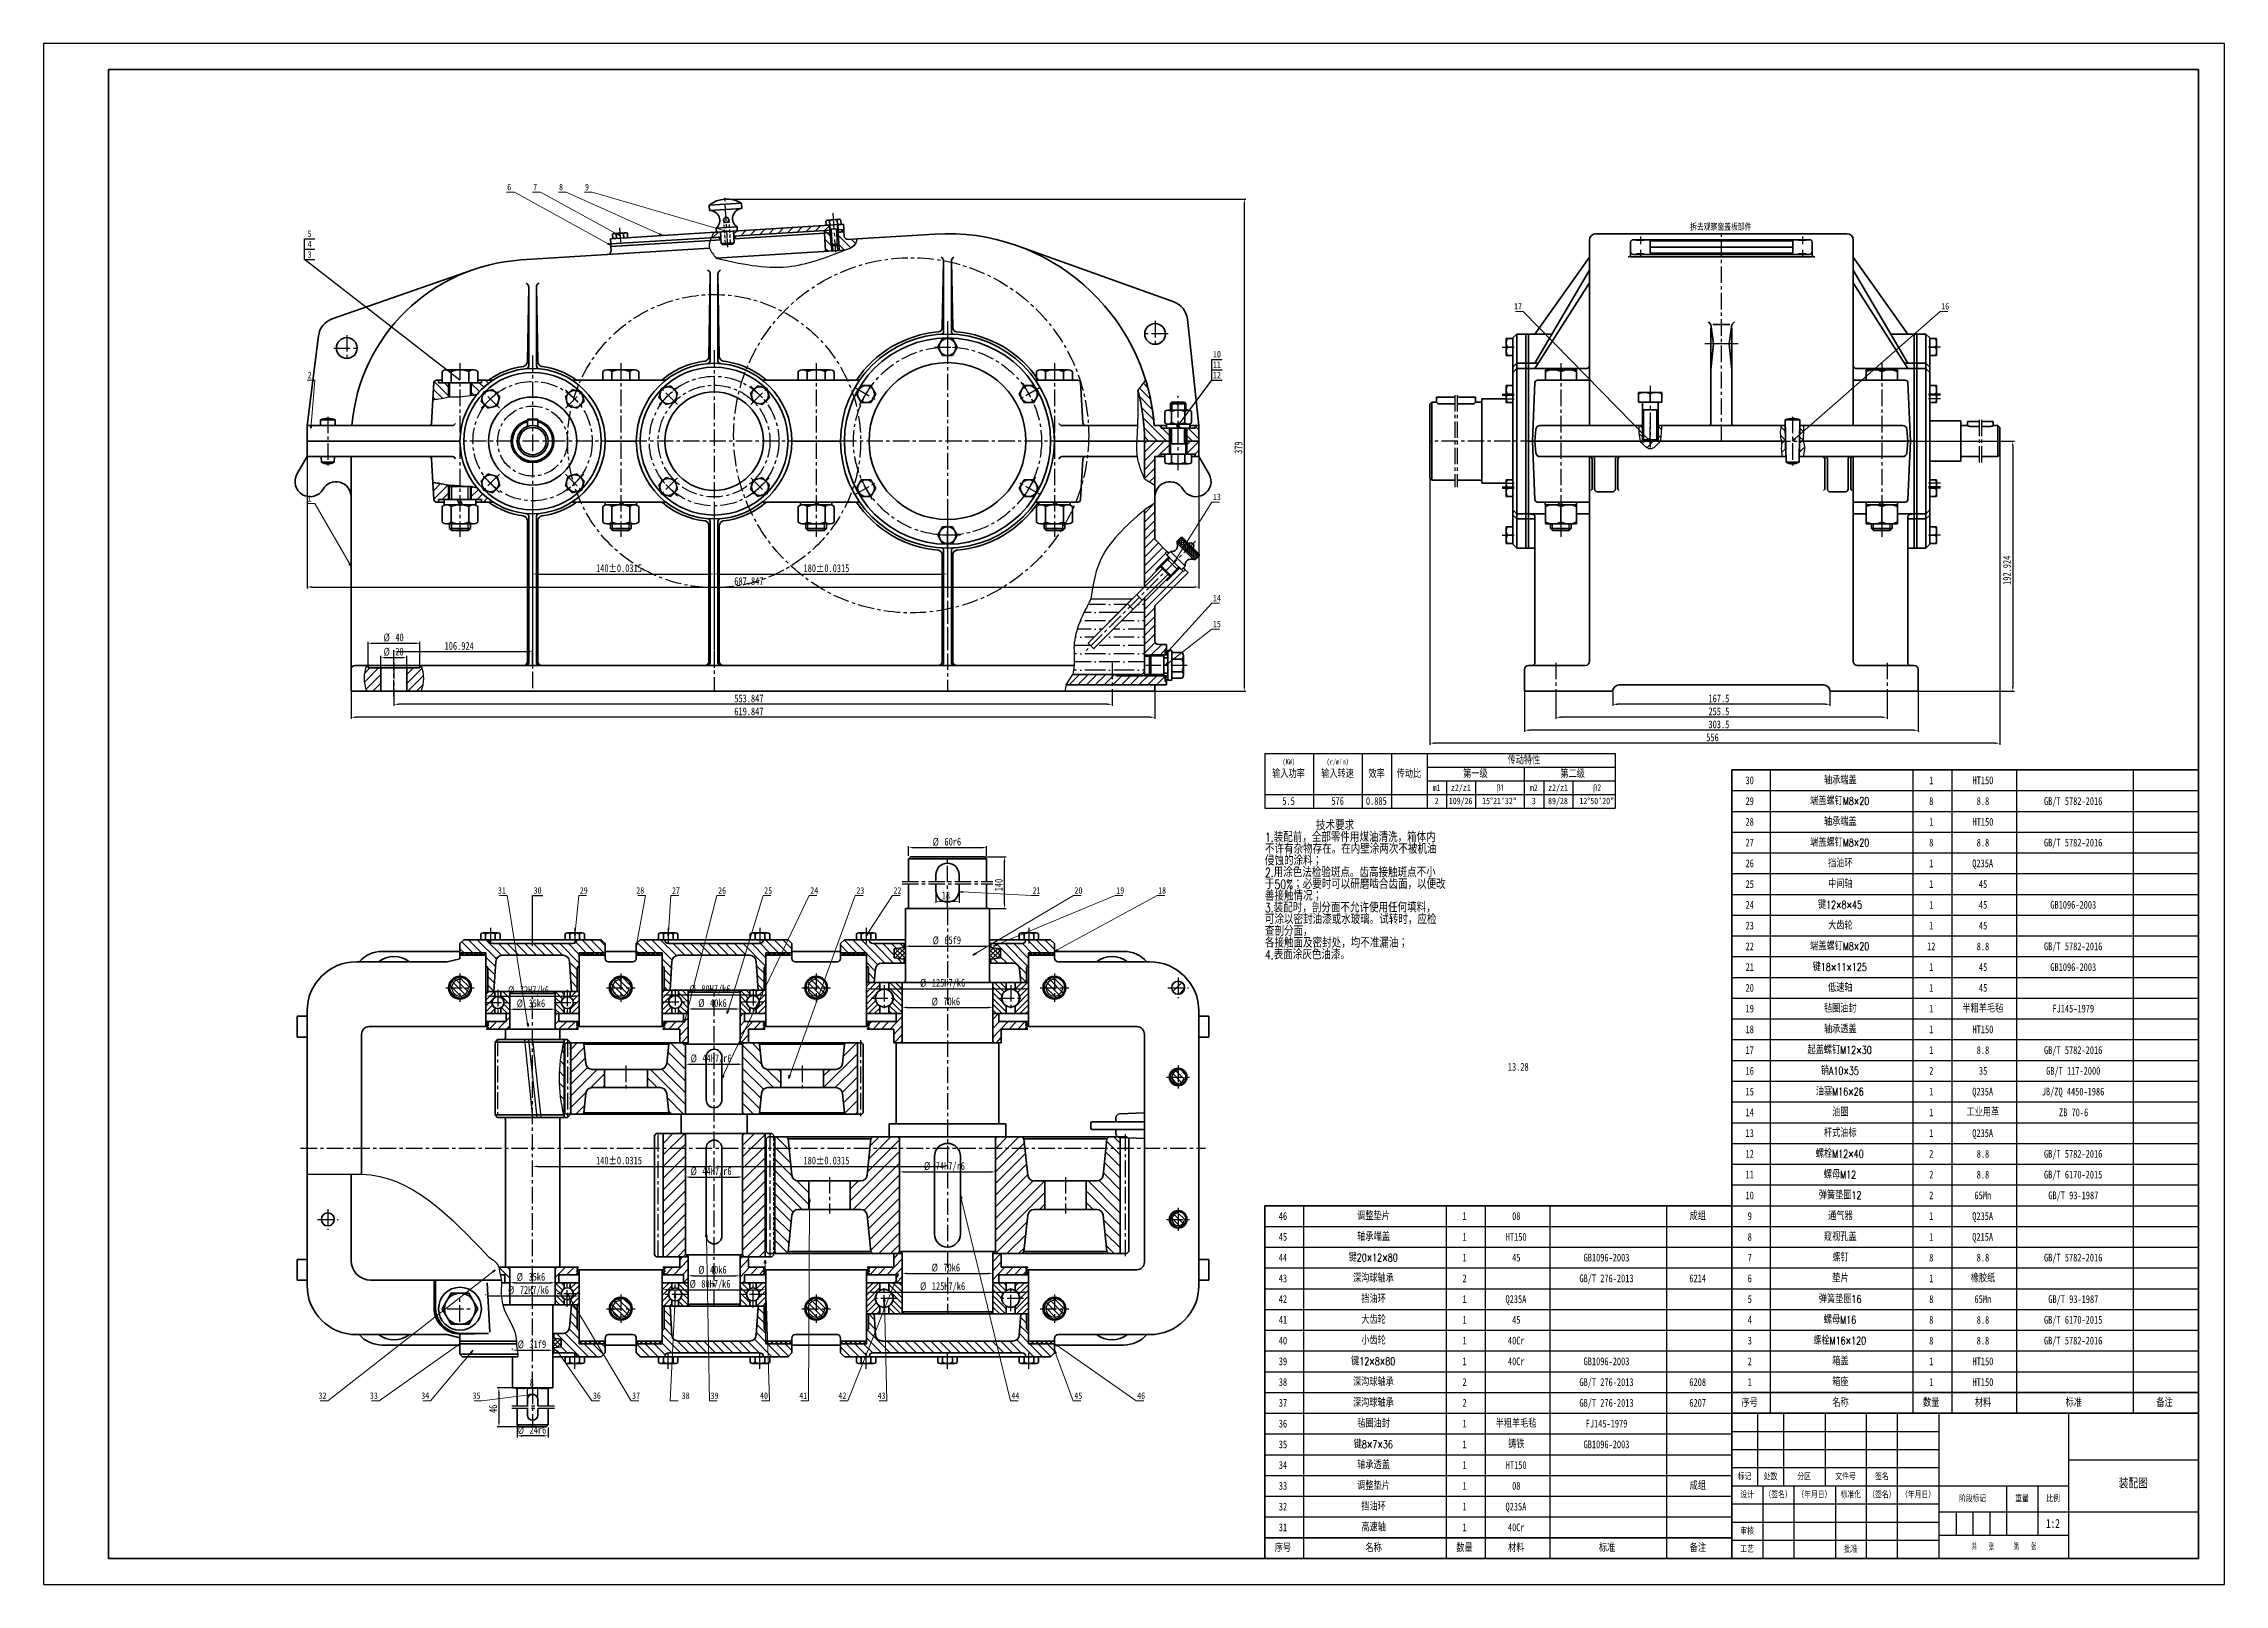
# Paper-space layout 'SW_Model_1' of a CAD drawing. Header units: millimetres. Extents: x -15 to 826, y 0 to 594.
import ezdxf

# ---------------------------------------------------------------- set-up
doc = ezdxf.new("R2010")
doc.units = ezdxf.units.MM
doc.linetypes.add('CENTER', pattern=[10.16, 6.35, -1.27, 1.27, -1.27])
doc.linetypes.add('HIDDEN', pattern=[1.905, 1.27, -0.635])
for name, color, linetype in [('中心线', 1, 'CENTER'), ('剖面线', 5, 'Continuous'), ('尺寸', 179, 'Continuous'), ('文字', 179, 'Continuous'), ('标注', 179, 'Continuous'), ('细实线', 179, 'Continuous'), ('虚线', 1, 'HIDDEN')]:
    doc.layers.add(name, color=color, linetype=linetype)
doc.layers.add('粗实线', color=179, linetype='Continuous', lineweight=35)
doc.styles.add('SLDTEXTSTYLE4', font='TXT', dxfattribs={"width": 0.566667, "bigfont": 'bigfont'})
doc.styles.add('SLDTEXTSTYLE6', font='TXT', dxfattribs={"width": 0.75})
doc.styles.add('SLDTEXTSTYLE7', font='TXT', dxfattribs={"width": 0.75, "bigfont": 'bigfont'})
doc.dimstyles.new('SLDDIMSTYLE0', dxfattribs={"dimtxt": 3, "dimasz": 4.08, "dimexe": 0, "dimexo": 0.0625, "dimgap": 0.75, "dimtad": 2, "dimdec": 0, "dimlfac": 2, "dimrnd": 1e-09, "dimzin": 12, "dimdsep": 46, "dimtxsty": 'SLDTEXTSTYLE6', "dimblk1": 'NONE', "dimblk2": 'NONE', "dimsah": 1, "dimcen": 0.09, "dimadec": 0, "dimazin": 3, "dimtfac": 1, "dimtdec": 3, "dimtofl": 0, "dimtmove": 0, "dimatfit": 3, "dimldrblk": 'NONE', "dimfxl": 0, "dimfrac": 2, "dimtolj": 1, "dimtzin": 12, "dimarcsym": 0})
doc.dimstyles.new('SLDDIMSTYLE1', dxfattribs={"dimtxt": 3, "dimasz": 4.08, "dimexe": 0, "dimexo": 0.0625, "dimgap": 0.75, "dimtad": 2, "dimdec": 3, "dimlfac": 2, "dimrnd": 1e-09, "dimzin": 12, "dimdsep": 46, "dimtxsty": 'SLDTEXTSTYLE6', "dimblk1": 'NONE', "dimblk2": 'NONE', "dimsah": 1, "dimcen": 0.09, "dimadec": 0, "dimazin": 3, "dimtfac": 1, "dimtdec": 3, "dimtofl": 0, "dimtmove": 0, "dimatfit": 3, "dimldrblk": 'NONE', "dimfxl": 0, "dimfrac": 2, "dimtolj": 1, "dimtzin": 12, "dimarcsym": 0})
doc.dimstyles.new('SLDDIMSTYLE2', dxfattribs={"dimtxt": 3, "dimasz": 4.08, "dimexe": 0, "dimexo": 0.0625, "dimgap": 0.75, "dimtad": 2, "dimdec": 1, "dimlfac": 2, "dimrnd": 1e-09, "dimzin": 12, "dimdsep": 46, "dimtxsty": 'SLDTEXTSTYLE6', "dimblk1": 'NONE', "dimblk2": 'NONE', "dimsah": 1, "dimcen": 0.09, "dimadec": 0, "dimazin": 3, "dimtfac": 1, "dimtdec": 3, "dimtofl": 0, "dimtmove": 0, "dimatfit": 3, "dimldrblk": 'NONE', "dimfxl": 0, "dimfrac": 2, "dimtolj": 1, "dimtzin": 12, "dimarcsym": 0})

psp = doc.layouts.new('SW_Model_1')

# ---------------------------------------------------------------- texts
at = {"layer": '尺寸', "char_height": 3.5, "attachment_point": 1, "style": 'SLDTEXTSTYLE7'}
for s, insert in [('技术要求', (475.6875, 294.28704)), ('1.装配前，全部零件用煤油清洗，箱体内', (456, 289.76135)), ('侵蚀的涂料；', (456, 280.70996)), ('不许有杂物存在。在内壁涂两次不被机油', (456, 285.23565)), ('于50%；必要时可以研磨啮合齿面，以便改', (456, 271.65857)), ('2.用涂色法检验斑点。齿高接触斑点不小', (456, 276.18426)), ('善接触情况；', (456, 267.13288)), ('3.装配时，剖分面不允许使用任何填料，', (456, 262.60718)), ('查剖分面，', (456, 253.55579)), ('可涂以密封油漆或水玻璃。试转时，应检', (456, 258.08149)), ('各接触面及密封处，均不准漏油；', (456, 249.0301)), ('4.表面涂灰色油漆。', (456, 244.5044))]:
    psp.add_mtext(s, dxfattribs=dict(at, insert=insert))
at = {"layer": '文字', "attachment_point": 2}
for s, insert, char_height, style in [('6', (164.54541, 539.96453), 2.5, 'SLDTEXTSTYLE6'), ('7', (174.54541, 539.96453), 2.5, 'SLDTEXTSTYLE6'), ('8', (184.54541, 539.96453), 2.5, 'SLDTEXTSTYLE6'), ('9', (194.54541, 539.96453), 2.5, 'SLDTEXTSTYLE6'), ('5', (87.56866, 521.96453), 2.5, 'SLDTEXTSTYLE6'), ('拆去观察窗盖板部件', (631.78179, 524.46453), 2.5, 'SLDTEXTSTYLE7'), ('4', (87.57366, 517.96453), 2.5, 'SLDTEXTSTYLE6'), ('3', (87.57866, 513.96453), 2.5, 'SLDTEXTSTYLE6'), ('17', (553.59082, 494.00278), 2.5, 'SLDTEXTSTYLE6'), ('16', (718.34082, 494.00278), 2.5, 'SLDTEXTSTYLE6'), ('11', (437.49199, 471.50278), 2.5, 'SLDTEXTSTYLE6'), ('10', (437.49699, 475.50278), 2.5, 'SLDTEXTSTYLE6'), ('2', (87.58366, 467.50278), 2.5, 'SLDTEXTSTYLE6'), ('12', (437.48699, 467.50278), 2.5, 'SLDTEXTSTYLE6'), ('1', (87.58366, 419.88734), 2.5, 'SLDTEXTSTYLE6'), ('13', (437.48199, 420.50278), 2.5, 'SLDTEXTSTYLE6'), ('14', (437.48199, 381.47956), 2.5, 'SLDTEXTSTYLE6'), ('15', (437.48199, 371.47956), 2.5, 'SLDTEXTSTYLE6'), ('输入功率', (465.08705, 313.93904), 3, 'SLDTEXTSTYLE7'), ('(KW)', (465.16066, 318.14302), 2, 'SLDTEXTSTYLE6'), ('输入转速', (484, 313.93904), 3, 'SLDTEXTSTYLE7'), ('(r/min)', (484.04653, 318.14302), 2, 'SLDTEXTSTYLE6'), ('效率', (499.0625, 313.93904), 3, 'SLDTEXTSTYLE7'), ('传动比', (511.53125, 313.93904), 3, 'SLDTEXTSTYLE7'), ('第一级', (537.15625, 313.91404), 3, 'SLDTEXTSTYLE7'), ('传动特性', (555.875, 319.16404), 3, 'SLDTEXTSTYLE7'), ('第二级', (574.65625, 313.91404), 3, 'SLDTEXTSTYLE7'), ('30', (642.93958, 311.48804), 3, 'SLDTEXTSTYLE6'), ('轴承端盖', (677.875, 311.48804), 3, 'SLDTEXTSTYLE7'), ('1', (712.96979, 311.48804), 3, 'SLDTEXTSTYLE6'), ('HT150', (732.89375, 311.48804), 3, 'SLDTEXTSTYLE6'), ('5.5', (465.11309, 303.53904), 3, 'SLDTEXTSTYLE6'), ('576', (484.03438, 303.53904), 3, 'SLDTEXTSTYLE6'), ('0.885', (498.96562, 303.53904), 3, 'SLDTEXTSTYLE6'), ('m1', (522.18576, 308.41603), 2.5, 'SLDTEXTSTYLE6'), ('2', (522.22483, 303.29103), 2.5, 'SLDTEXTSTYLE6'), ('109/26', (531.47309, 303.29103), 2.5, 'SLDTEXTSTYLE6'), ('z2/z1', (531.53819, 308.41603), 2.5, 'SLDTEXTSTYLE6'), ('15°21\'32"', (546.44618, 303.29103), 2.5, 'SLDTEXTSTYLE6'), ('β1', (546.58333, 308.41603), 2.5, 'SLDTEXTSTYLE7'), ('m2', (559.68576, 308.41603), 2.5, 'SLDTEXTSTYLE6'), ('3', (559.72483, 303.29103), 2.5, 'SLDTEXTSTYLE6'), ('89/28', (568.99826, 303.29103), 2.5, 'SLDTEXTSTYLE6'), ('z2/z1', (569.03819, 308.41603), 2.5, 'SLDTEXTSTYLE6'), ('12°50\'20"', (583.94618, 303.29103), 2.5, 'SLDTEXTSTYLE6'), ('β2', (584.08333, 308.41603), 2.5, 'SLDTEXTSTYLE7'), ('29', (642.93958, 303.48804), 3, 'SLDTEXTSTYLE6'), ('端盖螺钉M8×20', (677.64062, 303.48804), 3, 'SLDTEXTSTYLE7'), ('8', (712.96979, 303.48804), 3, 'SLDTEXTSTYLE6'), ('8.8', (732.90104, 303.48804), 3, 'SLDTEXTSTYLE6'), ('GB/T 5782-2016', (767.68646, 303.48804), 3, 'SLDTEXTSTYLE6'), ('28', (642.93958, 295.48804), 3, 'SLDTEXTSTYLE6'), ('轴承端盖', (677.875, 295.48804), 3, 'SLDTEXTSTYLE7'), ('1', (712.96979, 295.48804), 3, 'SLDTEXTSTYLE6'), ('HT150', (732.89375, 295.48804), 3, 'SLDTEXTSTYLE6'), ('27', (642.93958, 287.48804), 3, 'SLDTEXTSTYLE6'), ('端盖螺钉M8×20', (677.64062, 287.48804), 3, 'SLDTEXTSTYLE7'), ('8', (712.96979, 287.48804), 3, 'SLDTEXTSTYLE6'), ('8.8', (732.90104, 287.48804), 3, 'SLDTEXTSTYLE6'), ('GB/T 5782-2016', (767.68646, 287.48804), 3, 'SLDTEXTSTYLE6'), ('26', (642.93958, 279.48804), 3, 'SLDTEXTSTYLE6'), ('挡油环', (677.90625, 279.48804), 3, 'SLDTEXTSTYLE7'), ('1', (712.96979, 279.48804), 3, 'SLDTEXTSTYLE6'), ('Q235A', (732.78229, 279.48804), 3, 'SLDTEXTSTYLE6'), ('25', (642.93958, 271.48804), 3, 'SLDTEXTSTYLE6'), ('中间轴', (677.90625, 271.48804), 3, 'SLDTEXTSTYLE7'), ('1', (712.96979, 271.48804), 3, 'SLDTEXTSTYLE6'), ('45', (732.93958, 271.48804), 3, 'SLDTEXTSTYLE6'), ('31', (161.74246, 268.76553), 2.5, 'SLDTEXTSTYLE6'), ('30', (175.52024, 268.76553), 2.5, 'SLDTEXTSTYLE6'), ('29', (193.29801, 268.76553), 2.5, 'SLDTEXTSTYLE6'), ('28', (215.07579, 268.76553), 2.5, 'SLDTEXTSTYLE6'), ('27', (228.85357, 268.76553), 2.5, 'SLDTEXTSTYLE6'), ('26', (246.63135, 268.76553), 2.5, 'SLDTEXTSTYLE6'), ('25', (264.40913, 268.76553), 2.5, 'SLDTEXTSTYLE6'), ('24', (282.1869, 268.76553), 2.5, 'SLDTEXTSTYLE6'), ('23', (299.96468, 268.76553), 2.5, 'SLDTEXTSTYLE6'), ('22', (314.27024, 268.76553), 2.5, 'SLDTEXTSTYLE6'), ('21', (367.91259, 268.76553), 2.5, 'SLDTEXTSTYLE6'), ('20', (384.05494, 268.76553), 2.5, 'SLDTEXTSTYLE6'), ('19', (400.19729, 268.76553), 2.5, 'SLDTEXTSTYLE6'), ('18', (416.33964, 268.76553), 2.5, 'SLDTEXTSTYLE6'), ('24', (642.93958, 263.48804), 3, 'SLDTEXTSTYLE6'), ('键12×8×45', (677.73646, 263.48804), 3, 'SLDTEXTSTYLE7'), ('1', (712.96979, 263.48804), 3, 'SLDTEXTSTYLE6'), ('45', (732.93958, 263.48804), 3, 'SLDTEXTSTYLE6'), ('GB1096-2003', (767.71771, 263.48804), 3, 'SLDTEXTSTYLE6'), ('23', (642.93958, 255.48804), 3, 'SLDTEXTSTYLE6'), ('大齿轮', (677.90625, 255.48804), 3, 'SLDTEXTSTYLE7'), ('1', (712.96979, 255.48804), 3, 'SLDTEXTSTYLE6'), ('45', (732.93958, 255.48804), 3, 'SLDTEXTSTYLE6'), ('22', (642.93958, 247.48804), 3, 'SLDTEXTSTYLE6'), ('端盖螺钉M8×20', (677.64062, 247.48804), 3, 'SLDTEXTSTYLE7'), ('12', (712.93958, 247.48804), 3, 'SLDTEXTSTYLE6'), ('8.8', (732.90104, 247.48804), 3, 'SLDTEXTSTYLE6'), ('GB/T 5782-2016', (767.68646, 247.48804), 3, 'SLDTEXTSTYLE6'), ('21', (642.93958, 239.48804), 3, 'SLDTEXTSTYLE6'), ('键18×11×125', (677.67604, 239.48804), 3, 'SLDTEXTSTYLE7'), ('1', (712.96979, 239.48804), 3, 'SLDTEXTSTYLE6'), ('45', (732.93958, 239.48804), 3, 'SLDTEXTSTYLE6'), ('GB1096-2003', (767.71771, 239.48804), 3, 'SLDTEXTSTYLE6'), ('20', (642.93958, 231.48804), 3, 'SLDTEXTSTYLE6'), ('低速轴', (677.90625, 231.48804), 3, 'SLDTEXTSTYLE7'), ('1', (712.96979, 231.48804), 3, 'SLDTEXTSTYLE6'), ('45', (732.93958, 231.48804), 3, 'SLDTEXTSTYLE6'), ('19', (642.93958, 223.48804), 3, 'SLDTEXTSTYLE6'), ('毡圈油封', (677.875, 223.48804), 3, 'SLDTEXTSTYLE7'), ('1', (712.96979, 223.48804), 3, 'SLDTEXTSTYLE6'), ('半粗羊毛毡', (732.84375, 223.48804), 3, 'SLDTEXTSTYLE7'), ('FJ145-1979', (767.72187, 223.48804), 3, 'SLDTEXTSTYLE6'), ('18', (642.93958, 215.48804), 3, 'SLDTEXTSTYLE6'), ('轴承透盖', (677.875, 215.48804), 3, 'SLDTEXTSTYLE7'), ('1', (712.96979, 215.48804), 3, 'SLDTEXTSTYLE6'), ('HT150', (732.89375, 215.48804), 3, 'SLDTEXTSTYLE6'), ('17', (642.93958, 207.48804), 3, 'SLDTEXTSTYLE6'), ('起盖螺钉M12×30', (677.61042, 207.48804), 3, 'SLDTEXTSTYLE7'), ('1', (712.96979, 207.48804), 3, 'SLDTEXTSTYLE6'), ('8.8', (732.90104, 207.48804), 3, 'SLDTEXTSTYLE6'), ('GB/T 5782-2016', (767.68646, 207.48804), 3, 'SLDTEXTSTYLE6'), ('13.28', (553.69715, 201.04262), 3, 'SLDTEXTSTYLE6'), ('16', (642.93958, 199.48804), 3, 'SLDTEXTSTYLE6'), ('销A10×35', (677.6875, 199.48804), 3, 'SLDTEXTSTYLE7'), ('2', (712.96979, 199.48804), 3, 'SLDTEXTSTYLE6'), ('35', (732.93958, 199.48804), 3, 'SLDTEXTSTYLE6'), ('GB/T 117-2000', (767.71667, 199.48804), 3, 'SLDTEXTSTYLE6'), ('15', (642.93958, 191.48804), 3, 'SLDTEXTSTYLE6'), ('油塞M16×26', (677.67292, 191.48804), 3, 'SLDTEXTSTYLE7'), ('1', (712.96979, 191.48804), 3, 'SLDTEXTSTYLE6'), ('Q235A', (732.78229, 191.48804), 3, 'SLDTEXTSTYLE6'), ('JB/ZQ 4450-1986', (767.64687, 191.48804), 3, 'SLDTEXTSTYLE6'), ('14', (642.93958, 183.48804), 3, 'SLDTEXTSTYLE6'), ('油圈', (677.9375, 183.48804), 3, 'SLDTEXTSTYLE7'), ('1', (712.96979, 183.48804), 3, 'SLDTEXTSTYLE6'), ('工业用革', (732.875, 183.48804), 3, 'SLDTEXTSTYLE7'), ('ZB 70-6', (767.86354, 183.48804), 3, 'SLDTEXTSTYLE6'), ('13', (642.93958, 175.48804), 3, 'SLDTEXTSTYLE6'), ('杆式油标', (677.875, 175.48804), 3, 'SLDTEXTSTYLE7'), ('1', (712.96979, 175.48804), 3, 'SLDTEXTSTYLE6'), ('Q235A', (732.78229, 175.48804), 3, 'SLDTEXTSTYLE6'), ('12', (642.93958, 167.48804), 3, 'SLDTEXTSTYLE6'), ('螺栓M12×40', (677.67292, 167.48804), 3, 'SLDTEXTSTYLE7'), ('2', (712.96979, 167.48804), 3, 'SLDTEXTSTYLE6'), ('8.8', (732.90104, 167.48804), 3, 'SLDTEXTSTYLE6'), ('GB/T 5782-2016', (767.68646, 167.48804), 3, 'SLDTEXTSTYLE6'), ('11', (642.93958, 159.48804), 3, 'SLDTEXTSTYLE6'), ('10', (642.93958, 151.48804), 3, 'SLDTEXTSTYLE6'), ('弹簧垫圈12', (677.81458, 151.48804), 3, 'SLDTEXTSTYLE7'), ('螺母M12', (677.77396, 159.48804), 3, 'SLDTEXTSTYLE7'), ('2', (712.96979, 159.48804), 3, 'SLDTEXTSTYLE6'), ('2', (712.96979, 151.48804), 3, 'SLDTEXTSTYLE6'), ('65Mn', (732.83646, 151.48804), 3, 'SLDTEXTSTYLE6'), ('8.8', (732.90104, 159.48804), 3, 'SLDTEXTSTYLE6'), ('GB/T 6170-2015', (767.68646, 159.48804), 3, 'SLDTEXTSTYLE6'), ('GB/T 93-1987', (767.74687, 151.48804), 3, 'SLDTEXTSTYLE6'), ('46', (462.93958, 143.48804), 3, 'SLDTEXTSTYLE6'), ('调整垫片', (497.875, 143.48804), 3, 'SLDTEXTSTYLE7'), ('1', (532.96979, 143.48804), 3, 'SLDTEXTSTYLE6'), ('08', (552.93958, 143.48804), 3, 'SLDTEXTSTYLE6'), ('成组', (622.9375, 143.48804), 3, 'SLDTEXTSTYLE7'), ('9', (642.96979, 143.48804), 3, 'SLDTEXTSTYLE6'), ('通气器', (677.90625, 143.48804), 3, 'SLDTEXTSTYLE7'), ('1', (712.96979, 143.48804), 3, 'SLDTEXTSTYLE6'), ('Q235A', (732.78229, 143.48804), 3, 'SLDTEXTSTYLE6'), ('45', (462.93958, 135.48804), 3, 'SLDTEXTSTYLE6'), ('轴承端盖', (497.875, 135.48804), 3, 'SLDTEXTSTYLE7'), ('1', (532.96979, 135.48804), 3, 'SLDTEXTSTYLE6'), ('HT150', (552.89375, 135.48804), 3, 'SLDTEXTSTYLE6'), ('8', (642.96979, 135.48804), 3, 'SLDTEXTSTYLE6'), ('窥视孔盖', (677.875, 135.48804), 3, 'SLDTEXTSTYLE7'), ('1', (712.96979, 135.48804), 3, 'SLDTEXTSTYLE6'), ('Q215A', (732.78229, 135.48804), 3, 'SLDTEXTSTYLE6'), ('44', (462.93958, 127.48804), 3, 'SLDTEXTSTYLE6'), ('键20×12×80', (497.70625, 127.48804), 3, 'SLDTEXTSTYLE7'), ('1', (532.96979, 127.48804), 3, 'SLDTEXTSTYLE6'), ('45', (552.93958, 127.48804), 3, 'SLDTEXTSTYLE6'), ('GB1096-2003', (587.71771, 127.48804), 3, 'SLDTEXTSTYLE6'), ('7', (642.96979, 127.48804), 3, 'SLDTEXTSTYLE6'), ('螺钉', (677.9375, 127.48804), 3, 'SLDTEXTSTYLE7'), ('8', (712.96979, 127.48804), 3, 'SLDTEXTSTYLE6'), ('8.8', (732.90104, 127.48804), 3, 'SLDTEXTSTYLE6'), ('GB/T 5782-2016', (767.68646, 127.48804), 3, 'SLDTEXTSTYLE6'), ('43', (462.93958, 119.48804), 3, 'SLDTEXTSTYLE6'), ('深沟球轴承', (497.84375, 119.48804), 3, 'SLDTEXTSTYLE7'), ('2', (532.96979, 119.48804), 3, 'SLDTEXTSTYLE6'), ('GB/T 276-2013', (587.71667, 119.48804), 3, 'SLDTEXTSTYLE6'), ('6214', (622.87917, 119.48804), 3, 'SLDTEXTSTYLE6'), ('6', (642.96979, 119.48804), 3, 'SLDTEXTSTYLE6'), ('垫片', (677.9375, 119.48804), 3, 'SLDTEXTSTYLE7'), ('1', (712.96979, 119.48804), 3, 'SLDTEXTSTYLE6'), ('橡胶纸', (732.90625, 119.48804), 3, 'SLDTEXTSTYLE7'), ('42', (462.93958, 111.48804), 3, 'SLDTEXTSTYLE6'), ('挡油环', (497.90625, 111.48804), 3, 'SLDTEXTSTYLE7'), ('1', (532.96979, 111.48804), 3, 'SLDTEXTSTYLE6'), ('Q235A', (552.78229, 111.48804), 3, 'SLDTEXTSTYLE6'), ('5', (642.96979, 111.48804), 3, 'SLDTEXTSTYLE6'), ('弹簧垫圈16', (677.81458, 111.48804), 3, 'SLDTEXTSTYLE7'), ('8', (712.96979, 111.48804), 3, 'SLDTEXTSTYLE6'), ('65Mn', (732.83646, 111.48804), 3, 'SLDTEXTSTYLE6'), ('GB/T 93-1987', (767.74687, 111.48804), 3, 'SLDTEXTSTYLE6'), ('41', (462.93958, 103.48804), 3, 'SLDTEXTSTYLE6'), ('大齿轮', (497.90625, 103.48804), 3, 'SLDTEXTSTYLE7'), ('1', (532.96979, 103.48804), 3, 'SLDTEXTSTYLE6'), ('45', (552.93958, 103.48804), 3, 'SLDTEXTSTYLE6'), ('4', (642.96979, 103.48804), 3, 'SLDTEXTSTYLE6'), ('螺母M16', (677.77396, 103.48804), 3, 'SLDTEXTSTYLE7'), ('8', (712.96979, 103.48804), 3, 'SLDTEXTSTYLE6'), ('8.8', (732.90104, 103.48804), 3, 'SLDTEXTSTYLE6'), ('GB/T 6170-2015', (767.68646, 103.48804), 3, 'SLDTEXTSTYLE6'), ('40', (462.93958, 95.48804), 3, 'SLDTEXTSTYLE6'), ('小齿轮', (497.90625, 95.48804), 3, 'SLDTEXTSTYLE7'), ('1', (532.96979, 95.48804), 3, 'SLDTEXTSTYLE6'), ('40Cr', (552.91562, 95.48804), 3, 'SLDTEXTSTYLE6'), ('3', (642.96979, 95.48804), 3, 'SLDTEXTSTYLE6'), ('螺栓M16×120', (677.64271, 95.48804), 3, 'SLDTEXTSTYLE7'), ('8', (712.96979, 95.48804), 3, 'SLDTEXTSTYLE6'), ('8.8', (732.90104, 95.48804), 3, 'SLDTEXTSTYLE6'), ('GB/T 5782-2016', (767.68646, 95.48804), 3, 'SLDTEXTSTYLE6'), ('39', (462.93958, 87.48804), 3, 'SLDTEXTSTYLE6'), ('键12×8×80', (497.73646, 87.48804), 3, 'SLDTEXTSTYLE7'), ('1', (532.96979, 87.48804), 3, 'SLDTEXTSTYLE6'), ('40Cr', (552.91562, 87.48804), 3, 'SLDTEXTSTYLE6'), ('GB1096-2003', (587.71771, 87.48804), 3, 'SLDTEXTSTYLE6'), ('2', (642.96979, 87.48804), 3, 'SLDTEXTSTYLE6'), ('箱盖', (677.9375, 87.48804), 3, 'SLDTEXTSTYLE7'), ('1', (712.96979, 87.48804), 3, 'SLDTEXTSTYLE6'), ('HT150', (732.89375, 87.48804), 3, 'SLDTEXTSTYLE6'), ('38', (462.93958, 79.48804), 3, 'SLDTEXTSTYLE6'), ('深沟球轴承', (497.84375, 79.48804), 3, 'SLDTEXTSTYLE7'), ('2', (532.96979, 79.48804), 3, 'SLDTEXTSTYLE6'), ('GB/T 276-2013', (587.71667, 79.48804), 3, 'SLDTEXTSTYLE6'), ('6208', (622.87917, 79.48804), 3, 'SLDTEXTSTYLE6'), ('1', (642.96979, 79.48804), 3, 'SLDTEXTSTYLE6'), ('箱座', (677.9375, 79.48804), 3, 'SLDTEXTSTYLE7'), ('1', (712.96979, 79.48804), 3, 'SLDTEXTSTYLE6'), ('HT150', (732.89375, 79.48804), 3, 'SLDTEXTSTYLE6'), ('32', (92.55849, 74.01553), 2.5, 'SLDTEXTSTYLE6'), ('33', (112.36142, 74.01553), 2.5, 'SLDTEXTSTYLE6'), ('34', (132.16436, 74.01553), 2.5, 'SLDTEXTSTYLE6'), ('35', (151.9673, 74.01553), 2.5, 'SLDTEXTSTYLE6'), ('36', (198.38135, 74.01553), 2.5, 'SLDTEXTSTYLE6'), ('37', (213.49246, 74.01553), 2.5, 'SLDTEXTSTYLE6'), ('38', (232.60357, 74.01553), 2.5, 'SLDTEXTSTYLE6'), ('39', (243.71468, 74.01553), 2.5, 'SLDTEXTSTYLE6'), ('40', (262.82579, 74.01553), 2.5, 'SLDTEXTSTYLE6'), ('41', (277.9369, 74.01553), 2.5, 'SLDTEXTSTYLE6'), ('42', (293.04801, 74.01553), 2.5, 'SLDTEXTSTYLE6'), ('43', (308.15913, 74.01553), 2.5, 'SLDTEXTSTYLE6'), ('44', (359.76067, 74.01553), 2.5, 'SLDTEXTSTYLE6'), ('45', (384.00111, 74.01553), 2.5, 'SLDTEXTSTYLE6'), ('46', (408.24155, 74.01553), 2.5, 'SLDTEXTSTYLE6'), ('37', (462.93958, 71.48804), 3, 'SLDTEXTSTYLE6'), ('深沟球轴承', (497.84375, 71.48804), 3, 'SLDTEXTSTYLE7'), ('2', (532.96979, 71.48804), 3, 'SLDTEXTSTYLE6'), ('GB/T 276-2013', (587.71667, 71.48804), 3, 'SLDTEXTSTYLE6'), ('6207', (622.87917, 71.48804), 3, 'SLDTEXTSTYLE6'), ('序号', (642.9375, 71.48804), 3, 'SLDTEXTSTYLE7'), ('名称', (677.9375, 71.48804), 3, 'SLDTEXTSTYLE7'), ('数量', (712.9375, 71.48804), 3, 'SLDTEXTSTYLE7'), ('材料', (732.9375, 71.48804), 3, 'SLDTEXTSTYLE7'), ('标准', (767.9375, 71.48804), 3, 'SLDTEXTSTYLE7'), ('备注', (802.9375, 71.48804), 3, 'SLDTEXTSTYLE7'), ('36', (462.93958, 63.48804), 3, 'SLDTEXTSTYLE6'), ('毡圈油封', (497.875, 63.48804), 3, 'SLDTEXTSTYLE7'), ('1', (532.96979, 63.48804), 3, 'SLDTEXTSTYLE6'), ('半粗羊毛毡', (552.84375, 63.48804), 3, 'SLDTEXTSTYLE7'), ('FJ145-1979', (587.72187, 63.48804), 3, 'SLDTEXTSTYLE6'), ('35', (462.93958, 55.48804), 3, 'SLDTEXTSTYLE6'), ('键8×7×36', (497.76667, 55.48804), 3, 'SLDTEXTSTYLE7'), ('1', (532.96979, 55.48804), 3, 'SLDTEXTSTYLE6'), ('铸铁', (552.9375, 55.48804), 3, 'SLDTEXTSTYLE7'), ('GB1096-2003', (587.71771, 55.48804), 3, 'SLDTEXTSTYLE6'), ('34', (462.93958, 47.48804), 3, 'SLDTEXTSTYLE6'), ('轴承透盖', (497.875, 47.48804), 3, 'SLDTEXTSTYLE7'), ('1', (532.96979, 47.48804), 3, 'SLDTEXTSTYLE6'), ('HT150', (552.89375, 47.48804), 3, 'SLDTEXTSTYLE6'), ('标记', (640.94792, 42.74003), 2.5, 'SLDTEXTSTYLE7'), ('处数', (650.94792, 42.74003), 2.5, 'SLDTEXTSTYLE7'), ('分区', (663.94792, 42.74003), 2.5, 'SLDTEXTSTYLE7'), ('文件号', (679.92188, 42.74003), 2.5, 'SLDTEXTSTYLE7'), ('签名', (693.94792, 42.74003), 2.5, 'SLDTEXTSTYLE7'), ('33', (462.93958, 39.48804), 3, 'SLDTEXTSTYLE6'), ('调整垫片', (497.875, 39.48804), 3, 'SLDTEXTSTYLE7'), ('1', (532.96979, 39.48804), 3, 'SLDTEXTSTYLE6'), ('08', (552.93958, 39.48804), 3, 'SLDTEXTSTYLE6'), ('成组', (622.9375, 39.48804), 3, 'SLDTEXTSTYLE7'), ('设计', (641.94792, 35.74003), 2.5, 'SLDTEXTSTYLE7'), ('（签名）', (653.89583, 35.74003), 2.5, 'SLDTEXTSTYLE7'), ('（年月日）', (667.86979, 35.74003), 2.5, 'SLDTEXTSTYLE7'), ('标准化', (681.92188, 35.74003), 2.5, 'SLDTEXTSTYLE7'), ('（签名）', (693.89583, 35.74003), 2.5, 'SLDTEXTSTYLE7'), ('（年月日）', (707.86979, 35.74003), 2.5, 'SLDTEXTSTYLE7'), ('阶段标记', (728.89583, 34.24003), 2.5, 'SLDTEXTSTYLE7'), ('重量', (747.94792, 34.24003), 2.5, 'SLDTEXTSTYLE7'), ('比例', (759.94792, 34.24003), 2.5, 'SLDTEXTSTYLE7'), ('装配图', (790.875, 40.98405), 4, 'SLDTEXTSTYLE7'), ('32', (462.93958, 31.48804), 3, 'SLDTEXTSTYLE6'), ('挡油环', (497.90625, 31.48804), 3, 'SLDTEXTSTYLE7'), ('1', (532.96979, 31.48804), 3, 'SLDTEXTSTYLE6'), ('Q235A', (552.78229, 31.48804), 3, 'SLDTEXTSTYLE6'), ('31', (462.93958, 23.48804), 3, 'SLDTEXTSTYLE6'), ('高速轴', (497.90625, 23.48804), 3, 'SLDTEXTSTYLE7'), ('1', (532.96979, 23.48804), 3, 'SLDTEXTSTYLE6'), ('40Cr', (552.91562, 23.48804), 3, 'SLDTEXTSTYLE6'), ('审核', (641.94792, 21.74003), 2.5, 'SLDTEXTSTYLE7'), ('1:2', (759.88455, 25.23604), 3.5, 'SLDTEXTSTYLE6'), ('序号', (462.9375, 15.48804), 3, 'SLDTEXTSTYLE7'), ('名称', (497.9375, 15.48804), 3, 'SLDTEXTSTYLE7'), ('数量', (532.9375, 15.48804), 3, 'SLDTEXTSTYLE7'), ('材料', (552.9375, 15.48804), 3, 'SLDTEXTSTYLE7'), ('标准', (587.9375, 15.48804), 3, 'SLDTEXTSTYLE7'), ('备注', (622.9375, 15.48804), 3, 'SLDTEXTSTYLE7'), ('工艺', (641.94792, 14.74003), 2.5, 'SLDTEXTSTYLE7'), ('批准', (681.94792, 14.74003), 2.5, 'SLDTEXTSTYLE7'), ('共   张     第   张', (740.97222, 15.74003), 2.5, 'SLDTEXTSTYLE4')]:
    psp.add_mtext(s, dxfattribs=dict(at, insert=insert, char_height=char_height, style=style))

# ---------------------------------------------------------------- blocks, each defined once
blk = doc.blocks.new('_D')
at = {"layer": '尺寸'}
for p, q in [((115.11, 353.61), (115.11, 357.93)), ((116.98, 357.3), (123.23, 357.3)), ((125.11, 353.61), (125.11, 357.93))]:
    blk.add_line(p, q, dxfattribs=at)
for points in [[(116.98, 357.61), (116.98, 356.99), (115.11, 357.3)], [(123.23, 357.61), (123.23, 356.99), (125.11, 357.3)]]:
    blk.add_solid(points, dxfattribs=at)
at = {"layer": '尺寸', "char_height": 3, "attachment_point": 1, "style": 'SLDTEXTSTYLE6'}
for s, insert in [('%%c', (116.12, 361.06)), ('20', (120.64, 361.11))]:
    blk.add_mtext(s, dxfattribs=dict(at, insert=insert))
blk = doc.blocks.new('_None')
blk = doc.blocks.new('_D_1')
at = {"layer": '尺寸'}
for p, q in [((110.11, 354.61), (110.11, 363.43)), ((111.98, 362.8), (128.23, 362.8)), ((130.11, 354.61), (130.11, 363.43))]:
    blk.add_line(p, q, dxfattribs=at)
for points in [[(111.98, 363.11), (111.98, 362.49), (110.11, 362.8)], [(128.23, 363.11), (128.23, 362.49), (130.11, 362.8)]]:
    blk.add_solid(points, dxfattribs=at)
at = {"layer": '尺寸', "char_height": 3, "attachment_point": 1, "style": 'SLDTEXTSTYLE6'}
for s, insert in [('%%c', (116.12, 366.56)), ('40', (120.64, 366.61))]:
    blk.add_mtext(s, dxfattribs=dict(at, insert=insert))
blk = doc.blocks.new('_D_2')
at = {"layer": '尺寸'}
for p, q in [((120.11, 354.61), (120.11, 360.18)), ((171.7, 359.55), (121.98, 359.55)), ((173.57, 354.61), (173.57, 360.18))]:
    blk.add_line(p, q, dxfattribs=at)
for points in [[(121.98, 359.86), (121.98, 359.24), (120.11, 359.55)], [(171.7, 359.86), (171.7, 359.24), (173.57, 359.55)]]:
    blk.add_solid(points, dxfattribs=at)
at = {"layer": '尺寸', "insert": (139.63, 363.31), "char_height": 3, "attachment_point": 1, "style": 'SLDTEXTSTYLE6'}
blk.add_mtext('106.924', dxfattribs=at)
blk = doc.blocks.new('_D_3')
at = {"layer": '尺寸'}
for p, q in [((248.04, 534.04), (448.66, 534.04)), ((448.03, 532.17), (448.03, 346.18)), ((248.04, 344.3), (448.66, 344.3))]:
    blk.add_line(p, q, dxfattribs=at)
for points in [[(447.72, 532.17), (448.34, 532.17), (448.03, 534.04)], [(447.72, 346.18), (448.34, 346.18), (448.03, 344.3)]]:
    blk.add_solid(points, dxfattribs=at)
at = {"layer": '尺寸', "insert": (444.27, 435.84), "char_height": 3, "attachment_point": 1, "rotation": 90, "style": 'SLDTEXTSTYLE6'}
blk.add_mtext('379', dxfattribs=at)
blk = doc.blocks.new('_D_4')
at = {"layer": '尺寸'}
for p, q in [((173.57, 412.45), (173.57, 388.89)), ((243.57, 412.45), (243.57, 388.89)), ((175.45, 389.51), (241.7, 389.51))]:
    blk.add_line(p, q, dxfattribs=at)
for points in [[(175.45, 389.83), (175.45, 389.2), (173.57, 389.51)], [(241.7, 389.83), (241.7, 389.2), (243.57, 389.51)]]:
    blk.add_solid(points, dxfattribs=at)
at = {"layer": '尺寸', "insert": (198.05, 393.28), "char_height": 3, "attachment_point": 1, "style": 'SLDTEXTSTYLE6'}
blk.add_mtext('140±0.0315', dxfattribs=at)
blk = doc.blocks.new('_D_5')
at = {"layer": '尺寸'}
for p, q in [((243.57, 412.45), (243.57, 388.89)), ((333.57, 412.45), (333.57, 388.89)), ((245.45, 389.51), (331.7, 389.51))]:
    blk.add_line(p, q, dxfattribs=at)
for points in [[(245.45, 389.83), (245.45, 389.2), (243.57, 389.51)], [(331.7, 389.83), (331.7, 389.2), (333.57, 389.51)]]:
    blk.add_solid(points, dxfattribs=at)
at = {"layer": '尺寸', "insert": (278.05, 393.28), "char_height": 3, "attachment_point": 1, "style": 'SLDTEXTSTYLE6'}
blk.add_mtext('180±0.0315', dxfattribs=at)
blk = doc.blocks.new('_D_6')
at = {"layer": '尺寸'}
for p, q in [((120.11, 343.99), (120.11, 338.68)), ((395.16, 339.3), (121.98, 339.3)), ((397.03, 343.99), (397.03, 338.68))]:
    blk.add_line(p, q, dxfattribs=at)
for points in [[(121.98, 339.61), (121.98, 338.99), (120.11, 339.3)], [(395.16, 339.61), (395.16, 338.99), (397.03, 339.3)]]:
    blk.add_solid(points, dxfattribs=at)
at = {"layer": '尺寸', "insert": (251.36, 343.06), "char_height": 3, "attachment_point": 1, "style": 'SLDTEXTSTYLE6'}
blk.add_mtext('553.847', dxfattribs=at)
blk = doc.blocks.new('_D_7')
at = {"layer": '尺寸'}
for p, q in [((86.61, 440.45), (86.61, 383.89)), ((430.53, 440.45), (430.53, 383.89)), ((88.48, 384.51), (428.66, 384.51))]:
    blk.add_line(p, q, dxfattribs=at)
for points in [[(88.48, 384.83), (88.48, 384.2), (86.61, 384.51)], [(428.66, 384.83), (428.66, 384.2), (430.53, 384.51)]]:
    blk.add_solid(points, dxfattribs=at)
at = {"layer": '尺寸', "insert": (251.36, 388.28), "char_height": 3, "attachment_point": 1, "style": 'SLDTEXTSTYLE6'}
blk.add_mtext('687.847', dxfattribs=at)
blk = doc.blocks.new('_D_8')
at = {"layer": '尺寸'}
for p, q in [((103.61, 343.99), (103.61, 333.68)), ((413.53, 343.99), (413.53, 333.68)), ((411.66, 334.3), (105.48, 334.3))]:
    blk.add_line(p, q, dxfattribs=at)
for points in [[(105.48, 334.61), (105.48, 333.99), (103.61, 334.3)], [(411.66, 334.61), (411.66, 333.99), (413.53, 334.3)]]:
    blk.add_solid(points, dxfattribs=at)
at = {"layer": '尺寸', "insert": (251.36, 338.06), "char_height": 3, "attachment_point": 1, "style": 'SLDTEXTSTYLE6'}
blk.add_mtext('619.847', dxfattribs=at)
blk = doc.blocks.new('_D_9')
at = {"layer": '尺寸'}
for p, q in [((519.64, 440.45), (519.64, 323.68)), ((739.39, 440.45), (739.39, 323.68)), ((737.52, 324.3), (521.52, 324.3))]:
    blk.add_line(p, q, dxfattribs=at)
for points in [[(521.52, 324.61), (521.52, 323.99), (519.64, 324.3)], [(737.52, 324.61), (737.52, 323.99), (739.39, 324.3)]]:
    blk.add_solid(points, dxfattribs=at)
at = {"layer": '尺寸', "insert": (626.19, 328.06), "char_height": 3, "attachment_point": 1, "style": 'SLDTEXTSTYLE6'}
blk.add_mtext('556', dxfattribs=at)
blk = doc.blocks.new('_D_10')
at = {"layer": '尺寸'}
for p, q in [((704.2, 440.76), (745.02, 440.76)), ((744.39, 438.89), (744.39, 346.18)), ((704.2, 344.3), (745.02, 344.3))]:
    blk.add_line(p, q, dxfattribs=at)
for points in [[(744.08, 438.89), (744.7, 438.89), (744.39, 440.76)], [(744.08, 346.18), (744.7, 346.18), (744.39, 344.3)]]:
    blk.add_solid(points, dxfattribs=at)
at = {"layer": '尺寸', "insert": (740.63, 385.33), "char_height": 3, "attachment_point": 1, "rotation": 90, "style": 'SLDTEXTSTYLE6'}
blk.add_mtext('192.924', dxfattribs=at)
blk = doc.blocks.new('_D_11')
at = {"layer": '尺寸'}
for p, q in [((590.14, 343.99), (590.14, 338.68)), ((672.02, 339.3), (592.02, 339.3)), ((673.89, 343.99), (673.89, 338.68))]:
    blk.add_line(p, q, dxfattribs=at)
for points in [[(592.02, 339.61), (592.02, 338.99), (590.14, 339.3)], [(672.02, 339.61), (672.02, 338.99), (673.89, 339.3)]]:
    blk.add_solid(points, dxfattribs=at)
at = {"layer": '尺寸', "insert": (627.03, 343.06), "char_height": 3, "attachment_point": 1, "style": 'SLDTEXTSTYLE6'}
blk.add_mtext('167.5', dxfattribs=at)
blk = doc.blocks.new('_D_12')
at = {"layer": '尺寸'}
for p, q in [((568.14, 343.99), (568.14, 333.68)), ((695.89, 343.99), (695.89, 333.68)), ((694.02, 334.3), (570.02, 334.3))]:
    blk.add_line(p, q, dxfattribs=at)
for points in [[(570.02, 334.61), (570.02, 333.99), (568.14, 334.3)], [(694.02, 334.61), (694.02, 333.99), (695.89, 334.3)]]:
    blk.add_solid(points, dxfattribs=at)
at = {"layer": '尺寸', "insert": (627.03, 338.06), "char_height": 3, "attachment_point": 1, "style": 'SLDTEXTSTYLE6'}
blk.add_mtext('255.5', dxfattribs=at)
blk = doc.blocks.new('_D_13')
at = {"layer": '尺寸'}
for p, q in [((556.14, 343.99), (556.14, 328.68)), ((707.89, 343.99), (707.89, 328.68)), ((706.02, 329.3), (558.02, 329.3))]:
    blk.add_line(p, q, dxfattribs=at)
for points in [[(558.02, 329.61), (558.02, 328.99), (556.14, 329.3)], [(706.02, 329.61), (706.02, 328.99), (707.89, 329.3)]]:
    blk.add_solid(points, dxfattribs=at)
at = {"layer": '尺寸', "insert": (627.03, 333.06), "char_height": 3, "attachment_point": 1, "style": 'SLDTEXTSTYLE6'}
blk.add_mtext('303.5', dxfattribs=at)
blk = doc.blocks.new('_D_14')
at = {"layer": '尺寸'}
for p, q in [((167.57, 60.46), (167.57, 56.65)), ((179.57, 60.46), (179.57, 56.65)), ((177.7, 57.28), (169.45, 57.28))]:
    blk.add_line(p, q, dxfattribs=at)
for points in [[(169.45, 57.59), (169.45, 56.96), (167.57, 57.28)], [(177.7, 57.59), (177.7, 56.96), (179.57, 57.28)]]:
    blk.add_solid(points, dxfattribs=at)
at = {"layer": '尺寸', "char_height": 3, "attachment_point": 1, "style": 'SLDTEXTSTYLE6'}
for s, insert in [('%%c', (167.87, 61.04)), ('24r6', (172.4, 61.09))]:
    blk.add_mtext(s, dxfattribs=dict(at, insert=insert))
blk = doc.blocks.new('_D_15')
at = {"layer": '尺寸'}
for p, q in [((173.26, 75.78), (159.95, 75.78)), ((160.57, 73.9), (160.57, 62.65)), ((173.26, 60.78), (159.95, 60.78))]:
    blk.add_line(p, q, dxfattribs=at)
for points in [[(160.26, 73.9), (160.88, 73.9), (160.57, 75.78)], [(160.26, 62.65), (160.88, 62.65), (160.57, 60.78)]]:
    blk.add_solid(points, dxfattribs=at)
at = {"layer": '尺寸', "insert": (156.81, 66.06), "char_height": 3, "attachment_point": 1, "rotation": 90, "style": 'SLDTEXTSTYLE6'}
blk.add_mtext('46', dxfattribs=at)
blk = doc.blocks.new('_D_16')
at = {"layer": '尺寸'}
for p, q in [((171.57, 71.09), (171.57, 76.08)), ((175.57, 71.09), (175.57, 76.08)), ((169.7, 75.45), (167.82, 75.45)), ((175.57, 75.45), (171.57, 75.45)), ((177.45, 75.45), (179.32, 75.45))]:
    blk.add_line(p, q, dxfattribs=at)
for points in [[(169.7, 75.77), (169.7, 75.14), (171.57, 75.45)], [(177.45, 75.77), (177.45, 75.14), (175.57, 75.45)]]:
    blk.add_solid(points, dxfattribs=at)
at = {"layer": '尺寸', "insert": (172.46, 79.22), "char_height": 3, "attachment_point": 1, "style": 'SLDTEXTSTYLE6'}
blk.add_mtext('8', dxfattribs=at)
blk = doc.blocks.new('_D_17')
at = {"layer": '尺寸'}
for p, q in [((318.57, 280.84), (318.57, 284.65)), ((320.45, 284.03), (346.7, 284.03)), ((348.57, 280.84), (348.57, 284.65))]:
    blk.add_line(p, q, dxfattribs=at)
for points in [[(320.45, 284.34), (320.45, 283.71), (318.57, 284.03)], [(346.7, 284.34), (346.7, 283.71), (348.57, 284.03)]]:
    blk.add_solid(points, dxfattribs=at)
at = {"layer": '尺寸', "char_height": 3, "attachment_point": 1, "style": 'SLDTEXTSTYLE6'}
for s, insert in [('%%c', (327.87, 287.79)), ('60r6', (332.4, 287.84))]:
    blk.add_mtext(s, dxfattribs=dict(at, insert=insert))
blk = doc.blocks.new('_D_18')
at = {"layer": '尺寸'}
for p, q in [((333.88, 280.53), (356.2, 280.53)), ((355.57, 262.4), (355.57, 278.65)), ((333.88, 260.53), (356.2, 260.53))]:
    blk.add_line(p, q, dxfattribs=at)
for points in [[(355.26, 278.65), (355.88, 278.65), (355.57, 280.53)], [(355.26, 262.4), (355.88, 262.4), (355.57, 260.53)]]:
    blk.add_solid(points, dxfattribs=at)
at = {"layer": '尺寸', "insert": (351.81, 267.2), "char_height": 3, "attachment_point": 1, "rotation": 90, "style": 'SLDTEXTSTYLE6'}
blk.add_mtext('140', dxfattribs=at)
blk = doc.blocks.new('_D_19')
at = {"layer": '尺寸'}
for p, q in [((329.07, 267.71), (329.07, 262.72)), ((330.95, 263.35), (336.2, 263.35)), ((338.07, 267.71), (338.07, 262.72))]:
    blk.add_line(p, q, dxfattribs=at)
for points in [[(330.95, 263.66), (330.95, 263.04), (329.07, 263.35)], [(336.2, 263.66), (336.2, 263.04), (338.07, 263.35)]]:
    blk.add_solid(points, dxfattribs=at)
at = {"layer": '尺寸', "insert": (331.35, 267.11), "char_height": 3, "attachment_point": 1, "style": 'SLDTEXTSTYLE6'}
blk.add_mtext('18', dxfattribs=at)
blk = doc.blocks.new('_D_20')
at = {"layer": '尺寸'}
for p, q in [((155.57, 111.49), (155.57, 111.8)), ((157.45, 111.18), (189.7, 111.18)), ((191.57, 111.49), (191.57, 111.8))]:
    blk.add_line(p, q, dxfattribs=at)
for points in [[(157.45, 111.49), (157.45, 110.86), (155.57, 111.18)], [(189.7, 111.49), (189.7, 110.86), (191.57, 111.18)]]:
    blk.add_solid(points, dxfattribs=at)
at = {"layer": '尺寸', "char_height": 3, "attachment_point": 1, "style": 'SLDTEXTSTYLE6'}
for s, insert in [('%%c', (164.12, 114.94)), ('72H7/k6', (168.64, 114.99))]:
    blk.add_mtext(s, dxfattribs=dict(at, insert=insert))
blk = doc.blocks.new('_D_21')
at = {"layer": '尺寸'}
for p, q in [((164.82, 116.59), (164.82, 116.9)), ((166.7, 116.28), (180.45, 116.28)), ((182.32, 116.59), (182.32, 116.9))]:
    blk.add_line(p, q, dxfattribs=at)
for points in [[(166.7, 116.59), (166.7, 115.96), (164.82, 116.28)], [(180.45, 116.59), (180.45, 115.96), (182.32, 116.28)]]:
    blk.add_solid(points, dxfattribs=at)
at = {"layer": '尺寸', "char_height": 3, "attachment_point": 1, "style": 'SLDTEXTSTYLE6'}
for s, insert in [('%%c', (167.47, 120.04)), ('35k6', (171.99, 120.09))]:
    blk.add_mtext(s, dxfattribs=dict(at, insert=insert))
blk = doc.blocks.new('_D_22')
at = {"layer": '尺寸'}
for p, q in [((164.82, 222.04), (164.82, 222.35)), ((166.7, 221.73), (180.45, 221.73)), ((182.32, 222.04), (182.32, 222.35))]:
    blk.add_line(p, q, dxfattribs=at)
for points in [[(166.7, 222.04), (166.7, 221.41), (164.82, 221.73)], [(180.45, 222.04), (180.45, 221.41), (182.32, 221.73)]]:
    blk.add_solid(points, dxfattribs=at)
at = {"layer": '尺寸', "char_height": 3, "attachment_point": 1, "style": 'SLDTEXTSTYLE6'}
for s, insert in [('%%c', (167.47, 225.49)), ('35k6', (171.99, 225.54))]:
    blk.add_mtext(s, dxfattribs=dict(at, insert=insert))
blk = doc.blocks.new('_D_23')
at = {"layer": '尺寸'}
for p, q in [((155.57, 227.14), (155.57, 227.45)), ((191.57, 227.14), (191.57, 227.45)), ((157.45, 226.83), (189.7, 226.83))]:
    blk.add_line(p, q, dxfattribs=at)
for points in [[(157.45, 227.14), (157.45, 226.51), (155.57, 226.83)], [(189.7, 227.14), (189.7, 226.51), (191.57, 226.83)]]:
    blk.add_solid(points, dxfattribs=at)
at = {"layer": '尺寸', "char_height": 3, "attachment_point": 1, "style": 'SLDTEXTSTYLE6'}
for s, insert in [('%%c', (164.12, 230.59)), ('72H7/k6', (168.64, 230.64))]:
    blk.add_mtext(s, dxfattribs=dict(at, insert=insert))
blk = doc.blocks.new('_D_24')
at = {"layer": '尺寸'}
for p, q in [((223.57, 113.89), (223.57, 114.2)), ((225.45, 113.58), (261.7, 113.58)), ((263.57, 113.89), (263.57, 114.2))]:
    blk.add_line(p, q, dxfattribs=at)
for points in [[(225.45, 113.89), (225.45, 113.26), (223.57, 113.58)], [(261.7, 113.89), (261.7, 113.26), (263.57, 113.58)]]:
    blk.add_solid(points, dxfattribs=at)
at = {"layer": '尺寸', "char_height": 3, "attachment_point": 1, "style": 'SLDTEXTSTYLE6'}
for s, insert in [('%%c', (234.12, 117.34)), ('80H7/k6', (238.64, 117.39))]:
    blk.add_mtext(s, dxfattribs=dict(at, insert=insert))
blk = doc.blocks.new('_D_25')
at = {"layer": '尺寸'}
for p, q in [((233.57, 119.29), (233.57, 119.6)), ((235.45, 118.98), (251.7, 118.98)), ((253.57, 119.29), (253.57, 119.6))]:
    blk.add_line(p, q, dxfattribs=at)
for points in [[(235.45, 119.29), (235.45, 118.66), (233.57, 118.98)], [(251.7, 119.29), (251.7, 118.66), (253.57, 118.98)]]:
    blk.add_solid(points, dxfattribs=at)
at = {"layer": '尺寸', "char_height": 3, "attachment_point": 1, "style": 'SLDTEXTSTYLE6'}
for s, insert in [('%%c', (237.47, 122.74)), ('40k6', (241.99, 122.79))]:
    blk.add_mtext(s, dxfattribs=dict(at, insert=insert))
blk = doc.blocks.new('_D_26')
at = {"layer": '尺寸'}
for p, q in [((233.57, 222.14), (233.57, 222.45)), ((235.45, 221.83), (251.7, 221.83)), ((253.57, 222.14), (253.57, 222.45))]:
    blk.add_line(p, q, dxfattribs=at)
for points in [[(235.45, 222.14), (235.45, 221.51), (233.57, 221.83)], [(251.7, 222.14), (251.7, 221.51), (253.57, 221.83)]]:
    blk.add_solid(points, dxfattribs=at)
at = {"layer": '尺寸', "char_height": 3, "attachment_point": 1, "style": 'SLDTEXTSTYLE6'}
for s, insert in [('%%c', (237.47, 225.59)), ('40k6', (241.99, 225.64))]:
    blk.add_mtext(s, dxfattribs=dict(at, insert=insert))
blk = doc.blocks.new('_D_27')
at = {"layer": '尺寸'}
for p, q in [((223.57, 227.54), (223.57, 227.85)), ((225.45, 227.23), (261.7, 227.23)), ((263.57, 227.54), (263.57, 227.85))]:
    blk.add_line(p, q, dxfattribs=at)
for points in [[(225.45, 227.54), (225.45, 226.91), (223.57, 227.23)], [(261.7, 227.54), (261.7, 226.91), (263.57, 227.23)]]:
    blk.add_solid(points, dxfattribs=at)
at = {"layer": '尺寸', "char_height": 3, "attachment_point": 1, "style": 'SLDTEXTSTYLE6'}
for s, insert in [('%%c', (234.12, 230.99)), ('80H7/k6', (238.64, 231.04))]:
    blk.add_mtext(s, dxfattribs=dict(at, insert=insert))
blk = doc.blocks.new('_D_28')
at = {"layer": '尺寸'}
for p, q in [((302.32, 112.99), (302.32, 113.3)), ((304.2, 112.68), (362.95, 112.68)), ((364.82, 112.99), (364.82, 113.3))]:
    blk.add_line(p, q, dxfattribs=at)
for points in [[(304.2, 112.99), (304.2, 112.36), (302.32, 112.68)], [(362.95, 112.99), (362.95, 112.36), (364.82, 112.68)]]:
    blk.add_solid(points, dxfattribs=at)
at = {"layer": '尺寸', "char_height": 3, "attachment_point": 1, "style": 'SLDTEXTSTYLE6'}
for s, insert in [('%%c', (323.01, 116.44)), ('125H7/k6', (327.53, 116.49))]:
    blk.add_mtext(s, dxfattribs=dict(at, insert=insert))
blk = doc.blocks.new('_D_29')
at = {"layer": '尺寸'}
for p, q in [((316.07, 120.19), (316.07, 120.5)), ((317.95, 119.88), (349.2, 119.88)), ((351.07, 120.19), (351.07, 120.5))]:
    blk.add_line(p, q, dxfattribs=at)
for points in [[(317.95, 120.19), (317.95, 119.56), (316.07, 119.88)], [(349.2, 120.19), (349.2, 119.56), (351.07, 119.88)]]:
    blk.add_solid(points, dxfattribs=at)
at = {"layer": '尺寸', "char_height": 3, "attachment_point": 1, "style": 'SLDTEXTSTYLE6'}
for s, insert in [('%%c', (327.47, 123.64)), ('70k6', (331.99, 123.69))]:
    blk.add_mtext(s, dxfattribs=dict(at, insert=insert))
blk = doc.blocks.new('_D_30')
at = {"layer": '尺寸'}
for p, q in [((316.07, 222.74), (316.07, 223.05)), ((317.95, 222.43), (349.2, 222.43)), ((351.07, 222.74), (351.07, 223.05))]:
    blk.add_line(p, q, dxfattribs=at)
for points in [[(317.95, 222.74), (317.95, 222.11), (316.07, 222.43)], [(349.2, 222.74), (349.2, 222.11), (351.07, 222.43)]]:
    blk.add_solid(points, dxfattribs=at)
at = {"layer": '尺寸', "char_height": 3, "attachment_point": 1, "style": 'SLDTEXTSTYLE6'}
for s, insert in [('%%c', (327.47, 226.19)), ('70k6', (331.99, 226.24))]:
    blk.add_mtext(s, dxfattribs=dict(at, insert=insert))
blk = doc.blocks.new('_D_31')
at = {"layer": '尺寸'}
for p, q in [((302.32, 229.94), (302.32, 230.25)), ((304.2, 229.63), (362.95, 229.63)), ((364.82, 229.94), (364.82, 230.25))]:
    blk.add_line(p, q, dxfattribs=at)
for points in [[(304.2, 229.94), (304.2, 229.31), (302.32, 229.63)], [(362.95, 229.94), (362.95, 229.31), (364.82, 229.63)]]:
    blk.add_solid(points, dxfattribs=at)
at = {"layer": '尺寸', "char_height": 3, "attachment_point": 1, "style": 'SLDTEXTSTYLE6'}
for s, insert in [('%%c', (323.01, 233.39)), ('125H7/k6', (327.53, 233.44))]:
    blk.add_mtext(s, dxfattribs=dict(at, insert=insert))
blk = doc.blocks.new('_D_32')
at = {"layer": '尺寸'}
for p, q in [((165.82, 90.59), (165.82, 90.9)), ((167.7, 90.28), (179.45, 90.28)), ((181.32, 90.59), (181.32, 90.9))]:
    blk.add_line(p, q, dxfattribs=at)
for points in [[(167.7, 90.59), (167.7, 89.96), (165.82, 90.28)], [(179.45, 90.59), (179.45, 89.96), (181.32, 90.28)]]:
    blk.add_solid(points, dxfattribs=at)
at = {"layer": '尺寸', "char_height": 3, "attachment_point": 1, "style": 'SLDTEXTSTYLE6'}
for s, insert in [('%%c', (167.85, 94.04)), ('31f9', (172.37, 94.09))]:
    blk.add_mtext(s, dxfattribs=dict(at, insert=insert))
blk = doc.blocks.new('_D_33')
at = {"layer": '尺寸'}
for p, q in [((317.32, 246.34), (317.32, 246.65)), ((319.2, 246.03), (347.95, 246.03)), ((349.82, 246.34), (349.82, 246.65))]:
    blk.add_line(p, q, dxfattribs=at)
for points in [[(319.2, 246.34), (319.2, 245.71), (317.32, 246.03)], [(347.95, 246.34), (347.95, 245.71), (349.82, 246.03)]]:
    blk.add_solid(points, dxfattribs=at)
at = {"layer": '尺寸', "char_height": 3, "attachment_point": 1, "style": 'SLDTEXTSTYLE6'}
for s, insert in [('%%c', (327.85, 249.79)), ('65f9', (332.37, 249.84))]:
    blk.add_mtext(s, dxfattribs=dict(at, insert=insert))
blk = doc.blocks.new('_D_34')
at = {"layer": '尺寸'}
for p, q in [((315.07, 159.34), (315.07, 159.65)), ((316.95, 159.03), (350.2, 159.03)), ((352.07, 159.34), (352.07, 159.65))]:
    blk.add_line(p, q, dxfattribs=at)
for points in [[(316.95, 159.34), (316.95, 158.71), (315.07, 159.03)], [(350.2, 159.34), (350.2, 158.71), (352.07, 159.03)]]:
    blk.add_solid(points, dxfattribs=at)
at = {"layer": '尺寸', "char_height": 3, "attachment_point": 1, "style": 'SLDTEXTSTYLE6'}
for s, insert in [('%%c', (324.52, 162.79)), ('74H7/r6', (329.05, 162.84))]:
    blk.add_mtext(s, dxfattribs=dict(at, insert=insert))
blk = doc.blocks.new('_D_35')
at = {"layer": '尺寸'}
for p, q in [((232.57, 157.34), (232.57, 157.65)), ((234.45, 157.03), (252.7, 157.03)), ((254.57, 157.34), (254.57, 157.65))]:
    blk.add_line(p, q, dxfattribs=at)
for points in [[(234.45, 157.34), (234.45, 156.71), (232.57, 157.03)], [(252.7, 157.34), (252.7, 156.71), (254.57, 157.03)]]:
    blk.add_solid(points, dxfattribs=at)
at = {"layer": '尺寸', "char_height": 3, "attachment_point": 1, "style": 'SLDTEXTSTYLE6'}
for s, insert in [('%%c', (234.52, 160.79)), ('44H7/r6', (239.05, 160.84))]:
    blk.add_mtext(s, dxfattribs=dict(at, insert=insert))
blk = doc.blocks.new('_D_36')
at = {"layer": '尺寸'}
for p, q in [((232.57, 200.84), (232.57, 201.15)), ((234.45, 200.53), (252.7, 200.53)), ((254.57, 200.84), (254.57, 201.15))]:
    blk.add_line(p, q, dxfattribs=at)
for points in [[(234.45, 200.84), (234.45, 200.21), (232.57, 200.53)], [(252.7, 200.84), (252.7, 200.21), (254.57, 200.53)]]:
    blk.add_solid(points, dxfattribs=at)
at = {"layer": '尺寸', "char_height": 3, "attachment_point": 1, "style": 'SLDTEXTSTYLE6'}
for s, insert in [('%%c', (234.52, 204.29)), ('44H7/r6', (239.05, 204.34))]:
    blk.add_mtext(s, dxfattribs=dict(at, insert=insert))
blk = doc.blocks.new('_D_37')
at = {"layer": '尺寸'}
for p, q in [((173.57, 161.46), (173.57, 161.78)), ((175.45, 161.15), (241.7, 161.15)), ((243.57, 161.46), (243.57, 161.78))]:
    blk.add_line(p, q, dxfattribs=at)
for points in [[(175.45, 161.46), (175.45, 160.84), (173.57, 161.15)], [(241.7, 161.46), (241.7, 160.84), (243.57, 161.15)]]:
    blk.add_solid(points, dxfattribs=at)
at = {"layer": '尺寸', "insert": (198.05, 164.91), "char_height": 3, "attachment_point": 1, "style": 'SLDTEXTSTYLE6'}
blk.add_mtext('140±0.0315', dxfattribs=at)
blk = doc.blocks.new('_D_38')
at = {"layer": '尺寸'}
for p, q in [((243.57, 161.46), (243.57, 161.78)), ((245.45, 161.15), (331.7, 161.15)), ((333.57, 161.46), (333.57, 161.78))]:
    blk.add_line(p, q, dxfattribs=at)
for points in [[(245.45, 161.46), (245.45, 160.84), (243.57, 161.15)], [(331.7, 161.46), (331.7, 160.84), (333.57, 161.15)]]:
    blk.add_solid(points, dxfattribs=at)
at = {"layer": '尺寸', "insert": (278.05, 164.91), "char_height": 3, "attachment_point": 1, "style": 'SLDTEXTSTYLE6'}
blk.add_mtext('180±0.0315', dxfattribs=at)

# ---------------------------------------------------------------- dimensions: what is measured, and where the dimension line sits
at = {"layer": '尺寸'}
for base, p1, p2, angle, dimstyle, picture, middle in [((446.21983, 534.04178), (247.72922, 344.301), (247.72922, 534.04178), 90, 'SLDDIMSTYLE0', '_D_3', (446.21983, 439.17139)), ((742.5786666667, 440.76275), (703.8911666667, 344.301), (703.8911666667, 440.76275), 90, 'SLDDIMSTYLE1', '_D_10', (742.5786666667, 392.531875)), ((413.53233, 336.1135), (103.60883, 344.301), (413.53233, 344.301), 0, 'SLDDIMSTYLE1', '_D_8', (258.57058, 336.1135)), ((353.75808, 260.5255), (333.57058, 280.5255), (333.57058, 260.5255), 90, 'SLDDIMSTYLE0', '_D_18', (353.75808, 270.5255)), ((158.75808, 75.7755), (173.57058, 60.7755), (173.57058, 75.7755), 90, 'SLDDIMSTYLE0', '_D_15', (158.75808, 68.2755))]:
    dim = psp.add_linear_dim(base=base, p1=p1, p2=p2, angle=angle, dimstyle=dimstyle, dxfattribs=at)
    dim.commit()
    dim.dimension.update_dxf_attribs({"geometry": picture, "text_midpoint": middle, "dimtype": 160})
for base, p1, p2, dimstyle, picture, middle in [((86.60883, 386.32525), (430.53233, 440.76275), (86.60883, 440.76275), 'SLDDIMSTYLE1', '_D_7', (258.57058, 386.32525)), ((739.3911666667, 326.1135), (519.6411666667, 440.76275), (739.3911666667, 440.76275), 'SLDDIMSTYLE0', '_D_9', (629.5161666667, 326.1135)), ((173.5705833333, 361.3635), (120.1088333333, 354.301), (173.5705833333, 354.301), 'SLDDIMSTYLE1', '_D_2', (146.8397083333, 361.3635)), ((397.03233, 341.1135), (120.10883, 344.301), (397.03233, 344.301), 'SLDDIMSTYLE1', '_D_6', (258.57058, 341.1135)), ((707.89117, 331.1135), (556.14117, 344.301), (707.89117, 344.301), 'SLDDIMSTYLE2', '_D_13', (632.01617, 331.1135)), ((695.89117, 336.1135), (568.14117, 344.301), (695.89117, 344.301), 'SLDDIMSTYLE2', '_D_12', (632.01617, 336.1135)), ((673.89117, 341.1135), (590.14117, 344.301), (673.89117, 344.301), 'SLDDIMSTYLE2', '_D_11', (632.01617, 341.1135)), ((329.07058, 265.1602), (338.07058, 268.0255), (329.07058, 268.0255), 'SLDDIMSTYLE0', '_D_19', (333.57058, 265.1602)), ((175.57058, 77.2658), (171.57058, 70.7755), (175.57058, 70.7755), 'SLDDIMSTYLE0', '_D_16', (173.57058, 77.2658))]:
    dim = psp.add_linear_dim(base=base, p1=p1, p2=p2, dimstyle=dimstyle, dxfattribs=at)
    dim.commit()
    dim.dimension.update_dxf_attribs({"geometry": picture, "text_midpoint": middle, "dimtype": 160})
for base, p1, p2, text, picture, middle in [((173.57058, 391.32525), (243.57058, 412.76275), (173.57058, 412.76275), '<>±0.0315±0.0315', '_D_4', (208.57058, 391.32525)), ((243.57058, 391.32525), (333.57058, 412.76275), (243.57058, 412.76275), '<>±0.0315±0.0315', '_D_5', (288.57058, 391.32525)), ((110.10883, 364.6135), (130.10883, 354.301), (110.10883, 354.301), '%%c<>', '_D_1', (120.10883, 364.6135)), ((115.10883, 359.1135), (125.10883, 353.301), (115.10883, 353.301), '%%c<>', '_D', (120.10883, 359.1135)), ((318.57058, 285.838), (348.57058, 280.5255), (318.57058, 280.5255), '%%c<>r6r6', '_D_17', (333.57058, 285.838)), ((317.32058, 247.838), (349.82058, 246.0255), (317.32058, 246.0255), '%%c<>f9f9', '_D_33', (333.57058, 247.838)), ((155.57058, 228.638), (191.57058, 226.8255), (155.57058, 226.8255), '%%c72H7/k6H7/k6', '_D_23', (173.57058, 228.638)), ((223.57058, 229.038), (263.57058, 227.2255), (223.57058, 227.2255), '%%c80H7/k6H7/k6', '_D_27', (243.57058, 229.038)), ((302.32058, 231.438), (364.82058, 229.6255), (302.32058, 229.6255), '%%c125H7/k6H7/k6', '_D_31', (333.57058, 231.438)), ((164.82058, 223.538), (182.32058, 221.7255), (164.82058, 221.7255), '%%c<>k6k6', '_D_22', (173.57058, 223.538)), ((233.57058, 223.638), (253.57058, 221.8255), (233.57058, 221.8255), '%%c<>k6k6', '_D_26', (243.57058, 223.638)), ((316.07058, 224.238), (351.07058, 222.4255), (316.07058, 222.4255), '%%c<>k6k6', '_D_30', (333.57058, 224.238)), ((232.57058, 202.338), (254.57058, 200.5255), (232.57058, 200.5255), '%%c44H7/r6H7/r6', '_D_36', (243.57058, 202.338)), ((173.57058, 162.963), (243.57058, 161.1505), (173.57058, 161.1505), '<>±0.0315±0.0315', '_D_37', (208.57058, 162.963)), ((232.57058, 158.838), (254.57058, 157.0255), (232.57058, 157.0255), '%%c44H7/r6H7/r6', '_D_35', (243.57058, 158.838)), ((315.07058, 160.838), (352.07058, 159.0255), (315.07058, 159.0255), '%%c74H7/r6H7/r6', '_D_34', (333.57058, 160.838)), ((164.82058, 118.088), (182.32058, 116.2755), (164.82058, 116.2755), '%%c<>k6k6', '_D_21', (173.57058, 118.088)), ((233.57058, 120.788), (253.57058, 118.9755), (233.57058, 118.9755), '%%c<>k6k6', '_D_25', (243.57058, 120.788)), ((316.07058, 121.688), (351.07058, 119.8755), (316.07058, 119.8755), '%%c<>k6k6', '_D_29', (333.57058, 121.688)), ((155.57058, 112.988), (191.57058, 111.1755), (155.57058, 111.1755), '%%c72H7/k6H7/k6', '_D_20', (173.57058, 112.988)), ((223.57058, 115.388), (263.57058, 113.5755), (223.57058, 113.5755), '%%c80H7/k6H7/k6', '_D_24', (243.57058, 115.388)), ((302.32058, 114.488), (364.82058, 112.6755), (302.32058, 112.6755), '%%c125H7/k6H7/k6', '_D_28', (333.57058, 114.488)), ((165.82058, 92.088), (181.32058, 90.2755), (165.82058, 90.2755), '%%c<>f9f9', '_D_32', (173.57058, 92.088)), ((179.57058, 59.088), (167.57058, 60.7755), (179.57058, 60.7755), '%%c<>r6r6', '_D_14', (173.57058, 59.088))]:
    dim = psp.add_linear_dim(base=base, p1=p1, p2=p2, text=text, dimstyle='SLDDIMSTYLE0', dxfattribs=at)
    dim.commit()
    dim.dimension.update_dxf_attribs({"geometry": picture, "text_midpoint": middle, "dimtype": 160})
dim = psp.add_linear_dim(base=(243.57058, 162.963), p1=(333.57058, 161.1505), p2=(243.57058, 161.1505), angle=0, text='<>±0.0315±0.0315', dimstyle='SLDDIMSTYLE0', dxfattribs=at)
dim.commit()
dim.dimension.update_dxf_attribs({"geometry": '_D_38', "text_midpoint": (288.57058, 162.963), "dimtype": 160})

# ---------------------------------------------------------------- hatches: boundary and pattern name
at = {"layer": '剖面线'}
h = psp.add_hatch(dxfattribs=at)
h.set_pattern_fill('ANSI31', color=256, scale=0.75, style=0)
h.paths.add_polyline_path([(251.13059, 519.72638), (251.00559, 521.72247), (288.03305, 524.04122), (288.15805, 522.04513)], flags=0)
h = psp.add_hatch(dxfattribs=at)
h.set_pattern_fill('ANSI37', color=256, scale=0.75, angle=90, style=0)
h.paths.add_polyline_path([(286.12466, 520.91583), (286.06216, 521.91388), (288.15805, 522.04513), (288.22055, 521.04708)], flags=0)
h = psp.add_hatch(dxfattribs=at)
h.set_pattern_fill('ANSI31', color=256, scale=0.75, style=0)
h.paths.add_polyline_path([(291.4516, 522.25138), (291.3266, 524.24747), (293.4225, 524.37872), (293.5475, 522.38263)], flags=0)
h = psp.add_hatch(dxfattribs=at)
h.set_pattern_fill('ANSI37', color=256, scale=0.75, angle=90, style=0)
h.paths.add_polyline_path([(291.5141, 521.25333), (291.4516, 522.25138), (293.5475, 522.38263), (293.61, 521.38458)], flags=0)
h = psp.add_hatch(dxfattribs=at)
h.set_pattern_fill('ANSI31', color=256, scale=0.75, style=0)
h.paths.add_polyline_path([(243.43152, 521.24816), (246.01536, 521.40997), (246.14036, 519.41388), (242.55848, 519.18957)], flags=0)
h = psp.add_hatch(dxfattribs=at)
h.set_pattern_fill('ANSI37', color=256, scale=0.4, style=0)
h.paths.add_polyline_path([(246.20286, 518.41583), (246.14036, 519.41388), (245.14232, 519.35138)], flags=0)
h = psp.add_hatch(dxfattribs=at)
h.set_pattern_fill('ANSI37', color=256, scale=0.4, style=0)
h.paths.add_polyline_path([(251.19309, 518.72833), (251.13059, 519.72638), (252.12863, 519.78888)], flags=0)
h = psp.add_hatch(dxfattribs=at)
h.set_pattern_fill('ANSI31', color=256, scale=0.75, angle=90, style=0)
h.paths.add_polyline_path([(286.56216, 513.92952), (286.12466, 520.91583), (288.37026, 521.05646), (288.65151, 516.56525), (289.18178, 516.09748), (289.30678, 514.10139)], flags=0)
h = psp.add_hatch(dxfattribs=at)
h.set_pattern_fill('ANSI31', color=256, scale=0.75, angle=90, style=0)
edge = h.paths.add_edge_path(flags=0)
edge.add_line((291.64565, 516.75275), (291.3644, 521.24396))
edge.add_line((291.3644, 521.24396), (293.61, 521.38458))
edge.add_line((293.61, 521.38458), (293.70375, 519.88751))
edge.add_arc((295.20081, 519.98126), 1.5, 183.5833217, 273.5833217)
edge.add_line((295.29456, 518.4842), (298.78772, 518.70295))
edge.add_spline(control_points=[(298.78772, 518.70295), (298.55563, 517.96478), (297.85934, 515.75026), (295.57223, 514.93906), (294.0475, 514.39827)], knot_values=[0, 0, 0, 0, 4.472135955, 13.416407865, 13.416407865, 13.416407865, 13.416407865], weights=[1, 1, 1, 1, 1], degree=3, periodic=0)
edge.add_line((294.0475, 514.39827), (291.30287, 514.22639))
edge.add_line((291.30287, 514.22639), (291.17787, 516.22248))
edge.add_line((291.17787, 516.22248), (291.64565, 516.75275))
h = psp.add_hatch(dxfattribs=at)
h.set_pattern_fill('ANSI31', color=256, scale=0.75, angle=90, style=0)
edge = h.paths.add_edge_path(flags=0)
edge.add_arc((136.51507, 463.26275), 1, 90, 176.72951208)
edge.add_line((135.5167, 463.3198), (135.14334, 456.78598))
edge.add_spline(control_points=[(135.14334, 456.78598), (135.87061, 456.85941), (137.90768, 457.06508), (139.90886, 457.50386), (141.19558, 457.78598)], knot_values=[0, 0, 0, 0, 4.383100191, 12.276926893, 12.276926893, 12.276926893, 12.276926893], weights=[1, 1, 1, 1, 1], degree=3, periodic=0)
edge.add_line((141.19558, 457.78598), (141.19558, 463.26275))
edge.add_line((141.19558, 463.26275), (137.32058, 463.26275))
edge.add_line((137.32058, 463.26275), (137.32058, 464.26275))
edge.add_line((137.32058, 464.26275), (136.51507, 464.26275))
h = psp.add_hatch(dxfattribs=at)
h.set_pattern_fill('ANSI31', color=256, scale=0.75, angle=90, style=0)
edge = h.paths.add_edge_path(flags=0)
edge.add_spline(control_points=[(152.14249, 458.78598), (151.41019, 458.61931), (150.67789, 458.45265), (149.94558, 458.28598)], knot_values=[0, 0, 0, 0, 4.506170669, 4.506170669, 4.506170669, 4.506170669], weights=[1, 1, 1, 1], degree=3, periodic=0)
edge.add_line((149.94558, 458.28598), (149.94558, 463.26275))
edge.add_line((149.94558, 463.26275), (153.82058, 463.26275))
edge.add_line((153.82058, 463.26275), (153.82058, 464.26275))
edge.add_line((153.82058, 464.26275), (158.34725, 464.26275))
edge.add_arc((173.57058, 440.76275), 28, 122.9352305, 139.93271772)
h = psp.add_hatch(dxfattribs=at)
h.set_pattern_fill('ANSI31', color=256, scale=0.75, angle=90, style=0)
edge = h.paths.add_edge_path(flags=0)
edge.add_line((413.30691, 446.76275), (413.53233, 446.76275))
edge.add_line((413.53233, 446.76275), (416.03233, 446.76275))
edge.add_line((416.03233, 446.76275), (416.03233, 445.76275))
edge.add_line((416.03233, 445.76275), (419.15733, 445.76275))
edge.add_line((419.15733, 445.76275), (419.15733, 440.76275))
edge.add_line((419.15733, 440.76275), (409.53233, 440.76275))
edge.add_arc((333.57058, 440.76275), 75.96175, 0, 14.87482442)
edge.add_line((406.98678, 460.26275), (410.00115, 464.26275))
edge.add_arc((333.57058, 440.76275), 79.96175, 4.30328369, 17.09101981, ccw=False)
h = psp.add_hatch(dxfattribs=at)
h.set_pattern_fill('ANSI31', color=256, scale=0.75, angle=90, style=0)
h.paths.add_polyline_path([(429.03233, 446.76275), (430.53233, 446.76275), (430.53233, 440.76275), (425.90733, 440.76275), (425.90733, 445.76275), (429.03233, 445.76275)], flags=0)
h = psp.add_hatch(dxfattribs=at)
h.set_pattern_fill('ANSI31', color=256, scale=0.75, angle=90, style=0)
edge = h.paths.add_edge_path(flags=0)
edge.add_line((601.57867, 441.36275), (601.57867, 440.76275))
edge.add_line((601.57867, 440.76275), (600.64311, 440.76275))
edge.add_arc((627.64311, 446.03358), 27.50967, 178.4811496, 191.04613378, ccw=False)
edge.add_line((600.14311, 446.76275), (601.57867, 446.76275))
edge.add_line((601.57867, 446.76275), (601.57867, 441.36275))
h = psp.add_hatch(dxfattribs=at)
h.set_pattern_fill('ANSI31', color=256, scale=0.75, angle=90, style=0)
edge = h.paths.add_edge_path(flags=0)
edge.add_line((607.57867, 440.76275), (607.57867, 441.36275))
edge.add_line((607.57867, 441.36275), (607.57867, 446.76275))
edge.add_line((607.57867, 446.76275), (609.01423, 446.76275))
edge.add_arc((581.51423, 446.03358), 27.50967, -11.04613378, 1.5188504, ccw=False)
edge.add_line((608.51423, 440.76275), (607.57867, 440.76275))
h = psp.add_hatch(dxfattribs=at)
h.set_pattern_fill('ANSI31', color=256, scale=0.75, angle=90, style=0)
edge = h.paths.add_edge_path(flags=0)
edge.add_spline(control_points=[(655.29067, 440.76275), (655.0826, 441.76151), (654.6675, 443.75413), (655.00322, 445.76152), (655.17067, 446.76275)], knot_values=[0, 0, 0, 0, 6.062907507, 12.096008746, 12.096008746, 12.096008746, 12.096008746], weights=[1, 1, 1, 1, 1], degree=3, periodic=0)
edge.add_line((655.17067, 446.76275), (656.67067, 446.76275))
edge.add_line((656.67067, 446.76275), (656.79067, 440.76275))
edge.add_line((656.79067, 440.76275), (655.29067, 440.76275))
h = psp.add_hatch(dxfattribs=at)
h.set_pattern_fill('ANSI31', color=256, scale=0.75, angle=90, style=0)
edge = h.paths.add_edge_path(flags=0)
edge.add_spline(control_points=[(663.61667, 440.76275), (663.68335, 441.76244), (663.81663, 443.76058), (663.76331, 445.76244), (663.73667, 446.76275)], knot_values=[0, 0, 0, 0, 6.007832491, 12.008202973, 12.008202973, 12.008202973, 12.008202973], weights=[1, 1, 1, 1, 1], degree=3, periodic=0)
edge.add_line((663.73667, 446.76275), (662.23667, 446.76275))
edge.add_line((662.23667, 446.76275), (662.11667, 440.76275))
edge.add_line((662.11667, 440.76275), (663.61667, 440.76275))
h = psp.add_hatch(dxfattribs=at)
h.set_pattern_fill('ANSI31', color=256, scale=0.75, style=0)
h.paths.add_polyline_path([(413.53233, 423.76275), (413.53233, 434.76275), (416.03233, 434.76275), (416.03233, 435.76275), (419.15733, 435.76275), (419.15733, 440.76275), (409.53233, 440.76275), (409.53233, 426.26275)], flags=0)
h = psp.add_hatch(dxfattribs=at)
h.set_pattern_fill('ANSI31', color=256, scale=0.75, style=0)
h.paths.add_polyline_path([(429.03233, 434.76275), (430.53233, 434.76275), (430.53233, 440.76275), (425.90733, 440.76275), (425.90733, 435.76275), (429.03233, 435.76275)], flags=0)
h = psp.add_hatch(dxfattribs=at)
h.set_pattern_fill('ANSI31', color=256, scale=0.75, style=0)
edge = h.paths.add_edge_path(flags=0)
edge.add_spline(control_points=[(608.51423, 440.76275), (607.20237, 439.26275), (604.57867, 436.26275), (601.95496, 439.26275), (600.64311, 440.76275)], knot_values=[0, 0, 0, 0, 9.897196898, 19.794393795, 19.794393795, 19.794393795, 19.794393795], weights=[1, 1, 1, 1, 1], degree=3, periodic=0)
edge.add_line((600.64311, 440.76275), (608.51423, 440.76275))
h = psp.add_hatch(dxfattribs=at)
h.set_pattern_fill('ANSI31', color=256, scale=0.75, style=0)
edge = h.paths.add_edge_path(flags=0)
edge.add_spline(control_points=[(655.29067, 440.76275), (655.20411, 439.76204), (655.03076, 437.7578), (655.28391, 435.76204), (655.41067, 434.76275)], knot_values=[0, 0, 0, 0, 6.007832491, 12.032685731, 12.032685731, 12.032685731, 12.032685731], weights=[1, 1, 1, 1, 1], degree=3, periodic=0)
edge.add_line((655.41067, 434.76275), (656.91067, 434.76275))
edge.add_line((656.91067, 434.76275), (656.79067, 440.76275))
edge.add_line((656.79067, 440.76275), (655.29067, 440.76275))
h = psp.add_hatch(dxfattribs=at)
h.set_pattern_fill('ANSI31', color=256, scale=0.75, style=0)
edge = h.paths.add_edge_path(flags=0)
edge.add_spline(control_points=[(663.61667, 440.76275), (663.84389, 439.76115), (664.29979, 437.7515), (663.76495, 435.76113), (663.49667, 434.76275)], knot_values=[0, 0, 0, 0, 6.062907507, 12.164922283, 12.164922283, 12.164922283, 12.164922283], weights=[1, 1, 1, 1, 1], degree=3, periodic=0)
edge.add_line((663.49667, 434.76275), (661.99667, 434.76275))
edge.add_line((661.99667, 434.76275), (662.11667, 440.76275))
edge.add_line((662.11667, 440.76275), (663.61667, 440.76275))
h = psp.add_hatch(dxfattribs=at)
h.set_pattern_fill('ANSI31', color=256, scale=0.75, style=0)
edge = h.paths.add_edge_path(flags=0)
edge.add_arc((136.51507, 418.26275), 1, 183.27048792, 270)
edge.add_line((136.51507, 417.26275), (137.32058, 417.26275))
edge.add_line((137.32058, 417.26275), (137.32058, 418.26275))
edge.add_line((137.32058, 418.26275), (141.19558, 418.26275))
edge.add_line((141.19558, 418.26275), (141.19558, 423.73952))
edge.add_spline(control_points=[(141.19558, 423.73952), (139.90886, 424.02164), (137.90768, 424.46042), (135.87061, 424.66609), (135.14334, 424.73952)], knot_values=[0, 0, 0, 0, 7.893826702, 12.276926893, 12.276926893, 12.276926893, 12.276926893], weights=[1, 1, 1, 1, 1], degree=3, periodic=0)
edge.add_line((135.14334, 424.73952), (135.5167, 418.2057))
h = psp.add_hatch(dxfattribs=at)
h.set_pattern_fill('ANSI31', color=256, scale=0.75, style=0)
edge = h.paths.add_edge_path(flags=0)
edge.add_spline(control_points=[(152.14249, 422.73952), (151.41019, 422.90619), (150.67789, 423.07285), (149.94558, 423.23952)], knot_values=[0, 0, 0, 0, 4.506170669, 4.506170669, 4.506170669, 4.506170669], weights=[1, 1, 1, 1], degree=3, periodic=0)
edge.add_line((149.94558, 423.23952), (149.94558, 418.26275))
edge.add_line((149.94558, 418.26275), (153.82058, 418.26275))
edge.add_line((153.82058, 418.26275), (153.82058, 417.26275))
edge.add_line((153.82058, 417.26275), (158.34725, 417.26275))
edge.add_arc((173.57058, 440.76275), 28, 220.06728228, 237.0647695, ccw=False)
h = psp.add_hatch(dxfattribs=at)
h.set_pattern_fill('ANSI31', color=256, scale=0.75, style=0)
h.paths.add_polyline_path([(413.53233, 402.90756), (413.53233, 416.80921), (409.53233, 414.30921), (409.53233, 386.02888), (415.72903, 392.22558), (415.72903, 392.93269), (418.20391, 395.40756), (418.55746, 395.05401), (419.26457, 395.76112), (417.4968, 397.52888), (418.20391, 398.23599)], flags=0)
h = psp.add_hatch(dxfattribs=at)
h.set_pattern_fill('ANSI37', color=256, scale=0.25, angle=45, style=0)
h.paths.add_polyline_path([(422.09299, 402.12508), (429.16406, 395.05401), (430.57827, 396.46822), (423.50721, 403.53929)], flags=0)
h = psp.add_hatch(dxfattribs=at)
h.set_pattern_fill('ANSI31', color=256, scale=0.75, style=0)
edge = h.paths.add_edge_path(flags=0)
edge.add_line((426.33563, 390.10426), (425.27497, 391.16492))
edge.add_line((425.27497, 391.16492), (424.56787, 390.45782))
edge.add_line((424.56787, 390.45782), (422.8001, 392.22558))
edge.add_line((422.8001, 392.22558), (422.09299, 391.51848))
edge.add_line((422.09299, 391.51848), (422.44655, 391.16492))
edge.add_line((422.44655, 391.16492), (419.97167, 388.69005))
edge.add_line((419.97167, 388.69005), (419.26457, 388.69005))
edge.add_line((419.26457, 388.69005), (409.53233, 378.95782))
edge.add_line((409.53233, 378.95782), (409.53233, 364.301))
edge.add_line((409.53233, 364.301), (409.53233, 357.801))
edge.add_line((409.53233, 357.801), (411.53233, 357.801))
edge.add_line((411.53233, 357.801), (412.03233, 358.301))
edge.add_line((412.03233, 358.301), (417.53233, 358.301))
edge.add_line((417.53233, 358.301), (417.53233, 360.551))
edge.add_line((417.53233, 360.551), (418.03233, 360.551))
edge.add_line((418.03233, 360.551), (418.03233, 362.301))
edge.add_line((418.03233, 362.301), (415.03233, 362.301))
edge.add_arc((415.03233, 363.801), 1.5, 180, 270, ccw=False)
edge.add_line((413.53233, 363.801), (413.53233, 364.301))
edge.add_line((413.53233, 364.301), (413.53233, 377.30096))
edge.add_line((413.53233, 377.30096), (426.33563, 390.10426))
h = psp.add_hatch(dxfattribs=at)
h.set_pattern_fill('ANSI36', color=256, angle=135, style=0)
edge = h.paths.add_edge_path(flags=0)
edge.add_line((409.53233, 352.301), (409.53233, 364.301))
edge.add_line((409.53233, 364.301), (409.53233, 378.95782))
edge.add_line((409.53233, 378.95782), (409.53233, 380.37203))
edge.add_line((409.53233, 380.37203), (390.07742, 360.91712))
edge.add_arc((389.90064, 361.09389), 0.25, 225, 315, ccw=False)
edge.add_line((389.72387, 360.91712), (388.83998, 361.801))
edge.add_line((388.83998, 361.801), (387.9561, 362.68488))
edge.add_arc((388.13288, 362.86166), 0.25, 135, 225, ccw=False)
edge.add_line((387.9561, 363.03844), (404.71866, 379.801))
edge.add_line((404.71866, 379.801), (388.83998, 379.801))
edge.add_spline(control_points=[(388.83998, 379.801), (385.76185, 373.95027), (381.47642, 365.80477), (382.72774, 355.59424), (382.09057, 351.96404), (381.88644, 350.801)], knot_values=[0, 0, 0, 0, 38.243860612, 53.243860612, 60.314928424, 60.314928424, 60.314928424, 60.314928424], weights=[1, 1, 1, 1, 1, 1], degree=3, periodic=0)
edge.add_line((381.88644, 350.801), (408.03233, 350.801))
edge.add_arc((408.03233, 352.301), 1.5, 270, 360)
h = psp.add_hatch(dxfattribs=at)
h.set_pattern_fill('ANSI31', color=256, scale=0.75, style=0)
edge = h.paths.add_edge_path(flags=0)
edge.add_line((109.60883, 354.301), (110.10883, 354.301))
edge.add_line((110.10883, 354.301), (110.10883, 353.301))
edge.add_line((110.10883, 353.301), (115.10883, 353.301))
edge.add_line((115.10883, 353.301), (115.10883, 344.301))
edge.add_line((115.10883, 344.301), (109.60883, 344.301))
edge.add_arc((121.60883, 349.301), 13, 157.38013505, 202.61986495, ccw=False)
h = psp.add_hatch(dxfattribs=at)
h.set_pattern_fill('ANSI31', color=256, scale=0.75, style=0)
edge = h.paths.add_edge_path(flags=0)
edge.add_line((130.60883, 354.301), (130.10883, 354.301))
edge.add_line((130.10883, 354.301), (130.10883, 353.301))
edge.add_line((130.10883, 353.301), (125.10883, 353.301))
edge.add_line((125.10883, 353.301), (125.10883, 344.301))
edge.add_line((125.10883, 344.301), (130.60883, 344.301))
edge.add_arc((118.60883, 349.301), 13, 337.38013505, 382.61986495)
h = psp.add_hatch(dxfattribs=at)
h.set_pattern_fill('ANSI37', color=256, scale=0.4, angle=90, style=0)
h.paths.add_polyline_path([(417.53233, 358.301), (417.53233, 359.801), (418.53233, 359.801), (418.53233, 358.301)], flags=0)
h = psp.add_hatch(dxfattribs=at)
h.set_pattern_fill('ANSI31', color=256, scale=0.75, style=0)
edge = h.paths.add_edge_path(flags=0)
edge.add_line((418.03233, 346.801), (379.38644, 346.801))
edge.add_line((379.38644, 346.801), (381.88644, 350.801))
edge.add_line((381.88644, 350.801), (398.53233, 350.801))
edge.add_arc((399.03233, 350.801), 0.5, 180, 270)
edge.add_line((399.03233, 350.301), (409.03233, 350.301))
edge.add_line((409.03233, 350.301), (409.53233, 350.801))
edge.add_line((409.53233, 350.801), (411.53233, 350.801))
edge.add_line((411.53233, 350.801), (412.03233, 350.301))
edge.add_line((412.03233, 350.301), (417.53233, 350.301))
edge.add_line((417.53233, 350.301), (417.53233, 348.051))
edge.add_line((417.53233, 348.051), (418.03233, 348.051))
edge.add_line((418.03233, 348.051), (418.03233, 346.801))
h = psp.add_hatch(dxfattribs=at)
h.set_pattern_fill('ANSI37', color=256, scale=0.4, angle=90, style=0)
h.paths.add_polyline_path([(417.53233, 350.301), (417.53233, 348.801), (418.53233, 348.801), (418.53233, 350.301)], flags=0)
h = psp.add_hatch(dxfattribs=at)
h.set_pattern_fill('ANSI31', color=256, scale=0.75, angle=90, style=0)
edge = h.paths.add_edge_path(flags=0)
edge.add_arc((161.8428, 240.0255), 2.5, 90, 176.18592517)
edge.add_line((159.34834, 240.1918), (158.57058, 228.5255))
edge.add_line((158.57058, 228.5255), (156.32058, 228.5255))
edge.add_line((156.32058, 228.5255), (156.32058, 237.7755))
edge.add_line((156.32058, 237.7755), (155.57058, 238.5255))
edge.add_line((155.57058, 238.5255), (155.57058, 242.5255))
edge.add_line((155.57058, 242.5255), (155.57058, 243.5255))
edge.add_line((155.57058, 243.5255), (152.82058, 243.5255))
edge.add_line((152.82058, 243.5255), (148.32058, 243.5255))
edge.add_line((148.32058, 243.5255), (145.57058, 243.5255))
edge.add_line((145.57058, 243.5255), (145.57058, 247.0255))
edge.add_line((145.57058, 247.0255), (147.07058, 248.5255))
edge.add_line((147.07058, 248.5255), (148.32058, 248.5255))
edge.add_line((148.32058, 248.5255), (152.82058, 248.5255))
edge.add_line((152.82058, 248.5255), (156.57058, 248.5255))
edge.add_arc((158.07058, 248.5255), 1.5, 180, 270)
edge.add_line((158.07058, 247.0255), (173.57058, 247.0255))
edge.add_line((173.57058, 247.0255), (189.07058, 247.0255))
edge.add_arc((189.07058, 248.5255), 1.5, 270, 360)
edge.add_line((190.57058, 248.5255), (194.32058, 248.5255))
edge.add_line((194.32058, 248.5255), (198.82058, 248.5255))
edge.add_line((198.82058, 248.5255), (200.07058, 248.5255))
edge.add_line((200.07058, 248.5255), (201.57058, 247.0255))
edge.add_line((201.57058, 247.0255), (201.57058, 243.5255))
edge.add_line((201.57058, 243.5255), (198.82058, 243.5255))
edge.add_line((198.82058, 243.5255), (194.32058, 243.5255))
edge.add_line((194.32058, 243.5255), (191.57058, 243.5255))
edge.add_line((191.57058, 243.5255), (191.57058, 242.5255))
edge.add_line((191.57058, 242.5255), (191.57058, 238.5255))
edge.add_line((191.57058, 238.5255), (190.82058, 237.7755))
edge.add_line((190.82058, 237.7755), (190.82058, 228.5255))
edge.add_line((190.82058, 228.5255), (188.57058, 228.5255))
edge.add_line((188.57058, 228.5255), (187.79283, 240.1918))
edge.add_arc((185.29837, 240.0255), 2.5, 3.81407483, 90)
edge.add_line((185.29837, 242.5255), (173.57058, 242.5255))
edge.add_line((173.57058, 242.5255), (161.8428, 242.5255))
h = psp.add_hatch(dxfattribs=at)
h.set_pattern_fill('ANSI31', color=256, scale=0.75, angle=90, style=0)
edge = h.paths.add_edge_path(flags=0)
edge.add_arc((229.80947, 240.0255), 2.5, 90, 176.18592517)
edge.add_line((227.315, 240.1918), (226.57058, 229.0255))
edge.add_line((226.57058, 229.0255), (224.32058, 229.0255))
edge.add_line((224.32058, 229.0255), (224.32058, 237.7755))
edge.add_line((224.32058, 237.7755), (223.57058, 238.5255))
edge.add_line((223.57058, 238.5255), (223.57058, 242.5255))
edge.add_line((223.57058, 242.5255), (223.57058, 243.5255))
edge.add_line((223.57058, 243.5255), (220.82058, 243.5255))
edge.add_line((220.82058, 243.5255), (216.32058, 243.5255))
edge.add_line((216.32058, 243.5255), (213.57058, 243.5255))
edge.add_line((213.57058, 243.5255), (213.57058, 247.0255))
edge.add_line((213.57058, 247.0255), (215.07058, 248.5255))
edge.add_line((215.07058, 248.5255), (216.32058, 248.5255))
edge.add_line((216.32058, 248.5255), (220.82058, 248.5255))
edge.add_line((220.82058, 248.5255), (224.57058, 248.5255))
edge.add_arc((226.07058, 248.5255), 1.5, 180, 270)
edge.add_line((226.07058, 247.0255), (243.57058, 247.0255))
edge.add_line((243.57058, 247.0255), (261.07058, 247.0255))
edge.add_arc((261.07058, 248.5255), 1.5, 270, 360)
edge.add_line((262.57058, 248.5255), (266.32058, 248.5255))
edge.add_line((266.32058, 248.5255), (270.82058, 248.5255))
edge.add_line((270.82058, 248.5255), (272.07058, 248.5255))
edge.add_line((272.07058, 248.5255), (273.57058, 247.0255))
edge.add_line((273.57058, 247.0255), (273.57058, 243.5255))
edge.add_line((273.57058, 243.5255), (270.82058, 243.5255))
edge.add_line((270.82058, 243.5255), (266.32058, 243.5255))
edge.add_line((266.32058, 243.5255), (263.57058, 243.5255))
edge.add_line((263.57058, 243.5255), (263.57058, 242.5255))
edge.add_line((263.57058, 242.5255), (263.57058, 238.5255))
edge.add_line((263.57058, 238.5255), (262.82058, 237.7755))
edge.add_line((262.82058, 237.7755), (262.82058, 229.0255))
edge.add_line((262.82058, 229.0255), (260.57058, 229.0255))
edge.add_line((260.57058, 229.0255), (259.82616, 240.1918))
edge.add_arc((257.3317, 240.0255), 2.5, 3.81407483, 90)
edge.add_line((257.3317, 242.5255), (243.57058, 242.5255))
edge.add_line((243.57058, 242.5255), (229.80947, 242.5255))
h = psp.add_hatch(dxfattribs=at)
h.set_pattern_fill('ANSI31', color=256, scale=0.75, angle=90, style=0)
edge = h.paths.add_edge_path(flags=0)
edge.add_arc((308.29812, 237.0255), 2.5, 90, 174.66784112)
edge.add_line((305.80893, 237.25782), (305.32058, 232.0255))
edge.add_line((305.32058, 232.0255), (303.07058, 232.0255))
edge.add_line((303.07058, 232.0255), (303.07058, 237.7755))
edge.add_line((303.07058, 237.7755), (302.32058, 238.5255))
edge.add_line((302.32058, 238.5255), (302.32058, 242.5255))
edge.add_line((302.32058, 242.5255), (302.32058, 243.5255))
edge.add_line((302.32058, 243.5255), (299.57058, 243.5255))
edge.add_line((299.57058, 243.5255), (295.07058, 243.5255))
edge.add_line((295.07058, 243.5255), (292.32058, 243.5255))
edge.add_line((292.32058, 243.5255), (292.32058, 247.0255))
edge.add_line((292.32058, 247.0255), (293.82058, 248.5255))
edge.add_line((293.82058, 248.5255), (295.07058, 248.5255))
edge.add_line((295.07058, 248.5255), (299.57058, 248.5255))
edge.add_line((299.57058, 248.5255), (303.32058, 248.5255))
edge.add_arc((304.82058, 248.5255), 1.5, 180, 270)
edge.add_line((304.82058, 247.0255), (316.82058, 247.0255))
edge.add_line((316.82058, 247.0255), (316.82058, 245.48594))
edge.add_line((316.82058, 245.48594), (313.07058, 245.0255))
edge.add_line((313.07058, 245.0255), (313.07058, 241.5255))
edge.add_line((313.07058, 241.5255), (316.82058, 241.06506))
edge.add_line((316.82058, 241.06506), (316.82058, 239.5255))
edge.add_line((316.82058, 239.5255), (308.29812, 239.5255))
h = psp.add_hatch(dxfattribs=at)
h.set_pattern_fill('ANSI37', color=256, scale=0.4, style=0)
h.paths.add_polyline_path([(317.32058, 241.06506), (317.32058, 243.2755), (317.32058, 245.48594), (316.82058, 245.48594), (313.07058, 245.0255), (313.07058, 241.5255), (316.82058, 241.06506)], flags=0)
h = psp.add_hatch(dxfattribs=at)
h.set_pattern_fill('ANSI37', color=256, scale=0.4, style=0)
h.paths.add_polyline_path([(349.82058, 241.06506), (349.82058, 243.2755), (349.82058, 245.48594), (350.32058, 245.48594), (354.07058, 245.0255), (354.07058, 241.5255), (350.32058, 241.06506)], flags=0)
h = psp.add_hatch(dxfattribs=at)
h.set_pattern_fill('ANSI31', color=256, scale=0.75, angle=90, style=0)
edge = h.paths.add_edge_path(flags=0)
edge.add_arc((358.84305, 237.0255), 2.5, 5.33215888, 90)
edge.add_line((358.84305, 239.5255), (350.32058, 239.5255))
edge.add_line((350.32058, 239.5255), (350.32058, 241.06506))
edge.add_line((350.32058, 241.06506), (354.07058, 241.5255))
edge.add_line((354.07058, 241.5255), (354.07058, 245.0255))
edge.add_line((354.07058, 245.0255), (350.32058, 245.48594))
edge.add_line((350.32058, 245.48594), (350.32058, 247.0255))
edge.add_line((350.32058, 247.0255), (362.32058, 247.0255))
edge.add_arc((362.32058, 248.5255), 1.5, 270, 360)
edge.add_line((363.82058, 248.5255), (367.57058, 248.5255))
edge.add_line((367.57058, 248.5255), (372.07058, 248.5255))
edge.add_line((372.07058, 248.5255), (373.32058, 248.5255))
edge.add_line((373.32058, 248.5255), (374.82058, 247.0255))
edge.add_line((374.82058, 247.0255), (374.82058, 243.5255))
edge.add_line((374.82058, 243.5255), (372.07058, 243.5255))
edge.add_line((372.07058, 243.5255), (367.57058, 243.5255))
edge.add_line((367.57058, 243.5255), (364.82058, 243.5255))
edge.add_line((364.82058, 243.5255), (364.82058, 242.5255))
edge.add_line((364.82058, 242.5255), (364.82058, 238.5255))
edge.add_line((364.82058, 238.5255), (364.07058, 237.7755))
edge.add_line((364.07058, 237.7755), (364.07058, 232.0255))
edge.add_line((364.07058, 232.0255), (361.82058, 232.0255))
edge.add_line((361.82058, 232.0255), (361.33223, 237.25782))
h = psp.add_hatch(dxfattribs=at)
h.set_pattern_fill('ANSI37', color=256, scale=0.4, style=0)
h.paths.add_polyline_path([(155.57058, 243.5255), (145.57058, 243.5255), (145.57058, 242.5255), (155.57058, 242.5255)], flags=0)
h = psp.add_hatch(dxfattribs=at)
h.set_pattern_fill('ANSI37', color=256, scale=0.4, style=0)
h.paths.add_polyline_path([(191.57058, 243.5255), (201.57058, 243.5255), (201.57058, 242.5255), (191.57058, 242.5255)], flags=0)
h = psp.add_hatch(dxfattribs=at)
h.set_pattern_fill('ANSI37', color=256, scale=0.4, style=0)
h.paths.add_polyline_path([(223.57058, 243.5255), (213.57058, 243.5255), (213.57058, 242.5255), (223.57058, 242.5255)], flags=0)
h = psp.add_hatch(dxfattribs=at)
h.set_pattern_fill('ANSI37', color=256, scale=0.4, style=0)
h.paths.add_polyline_path([(263.57058, 243.5255), (273.57058, 243.5255), (273.57058, 242.5255), (263.57058, 242.5255)], flags=0)
h = psp.add_hatch(dxfattribs=at)
h.set_pattern_fill('ANSI37', color=256, scale=0.4, style=0)
h.paths.add_polyline_path([(302.32058, 243.5255), (292.32058, 243.5255), (292.32058, 242.5255), (302.32058, 242.5255)], flags=0)
h = psp.add_hatch(dxfattribs=at)
h.set_pattern_fill('ANSI37', color=256, scale=0.4, style=0)
h.paths.add_polyline_path([(364.82058, 243.5255), (374.82058, 243.5255), (374.82058, 242.5255), (364.82058, 242.5255)], flags=0)
h = psp.add_hatch(dxfattribs=at)
h.set_pattern_fill('ANSI31', color=256, scale=0.5, angle=90, style=0)
edge = h.paths.add_edge_path(flags=0)
edge.add_arc((145.57058, 230.0255), 4, 0, 360)
h = psp.add_hatch(dxfattribs=at)
h.set_pattern_fill('ANSI31', color=256, scale=0.5, style=0)
edge = h.paths.add_edge_path(flags=0)
edge.add_line((155.57058, 228.5255), (155.57058, 224.2755))
edge.add_line((155.57058, 224.2755), (155.57058, 220.0255))
edge.add_line((155.57058, 220.0255), (159.03933, 220.0255))
edge.add_line((159.03933, 220.0255), (159.03933, 222.27282))
edge.add_arc((160.19558, 224.2755), 2.3125, 120, 240, ccw=False)
edge.add_line((159.03933, 226.27818), (159.03933, 228.5255))
edge.add_line((159.03933, 228.5255), (155.57058, 228.5255))
h = psp.add_hatch(dxfattribs=at)
h.set_pattern_fill('ANSI31', color=256, scale=0.5, angle=90, style=0)
edge = h.paths.add_edge_path(flags=0)
edge.add_line((164.82058, 220.0255), (164.82058, 224.2755))
edge.add_line((164.82058, 224.2755), (164.82058, 228.5255))
edge.add_line((164.82058, 228.5255), (161.35183, 228.5255))
edge.add_line((161.35183, 228.5255), (161.35183, 226.27818))
edge.add_arc((160.19558, 224.2755), 2.3125, -60, 60, ccw=False)
edge.add_line((161.35183, 222.27282), (161.35183, 220.0255))
edge.add_line((161.35183, 220.0255), (164.82058, 220.0255))
h = psp.add_hatch(dxfattribs=at)
h.set_pattern_fill('ANSI31', color=256, scale=0.5, angle=90, style=0)
edge = h.paths.add_edge_path(flags=0)
edge.add_line((182.32058, 228.5255), (182.32058, 224.2755))
edge.add_line((182.32058, 224.2755), (182.32058, 220.0255))
edge.add_line((182.32058, 220.0255), (185.78933, 220.0255))
edge.add_line((185.78933, 220.0255), (185.78933, 222.27282))
edge.add_arc((186.94558, 224.2755), 2.3125, 120, 240, ccw=False)
edge.add_line((185.78933, 226.27818), (185.78933, 228.5255))
edge.add_line((185.78933, 228.5255), (182.32058, 228.5255))
h = psp.add_hatch(dxfattribs=at)
h.set_pattern_fill('ANSI31', color=256, scale=0.5, style=0)
edge = h.paths.add_edge_path(flags=0)
edge.add_line((191.57058, 220.0255), (191.57058, 224.2755))
edge.add_line((191.57058, 224.2755), (191.57058, 228.5255))
edge.add_line((191.57058, 228.5255), (188.10183, 228.5255))
edge.add_line((188.10183, 228.5255), (188.10183, 226.27818))
edge.add_arc((186.94558, 224.2755), 2.3125, -60, 60, ccw=False)
edge.add_line((188.10183, 222.27282), (188.10183, 220.0255))
edge.add_line((188.10183, 220.0255), (191.57058, 220.0255))
h = psp.add_hatch(dxfattribs=at)
h.set_pattern_fill('ANSI31', color=256, scale=0.5, angle=90, style=0)
edge = h.paths.add_edge_path(flags=0)
edge.add_arc((207.57058, 230.0255), 4, 0, 360)
h = psp.add_hatch(dxfattribs=at)
h.set_pattern_fill('ANSI31', color=256, scale=0.5, style=0)
edge = h.paths.add_edge_path(flags=0)
edge.add_line((223.57058, 229.0255), (223.57058, 224.5255))
edge.add_line((223.57058, 224.5255), (223.57058, 220.0255))
edge.add_line((223.57058, 220.0255), (227.32058, 220.0255))
edge.add_line((227.32058, 220.0255), (227.32058, 222.36044))
edge.add_arc((228.57058, 224.5255), 2.5, 120, 240, ccw=False)
edge.add_line((227.32058, 226.69056), (227.32058, 229.0255))
edge.add_line((227.32058, 229.0255), (223.57058, 229.0255))
h = psp.add_hatch(dxfattribs=at)
h.set_pattern_fill('ANSI31', color=256, scale=0.5, angle=90, style=0)
edge = h.paths.add_edge_path(flags=0)
edge.add_line((233.57058, 220.0255), (233.57058, 224.5255))
edge.add_line((233.57058, 224.5255), (233.57058, 229.0255))
edge.add_line((233.57058, 229.0255), (229.82058, 229.0255))
edge.add_line((229.82058, 229.0255), (229.82058, 226.69056))
edge.add_arc((228.57058, 224.5255), 2.5, -60, 60, ccw=False)
edge.add_line((229.82058, 222.36044), (229.82058, 220.0255))
edge.add_line((229.82058, 220.0255), (233.57058, 220.0255))
h = psp.add_hatch(dxfattribs=at)
h.set_pattern_fill('ANSI31', color=256, scale=0.5, angle=90, style=0)
edge = h.paths.add_edge_path(flags=0)
edge.add_line((253.57058, 229.0255), (253.57058, 224.5255))
edge.add_line((253.57058, 224.5255), (253.57058, 220.0255))
edge.add_line((253.57058, 220.0255), (257.32058, 220.0255))
edge.add_line((257.32058, 220.0255), (257.32058, 222.36044))
edge.add_arc((258.57058, 224.5255), 2.5, 120, 240, ccw=False)
edge.add_line((257.32058, 226.69056), (257.32058, 229.0255))
edge.add_line((257.32058, 229.0255), (253.57058, 229.0255))
h = psp.add_hatch(dxfattribs=at)
h.set_pattern_fill('ANSI31', color=256, scale=0.5, style=0)
edge = h.paths.add_edge_path(flags=0)
edge.add_line((263.57058, 220.0255), (263.57058, 224.5255))
edge.add_line((263.57058, 224.5255), (263.57058, 229.0255))
edge.add_line((263.57058, 229.0255), (259.82058, 229.0255))
edge.add_line((259.82058, 229.0255), (259.82058, 226.69056))
edge.add_arc((258.57058, 224.5255), 2.5, -60, 60, ccw=False)
edge.add_line((259.82058, 222.36044), (259.82058, 220.0255))
edge.add_line((259.82058, 220.0255), (263.57058, 220.0255))
h = psp.add_hatch(dxfattribs=at)
h.set_pattern_fill('ANSI31', color=256, scale=0.5, angle=90, style=0)
edge = h.paths.add_edge_path(flags=0)
edge.add_arc((282.94558, 230.0255), 4, 0, 360)
h = psp.add_hatch(dxfattribs=at)
h.set_pattern_fill('ANSI31', color=256, scale=0.5, style=0)
edge = h.paths.add_edge_path(flags=0)
edge.add_line((302.32058, 232.0255), (302.32058, 226.0255))
edge.add_line((302.32058, 226.0255), (302.32058, 220.0255))
edge.add_line((302.32058, 220.0255), (307.47683, 220.0255))
edge.add_line((307.47683, 220.0255), (307.47683, 223.04854))
edge.add_arc((309.19558, 226.0255), 3.4375, 120, 240, ccw=False)
edge.add_line((307.47683, 229.00246), (307.47683, 232.0255))
edge.add_line((307.47683, 232.0255), (302.32058, 232.0255))
h = psp.add_hatch(dxfattribs=at)
h.set_pattern_fill('ANSI31', color=256, scale=0.5, angle=90, style=0)
edge = h.paths.add_edge_path(flags=0)
edge.add_line((316.07058, 220.0255), (316.07058, 226.0255))
edge.add_line((316.07058, 226.0255), (316.07058, 232.0255))
edge.add_line((316.07058, 232.0255), (310.91433, 232.0255))
edge.add_line((310.91433, 232.0255), (310.91433, 229.00246))
edge.add_arc((309.19558, 226.0255), 3.4375, -60, 60, ccw=False)
edge.add_line((310.91433, 223.04854), (310.91433, 220.0255))
edge.add_line((310.91433, 220.0255), (316.07058, 220.0255))
h = psp.add_hatch(dxfattribs=at)
h.set_pattern_fill('ANSI31', color=256, scale=0.5, angle=90, style=0)
edge = h.paths.add_edge_path(flags=0)
edge.add_line((351.07058, 232.0255), (351.07058, 226.0255))
edge.add_line((351.07058, 226.0255), (351.07058, 220.0255))
edge.add_line((351.07058, 220.0255), (356.22683, 220.0255))
edge.add_line((356.22683, 220.0255), (356.22683, 223.04854))
edge.add_arc((357.94558, 226.0255), 3.4375, 120, 240, ccw=False)
edge.add_line((356.22683, 229.00246), (356.22683, 232.0255))
edge.add_line((356.22683, 232.0255), (351.07058, 232.0255))
h = psp.add_hatch(dxfattribs=at)
h.set_pattern_fill('ANSI31', color=256, scale=0.5, style=0)
edge = h.paths.add_edge_path(flags=0)
edge.add_line((364.82058, 220.0255), (364.82058, 226.0255))
edge.add_line((364.82058, 226.0255), (364.82058, 232.0255))
edge.add_line((364.82058, 232.0255), (359.66433, 232.0255))
edge.add_line((359.66433, 232.0255), (359.66433, 229.00246))
edge.add_arc((357.94558, 226.0255), 3.4375, -60, 60, ccw=False)
edge.add_line((359.66433, 223.04854), (359.66433, 220.0255))
edge.add_line((359.66433, 220.0255), (364.82058, 220.0255))
h = psp.add_hatch(dxfattribs=at)
h.set_pattern_fill('ANSI31', color=256, scale=0.5, angle=90, style=0)
edge = h.paths.add_edge_path(flags=0)
edge.add_arc((374.82058, 230.0255), 4, 0, 360)
h = psp.add_hatch(dxfattribs=at)
h.set_pattern_fill('ANSI31', color=256, scale=0.75, style=0)
edge = h.paths.add_edge_path(flags=0)
edge.add_arc((422.53233, 230.0255), 2.5, 0, 360)
h = psp.add_hatch(dxfattribs=at)
h.set_pattern_fill('ANSI31', color=256, scale=0.75, style=0)
h.paths.add_polyline_path([(164.82058, 220.0255), (164.82058, 214.0255), (161.98725, 214.0255), (155.82058, 214.0255), (156.68558, 214.5255), (155.82058, 215.0255), (156.68558, 215.5255), (155.82058, 216.0255), (156.68558, 216.5255), (155.82058, 217.0255), (163.40392, 217.0255), (163.40392, 220.0255)], flags=0)
h = psp.add_hatch(dxfattribs=at)
h.set_pattern_fill('ANSI31', color=256, scale=0.75, style=0)
h.paths.add_polyline_path([(182.32058, 220.0255), (182.32058, 214.0255), (185.15392, 214.0255), (191.32058, 214.0255), (190.45558, 214.5255), (191.32058, 215.0255), (190.45558, 215.5255), (191.32058, 216.0255), (190.45558, 216.5255), (191.32058, 217.0255), (183.73725, 217.0255), (183.73725, 220.0255)], flags=0)
h = psp.add_hatch(dxfattribs=at)
h.set_pattern_fill('ANSI31', color=256, scale=0.75, angle=1.5, style=0)
h.paths.add_polyline_path([(233.57058, 220.0255), (233.57058, 208.7755), (230.32058, 208.7755), (230.32058, 214.0255), (223.82058, 214.0255), (224.68558, 214.5255), (223.82058, 215.0255), (224.68558, 215.5255), (223.82058, 216.0255), (224.68558, 216.5255), (223.82058, 217.0255), (231.82058, 217.0255), (231.82058, 220.0255)], flags=0)
h = psp.add_hatch(dxfattribs=at)
h.set_pattern_fill('ANSI31', color=256, scale=0.75, angle=1.5, style=0)
h.paths.add_polyline_path([(253.57058, 220.0255), (253.57058, 208.7755), (256.82058, 208.7755), (256.82058, 214.0255), (263.32058, 214.0255), (262.45558, 214.5255), (263.32058, 215.0255), (262.45558, 215.5255), (263.32058, 216.0255), (262.45558, 216.5255), (263.32058, 217.0255), (255.32058, 217.0255), (255.32058, 220.0255)], flags=0)
h = psp.add_hatch(dxfattribs=at)
h.set_pattern_fill('ANSI31', color=256, scale=0.75, angle=1.5, style=0)
h.paths.add_polyline_path([(316.07058, 220.0255), (316.07058, 208.7755), (312.82058, 208.7755), (312.82058, 214.0255), (302.57058, 214.0255), (303.43558, 214.5255), (302.57058, 215.0255), (303.43558, 215.5255), (302.57058, 216.0255), (303.43558, 216.5255), (302.57058, 217.0255), (313.82058, 217.0255), (313.82058, 220.0255)], flags=0)
h = psp.add_hatch(dxfattribs=at)
h.set_pattern_fill('ANSI31', color=256, scale=0.75, angle=1.5, style=0)
h.paths.add_polyline_path([(351.07058, 220.0255), (351.07058, 208.7755), (354.32058, 208.7755), (354.32058, 214.0255), (364.57058, 214.0255), (363.70558, 214.5255), (364.57058, 215.0255), (363.70558, 215.5255), (364.57058, 216.0255), (363.70558, 216.5255), (364.57058, 217.0255), (353.32058, 217.0255), (353.32058, 220.0255)], flags=0)
h = psp.add_hatch(dxfattribs=at)
h.set_pattern_fill('ANSI31', color=256, angle=90, style=0)
edge = h.paths.add_edge_path(flags=0)
edge.add_spline(control_points=[(185.80208, 210.0255), (185.71789, 209.69243), (184.48126, 204.80033), (183.16914, 195.0255), (184.48126, 185.25067), (185.71789, 180.35857), (185.80208, 180.0255)], knot_values=[0, 0, 0, 0, 2.061552813, 30.279454932, 58.497357051, 60.558909864, 60.558909864, 60.558909864, 60.558909864], weights=[1, 1, 1, 1, 1, 1, 1], degree=3, periodic=0)
edge.add_line((185.80208, 180.0255), (185.80208, 210.0255))
h = psp.add_hatch(dxfattribs=at)
h.set_pattern_fill('ANSI31', color=256, style=0)
edge = h.paths.add_edge_path(flags=0)
edge.add_line((188.30208, 208.7755), (192.82058, 208.7755))
edge.add_line((192.82058, 208.7755), (193.32058, 208.2755))
edge.add_line((193.32058, 208.2755), (194.11024, 200.76412))
edge.add_arc((196.59654, 201.0255), 2.5, 186.00135836, 270)
edge.add_line((196.59654, 198.5255), (201.32058, 198.5255))
edge.add_line((201.32058, 198.5255), (201.32058, 191.5255))
edge.add_line((201.32058, 191.5255), (196.59654, 191.5255))
edge.add_arc((196.59654, 189.0255), 2.5, 90, 173.99864164)
edge.add_line((194.11024, 189.28688), (193.32058, 181.7755))
edge.add_line((193.32058, 181.7755), (192.82058, 181.2755))
edge.add_line((192.82058, 181.2755), (188.30208, 181.2755))
edge.add_line((188.30208, 181.2755), (188.30208, 208.7755))
h = psp.add_hatch(dxfattribs=at)
h.set_pattern_fill('ANSI31', color=256, angle=90, style=0)
edge = h.paths.add_edge_path(flags=0)
edge.add_line((232.57058, 181.7755), (232.57058, 208.2755))
edge.add_line((232.57058, 208.2755), (232.07058, 208.7755))
edge.add_line((232.07058, 208.7755), (226.57058, 208.7755))
edge.add_line((226.57058, 208.7755), (226.07058, 208.2755))
edge.add_line((226.07058, 208.2755), (225.28093, 200.76412))
edge.add_arc((222.79463, 201.0255), 2.5, 270, 353.99864164, ccw=False)
edge.add_line((222.79463, 198.5255), (217.82058, 198.5255))
edge.add_line((217.82058, 198.5255), (217.82058, 191.5255))
edge.add_line((217.82058, 191.5255), (222.79463, 191.5255))
edge.add_arc((222.79463, 189.0255), 2.5, 6.00135836, 90, ccw=False)
edge.add_line((225.28093, 189.28688), (226.07058, 181.7755))
edge.add_line((226.07058, 181.7755), (226.57058, 181.2755))
edge.add_line((226.57058, 181.2755), (232.07058, 181.2755))
edge.add_line((232.07058, 181.2755), (232.57058, 181.7755))
h = psp.add_hatch(dxfattribs=at)
h.set_pattern_fill('ANSI31', color=256, angle=90, style=0)
edge = h.paths.add_edge_path(flags=0)
edge.add_line((254.57058, 181.7755), (254.57058, 208.2755))
edge.add_line((254.57058, 208.2755), (255.07058, 208.7755))
edge.add_line((255.07058, 208.7755), (260.57058, 208.7755))
edge.add_line((260.57058, 208.7755), (261.07058, 208.2755))
edge.add_line((261.07058, 208.2755), (261.86024, 200.76412))
edge.add_arc((264.34654, 201.0255), 2.5, 186.00135836, 270)
edge.add_line((264.34654, 198.5255), (269.32058, 198.5255))
edge.add_line((269.32058, 198.5255), (269.32058, 191.5255))
edge.add_line((269.32058, 191.5255), (264.34654, 191.5255))
edge.add_arc((264.34654, 189.0255), 2.5, 90, 173.99864164)
edge.add_line((261.86024, 189.28688), (261.07058, 181.7755))
edge.add_line((261.07058, 181.7755), (260.57058, 181.2755))
edge.add_line((260.57058, 181.2755), (255.07058, 181.2755))
edge.add_line((255.07058, 181.2755), (254.57058, 181.7755))
h = psp.add_hatch(dxfattribs=at)
h.set_pattern_fill('ANSI31', color=256, style=0)
edge = h.paths.add_edge_path(flags=0)
edge.add_line((298.83908, 208.7755), (294.32058, 208.7755))
edge.add_line((294.32058, 208.7755), (293.82058, 208.2755))
edge.add_line((293.82058, 208.2755), (293.03093, 200.76412))
edge.add_arc((290.54463, 201.0255), 2.5, 270, 353.99864164, ccw=False)
edge.add_line((290.54463, 198.5255), (285.82058, 198.5255))
edge.add_line((285.82058, 198.5255), (285.82058, 191.5255))
edge.add_line((285.82058, 191.5255), (290.54463, 191.5255))
edge.add_arc((290.54463, 189.0255), 2.5, 6.00135836, 90, ccw=False)
edge.add_line((293.03093, 189.28688), (293.82058, 181.7755))
edge.add_line((293.82058, 181.7755), (294.32058, 181.2755))
edge.add_line((294.32058, 181.2755), (298.83908, 181.2755))
edge.add_line((298.83908, 181.2755), (298.83908, 208.7755))
h = psp.add_hatch(dxfattribs=at)
h.set_pattern_fill('ANSI31', color=256, scale=0.5, angle=90, style=0)
edge = h.paths.add_edge_path(flags=0)
edge.add_arc((422.53233, 195.588), 3, 0, 360)
h = psp.add_hatch(dxfattribs=at)
h.set_pattern_fill('ANSI31', color=256, angle=180, style=0)
h.paths.add_polyline_path([(231.82058, 126.2755), (223.90708, 126.2755), (223.90708, 173.7755), (231.82058, 173.7755), (232.57058, 173.0255), (232.57058, 127.0255)], flags=0)
h = psp.add_hatch(dxfattribs=at)
h.set_pattern_fill('ANSI31', color=256, angle=180, style=0)
h.paths.add_polyline_path([(255.32058, 126.2755), (263.23408, 126.2755), (263.23408, 173.7755), (255.32058, 173.7755), (254.57058, 173.0255), (254.57058, 127.0255)], flags=0)
h = psp.add_hatch(dxfattribs=at)
h.set_pattern_fill('ANSI31', color=256, angle=90, style=0)
edge = h.paths.add_edge_path(flags=0)
edge.add_line((266.98383, 172.5255), (271.32058, 172.5255))
edge.add_line((271.32058, 172.5255), (272.07058, 171.7755))
edge.add_line((272.07058, 171.7755), (273.53626, 157.76538))
edge.add_arc((276.02269, 158.0255), 2.5, 185.97229555, 270)
edge.add_line((276.02269, 155.5255), (280.07058, 155.5255))
edge.add_line((280.07058, 155.5255), (280.07058, 144.5255))
edge.add_line((280.07058, 144.5255), (276.02269, 144.5255))
edge.add_arc((276.02269, 142.0255), 2.5, 90, 174.02770445)
edge.add_line((273.53626, 142.28562), (272.07058, 128.2755))
edge.add_line((272.07058, 128.2755), (271.32058, 127.5255))
edge.add_line((271.32058, 127.5255), (266.98383, 127.5255))
edge.add_line((266.98383, 127.5255), (266.98383, 172.5255))
h = psp.add_hatch(dxfattribs=at)
h.set_pattern_fill('ANSI31', color=256, angle=180, style=0)
edge = h.paths.add_edge_path(flags=0)
edge.add_line((315.07058, 128.2755), (315.07058, 171.7755))
edge.add_line((315.07058, 171.7755), (314.32058, 172.5255))
edge.add_line((314.32058, 172.5255), (304.82058, 172.5255))
edge.add_line((304.82058, 172.5255), (304.07058, 171.7755))
edge.add_line((304.07058, 171.7755), (302.60491, 157.76538))
edge.add_arc((300.11848, 158.0255), 2.5, 270, 354.02770445, ccw=False)
edge.add_line((300.11848, 155.5255), (296.07058, 155.5255))
edge.add_line((296.07058, 155.5255), (296.07058, 144.5255))
edge.add_line((296.07058, 144.5255), (300.11848, 144.5255))
edge.add_arc((300.11848, 142.0255), 2.5, 5.97229555, 90, ccw=False)
edge.add_line((302.60491, 142.28562), (304.07058, 128.2755))
edge.add_line((304.07058, 128.2755), (304.82058, 127.5255))
edge.add_line((304.82058, 127.5255), (314.32058, 127.5255))
edge.add_line((314.32058, 127.5255), (315.07058, 128.2755))
h = psp.add_hatch(dxfattribs=at)
h.set_pattern_fill('ANSI31', color=256, angle=180, style=0)
edge = h.paths.add_edge_path(flags=0)
edge.add_line((352.07058, 128.2755), (352.07058, 171.7755))
edge.add_line((352.07058, 171.7755), (352.82058, 172.5255))
edge.add_line((352.82058, 172.5255), (362.32058, 172.5255))
edge.add_line((362.32058, 172.5255), (363.07058, 171.7755))
edge.add_line((363.07058, 171.7755), (364.53626, 157.76538))
edge.add_arc((367.02269, 158.0255), 2.5, 185.97229555, 270)
edge.add_line((367.02269, 155.5255), (371.07058, 155.5255))
edge.add_line((371.07058, 155.5255), (371.07058, 144.5255))
edge.add_line((371.07058, 144.5255), (367.02269, 144.5255))
edge.add_arc((367.02269, 142.0255), 2.5, 90, 174.02770445)
edge.add_line((364.53626, 142.28562), (363.07058, 128.2755))
edge.add_line((363.07058, 128.2755), (362.32058, 127.5255))
edge.add_line((362.32058, 127.5255), (352.82058, 127.5255))
edge.add_line((352.82058, 127.5255), (352.07058, 128.2755))
h = psp.add_hatch(dxfattribs=at)
h.set_pattern_fill('ANSI31', color=256, angle=90, style=0)
edge = h.paths.add_edge_path(flags=0)
edge.add_line((400.15733, 172.5255), (395.82058, 172.5255))
edge.add_line((395.82058, 172.5255), (395.07058, 171.7755))
edge.add_line((395.07058, 171.7755), (393.60491, 157.76538))
edge.add_arc((391.11848, 158.0255), 2.5, 270, 354.02770445, ccw=False)
edge.add_line((391.11848, 155.5255), (387.07058, 155.5255))
edge.add_line((387.07058, 155.5255), (387.07058, 144.5255))
edge.add_line((387.07058, 144.5255), (391.11848, 144.5255))
edge.add_arc((391.11848, 142.0255), 2.5, 5.97229555, 90, ccw=False)
edge.add_line((393.60491, 142.28562), (395.07058, 128.2755))
edge.add_line((395.07058, 128.2755), (395.82058, 127.5255))
edge.add_line((395.82058, 127.5255), (400.15733, 127.5255))
edge.add_line((400.15733, 127.5255), (400.15733, 172.5255))
h = psp.add_hatch(dxfattribs=at)
h.set_pattern_fill('ANSI31', color=256, scale=0.5, angle=90, style=0)
edge = h.paths.add_edge_path(flags=0)
edge.add_arc((422.53233, 140.713), 3, 0, 360)
h = psp.add_hatch(dxfattribs=at)
h.set_pattern_fill('ANSI31', color=256, scale=0.75, angle=1.5, style=0)
h.paths.add_polyline_path([(233.57058, 116.2755), (233.57058, 126.2755), (230.32058, 126.2755), (230.32058, 122.2755), (223.82058, 122.2755), (224.68558, 121.7755), (223.82058, 121.2755), (224.68558, 120.7755), (223.82058, 120.2755), (224.68558, 119.7755), (223.82058, 119.2755), (231.82058, 119.2755), (231.82058, 116.2755)], flags=0)
h = psp.add_hatch(dxfattribs=at)
h.set_pattern_fill('ANSI31', color=256, scale=0.75, angle=1.5, style=0)
h.paths.add_polyline_path([(253.57058, 116.2755), (253.57058, 126.2755), (256.82058, 126.2755), (256.82058, 122.2755), (263.32058, 122.2755), (262.45558, 121.7755), (263.32058, 121.2755), (262.45558, 120.7755), (263.32058, 120.2755), (262.45558, 119.7755), (263.32058, 119.2755), (255.32058, 119.2755), (255.32058, 116.2755)], flags=0)
h = psp.add_hatch(dxfattribs=at)
h.set_pattern_fill('ANSI31', color=256, scale=0.75, angle=1.5, style=0)
h.paths.add_polyline_path([(316.07058, 116.2755), (316.07058, 127.5255), (312.82058, 127.5255), (312.82058, 122.2755), (302.57058, 122.2755), (303.43558, 121.7755), (302.57058, 121.2755), (303.43558, 120.7755), (302.57058, 120.2755), (303.43558, 119.7755), (302.57058, 119.2755), (313.82058, 119.2755), (313.82058, 116.2755)], flags=0)
h = psp.add_hatch(dxfattribs=at)
h.set_pattern_fill('ANSI31', color=256, scale=0.75, angle=1.5, style=0)
h.paths.add_polyline_path([(351.07058, 116.2755), (351.07058, 127.5255), (354.32058, 127.5255), (354.32058, 122.2755), (364.57058, 122.2755), (363.70558, 121.7755), (364.57058, 121.2755), (363.70558, 120.7755), (364.57058, 120.2755), (363.70558, 119.7755), (364.57058, 119.2755), (353.32058, 119.2755), (353.32058, 116.2755)], flags=0)
h = psp.add_hatch(dxfattribs=at)
h.set_pattern_fill('ANSI31', color=256, scale=0.75, angle=90, style=0)
edge = h.paths.add_edge_path(flags=0)
edge.add_arc((164.07058, 121.5255), 0.75, 0, 90)
edge.add_line((164.07058, 122.2755), (160.57058, 122.2755))
edge.add_spline(control_points=[(160.57058, 122.2755), (160.73725, 121.2755), (160.90392, 120.2755), (161.07058, 119.2755)], knot_values=[0, 0, 0, 0, 6.08276253, 6.08276253, 6.08276253, 6.08276253], weights=[1, 1, 1, 1], degree=3, periodic=0)
edge.add_line((161.07058, 119.2755), (162.82058, 119.2755))
edge.add_line((162.82058, 119.2755), (162.82058, 116.2755))
edge.add_line((162.82058, 116.2755), (164.82058, 116.2755))
edge.add_line((164.82058, 116.2755), (164.82058, 121.5255))
h = psp.add_hatch(dxfattribs=at)
h.set_pattern_fill('ANSI31', color=256, scale=0.75, style=0)
h.paths.add_polyline_path([(182.32058, 116.2755), (182.32058, 122.2755), (185.15392, 122.2755), (191.32058, 122.2755), (190.45558, 121.7755), (191.32058, 121.2755), (190.45558, 120.7755), (191.32058, 120.2755), (190.45558, 119.7755), (191.32058, 119.2755), (183.73725, 119.2755), (183.73725, 116.2755)], flags=0)
h = psp.add_hatch(dxfattribs=at)
h.set_pattern_fill('ANSI31', color=256, scale=0.5, angle=90, style=0)
edge = h.paths.add_edge_path(flags=0)
edge.add_line((182.32058, 116.2755), (182.32058, 112.0255))
edge.add_line((182.32058, 112.0255), (182.32058, 107.7755))
edge.add_line((182.32058, 107.7755), (185.78933, 107.7755))
edge.add_line((185.78933, 107.7755), (185.78933, 110.02282))
edge.add_arc((186.94558, 112.0255), 2.3125, 120, 240, ccw=False)
edge.add_line((185.78933, 114.02818), (185.78933, 116.2755))
edge.add_line((185.78933, 116.2755), (182.32058, 116.2755))
h = psp.add_hatch(dxfattribs=at)
h.set_pattern_fill('ANSI31', color=256, scale=0.5, style=0)
edge = h.paths.add_edge_path(flags=0)
edge.add_line((191.57058, 107.7755), (191.57058, 112.0255))
edge.add_line((191.57058, 112.0255), (191.57058, 116.2755))
edge.add_line((191.57058, 116.2755), (188.10183, 116.2755))
edge.add_line((188.10183, 116.2755), (188.10183, 114.02818))
edge.add_arc((186.94558, 112.0255), 2.3125, -60, 60, ccw=False)
edge.add_line((188.10183, 110.02282), (188.10183, 107.7755))
edge.add_line((188.10183, 107.7755), (191.57058, 107.7755))
h = psp.add_hatch(dxfattribs=at)
h.set_pattern_fill('ANSI31', color=256, scale=0.5, angle=90, style=0)
edge = h.paths.add_edge_path(flags=0)
edge.add_arc((207.57058, 106.2755), 4, 0, 360)
h = psp.add_hatch(dxfattribs=at)
h.set_pattern_fill('ANSI31', color=256, scale=0.5, style=0)
edge = h.paths.add_edge_path(flags=0)
edge.add_line((223.57058, 116.2755), (223.57058, 111.7755))
edge.add_line((223.57058, 111.7755), (223.57058, 107.2755))
edge.add_line((223.57058, 107.2755), (227.32058, 107.2755))
edge.add_line((227.32058, 107.2755), (227.32058, 109.61044))
edge.add_arc((228.57058, 111.7755), 2.5, 120, 240, ccw=False)
edge.add_line((227.32058, 113.94056), (227.32058, 116.2755))
edge.add_line((227.32058, 116.2755), (223.57058, 116.2755))
h = psp.add_hatch(dxfattribs=at)
h.set_pattern_fill('ANSI31', color=256, scale=0.5, angle=90, style=0)
edge = h.paths.add_edge_path(flags=0)
edge.add_line((233.57058, 107.2755), (233.57058, 111.7755))
edge.add_line((233.57058, 111.7755), (233.57058, 116.2755))
edge.add_line((233.57058, 116.2755), (229.82058, 116.2755))
edge.add_line((229.82058, 116.2755), (229.82058, 113.94056))
edge.add_arc((228.57058, 111.7755), 2.5, -60, 60, ccw=False)
edge.add_line((229.82058, 109.61044), (229.82058, 107.2755))
edge.add_line((229.82058, 107.2755), (233.57058, 107.2755))
h = psp.add_hatch(dxfattribs=at)
h.set_pattern_fill('ANSI31', color=256, scale=0.5, angle=90, style=0)
edge = h.paths.add_edge_path(flags=0)
edge.add_line((253.57058, 116.2755), (253.57058, 111.7755))
edge.add_line((253.57058, 111.7755), (253.57058, 107.2755))
edge.add_line((253.57058, 107.2755), (257.32058, 107.2755))
edge.add_line((257.32058, 107.2755), (257.32058, 109.61044))
edge.add_arc((258.57058, 111.7755), 2.5, 120, 240, ccw=False)
edge.add_line((257.32058, 113.94056), (257.32058, 116.2755))
edge.add_line((257.32058, 116.2755), (253.57058, 116.2755))
h = psp.add_hatch(dxfattribs=at)
h.set_pattern_fill('ANSI31', color=256, scale=0.5, style=0)
edge = h.paths.add_edge_path(flags=0)
edge.add_line((263.57058, 107.2755), (263.57058, 111.7755))
edge.add_line((263.57058, 111.7755), (263.57058, 116.2755))
edge.add_line((263.57058, 116.2755), (259.82058, 116.2755))
edge.add_line((259.82058, 116.2755), (259.82058, 113.94056))
edge.add_arc((258.57058, 111.7755), 2.5, -60, 60, ccw=False)
edge.add_line((259.82058, 109.61044), (259.82058, 107.2755))
edge.add_line((259.82058, 107.2755), (263.57058, 107.2755))
h = psp.add_hatch(dxfattribs=at)
h.set_pattern_fill('ANSI31', color=256, scale=0.5, angle=90, style=0)
edge = h.paths.add_edge_path(flags=0)
edge.add_arc((282.94558, 106.2755), 4, 0, 360)
h = psp.add_hatch(dxfattribs=at)
h.set_pattern_fill('ANSI31', color=256, scale=0.5, style=0)
edge = h.paths.add_edge_path(flags=0)
edge.add_line((302.32058, 116.2755), (302.32058, 110.2755))
edge.add_line((302.32058, 110.2755), (302.32058, 104.2755))
edge.add_line((302.32058, 104.2755), (307.47683, 104.2755))
edge.add_line((307.47683, 104.2755), (307.47683, 107.29854))
edge.add_arc((309.19558, 110.2755), 3.4375, 120, 240, ccw=False)
edge.add_line((307.47683, 113.25246), (307.47683, 116.2755))
edge.add_line((307.47683, 116.2755), (302.32058, 116.2755))
h = psp.add_hatch(dxfattribs=at)
h.set_pattern_fill('ANSI31', color=256, scale=0.5, angle=90, style=0)
edge = h.paths.add_edge_path(flags=0)
edge.add_line((316.07058, 104.2755), (316.07058, 110.2755))
edge.add_line((316.07058, 110.2755), (316.07058, 116.2755))
edge.add_line((316.07058, 116.2755), (310.91433, 116.2755))
edge.add_line((310.91433, 116.2755), (310.91433, 113.25246))
edge.add_arc((309.19558, 110.2755), 3.4375, -60, 60, ccw=False)
edge.add_line((310.91433, 107.29854), (310.91433, 104.2755))
edge.add_line((310.91433, 104.2755), (316.07058, 104.2755))
h = psp.add_hatch(dxfattribs=at)
h.set_pattern_fill('ANSI31', color=256, scale=0.5, angle=90, style=0)
edge = h.paths.add_edge_path(flags=0)
edge.add_line((351.07058, 116.2755), (351.07058, 110.2755))
edge.add_line((351.07058, 110.2755), (351.07058, 104.2755))
edge.add_line((351.07058, 104.2755), (356.22683, 104.2755))
edge.add_line((356.22683, 104.2755), (356.22683, 107.29854))
edge.add_arc((357.94558, 110.2755), 3.4375, 120, 240, ccw=False)
edge.add_line((356.22683, 113.25246), (356.22683, 116.2755))
edge.add_line((356.22683, 116.2755), (351.07058, 116.2755))
h = psp.add_hatch(dxfattribs=at)
h.set_pattern_fill('ANSI31', color=256, scale=0.5, style=0)
edge = h.paths.add_edge_path(flags=0)
edge.add_line((364.82058, 104.2755), (364.82058, 110.2755))
edge.add_line((364.82058, 110.2755), (364.82058, 116.2755))
edge.add_line((364.82058, 116.2755), (359.66433, 116.2755))
edge.add_line((359.66433, 116.2755), (359.66433, 113.25246))
edge.add_arc((357.94558, 110.2755), 3.4375, -60, 60, ccw=False)
edge.add_line((359.66433, 107.29854), (359.66433, 104.2755))
edge.add_line((359.66433, 104.2755), (364.82058, 104.2755))
h = psp.add_hatch(dxfattribs=at)
h.set_pattern_fill('ANSI31', color=256, scale=0.5, angle=90, style=0)
edge = h.paths.add_edge_path(flags=0)
edge.add_arc((374.82058, 106.2755), 4, 0, 360)
h = psp.add_hatch(dxfattribs=at)
h.set_pattern_fill('ANSI31', color=256, scale=0.75, angle=90, style=0)
edge = h.paths.add_edge_path(flags=0)
edge.add_arc((185.34039, 99.2755), 2.5, 270, 355.1501561)
edge.add_line((187.83144, 99.06414), (188.57058, 107.7755))
edge.add_line((188.57058, 107.7755), (190.82058, 107.7755))
edge.add_line((190.82058, 107.7755), (190.82058, 98.5255))
edge.add_line((190.82058, 98.5255), (191.57058, 97.7755))
edge.add_line((191.57058, 97.7755), (191.57058, 93.7755))
edge.add_line((191.57058, 93.7755), (191.57058, 92.7755))
edge.add_line((191.57058, 92.7755), (194.32058, 92.7755))
edge.add_line((194.32058, 92.7755), (198.82058, 92.7755))
edge.add_line((198.82058, 92.7755), (201.57058, 92.7755))
edge.add_line((201.57058, 92.7755), (201.57058, 89.2755))
edge.add_line((201.57058, 89.2755), (200.07058, 87.7755))
edge.add_line((200.07058, 87.7755), (198.82058, 87.7755))
edge.add_line((198.82058, 87.7755), (194.32058, 87.7755))
edge.add_line((194.32058, 87.7755), (190.57058, 87.7755))
edge.add_arc((189.07058, 87.7755), 1.5, 0, 90)
edge.add_line((189.07058, 89.2755), (181.82058, 89.2755))
edge.add_line((181.82058, 89.2755), (181.82058, 91.18784))
edge.add_line((181.82058, 91.18784), (184.57058, 91.5255))
edge.add_line((184.57058, 91.5255), (184.57058, 94.5255))
edge.add_line((184.57058, 94.5255), (181.82058, 94.86316))
edge.add_line((181.82058, 94.86316), (181.82058, 96.7755))
edge.add_line((181.82058, 96.7755), (185.34039, 96.7755))
h = psp.add_hatch(dxfattribs=at)
h.set_pattern_fill('ANSI31', color=256, scale=0.75, angle=90, style=0)
edge = h.paths.add_edge_path(flags=0)
edge.add_arc((257.3317, 96.2755), 2.5, 270, 356.18592517)
edge.add_line((259.82616, 96.1092), (260.57058, 107.2755))
edge.add_line((260.57058, 107.2755), (262.82058, 107.2755))
edge.add_line((262.82058, 107.2755), (262.82058, 98.5255))
edge.add_line((262.82058, 98.5255), (263.57058, 97.7755))
edge.add_line((263.57058, 97.7755), (263.57058, 93.7755))
edge.add_line((263.57058, 93.7755), (263.57058, 92.7755))
edge.add_line((263.57058, 92.7755), (266.32058, 92.7755))
edge.add_line((266.32058, 92.7755), (270.82058, 92.7755))
edge.add_line((270.82058, 92.7755), (273.57058, 92.7755))
edge.add_line((273.57058, 92.7755), (273.57058, 89.2755))
edge.add_line((273.57058, 89.2755), (272.07058, 87.7755))
edge.add_line((272.07058, 87.7755), (270.82058, 87.7755))
edge.add_line((270.82058, 87.7755), (266.32058, 87.7755))
edge.add_line((266.32058, 87.7755), (262.57058, 87.7755))
edge.add_arc((261.07058, 87.7755), 1.5, 0, 90)
edge.add_line((261.07058, 89.2755), (243.57058, 89.2755))
edge.add_line((243.57058, 89.2755), (226.07058, 89.2755))
edge.add_arc((226.07058, 87.7755), 1.5, 90, 180)
edge.add_line((224.57058, 87.7755), (220.82058, 87.7755))
edge.add_line((220.82058, 87.7755), (216.32058, 87.7755))
edge.add_line((216.32058, 87.7755), (215.07058, 87.7755))
edge.add_line((215.07058, 87.7755), (213.57058, 89.2755))
edge.add_line((213.57058, 89.2755), (213.57058, 92.7755))
edge.add_line((213.57058, 92.7755), (216.32058, 92.7755))
edge.add_line((216.32058, 92.7755), (220.82058, 92.7755))
edge.add_line((220.82058, 92.7755), (223.57058, 92.7755))
edge.add_line((223.57058, 92.7755), (223.57058, 93.7755))
edge.add_line((223.57058, 93.7755), (223.57058, 97.7755))
edge.add_line((223.57058, 97.7755), (224.32058, 98.5255))
edge.add_line((224.32058, 98.5255), (224.32058, 107.2755))
edge.add_line((224.32058, 107.2755), (226.57058, 107.2755))
edge.add_line((226.57058, 107.2755), (227.315, 96.1092))
edge.add_arc((229.80947, 96.2755), 2.5, 183.81407483, 270)
edge.add_line((229.80947, 93.7755), (243.57058, 93.7755))
edge.add_line((243.57058, 93.7755), (257.3317, 93.7755))
h = psp.add_hatch(dxfattribs=at)
h.set_pattern_fill('ANSI31', color=256, scale=0.75, angle=90, style=0)
edge = h.paths.add_edge_path(flags=0)
edge.add_arc((358.7817, 96.2755), 2.5, 270, 356.18592517)
edge.add_line((361.27616, 96.1092), (361.82058, 104.2755))
edge.add_line((361.82058, 104.2755), (364.07058, 104.2755))
edge.add_line((364.07058, 104.2755), (364.07058, 98.5255))
edge.add_line((364.07058, 98.5255), (364.82058, 97.7755))
edge.add_line((364.82058, 97.7755), (364.82058, 93.7755))
edge.add_line((364.82058, 93.7755), (364.82058, 92.7755))
edge.add_line((364.82058, 92.7755), (367.57058, 92.7755))
edge.add_line((367.57058, 92.7755), (372.07058, 92.7755))
edge.add_line((372.07058, 92.7755), (374.82058, 92.7755))
edge.add_line((374.82058, 92.7755), (374.82058, 89.2755))
edge.add_line((374.82058, 89.2755), (373.32058, 87.7755))
edge.add_line((373.32058, 87.7755), (372.07058, 87.7755))
edge.add_line((372.07058, 87.7755), (367.57058, 87.7755))
edge.add_line((367.57058, 87.7755), (363.82058, 87.7755))
edge.add_arc((362.32058, 87.7755), 1.5, 0, 90)
edge.add_line((362.32058, 89.2755), (333.57058, 89.2755))
edge.add_line((333.57058, 89.2755), (304.82058, 89.2755))
edge.add_arc((304.82058, 87.7755), 1.5, 90, 180)
edge.add_line((303.32058, 87.7755), (299.57058, 87.7755))
edge.add_line((299.57058, 87.7755), (295.07058, 87.7755))
edge.add_line((295.07058, 87.7755), (293.82058, 87.7755))
edge.add_line((293.82058, 87.7755), (292.32058, 89.2755))
edge.add_line((292.32058, 89.2755), (292.32058, 92.7755))
edge.add_line((292.32058, 92.7755), (295.07058, 92.7755))
edge.add_line((295.07058, 92.7755), (299.57058, 92.7755))
edge.add_line((299.57058, 92.7755), (302.32058, 92.7755))
edge.add_line((302.32058, 92.7755), (302.32058, 93.7755))
edge.add_line((302.32058, 93.7755), (302.32058, 97.7755))
edge.add_line((302.32058, 97.7755), (303.07058, 98.5255))
edge.add_line((303.07058, 98.5255), (303.07058, 104.2755))
edge.add_line((303.07058, 104.2755), (305.32058, 104.2755))
edge.add_line((305.32058, 104.2755), (305.865, 96.1092))
edge.add_arc((308.35947, 96.2755), 2.5, 183.81407483, 270)
edge.add_line((308.35947, 93.7755), (333.57058, 93.7755))
edge.add_line((333.57058, 93.7755), (358.7817, 93.7755))
h = psp.add_hatch(dxfattribs=at)
h.set_pattern_fill('ANSI37', color=256, scale=0.4, style=0)
h.paths.add_polyline_path([(181.32058, 94.86316), (181.32058, 93.0255), (181.32058, 91.18784), (181.82058, 91.18784), (184.57058, 91.5255), (184.57058, 94.5255), (181.82058, 94.86316)], flags=0)
h = psp.add_hatch(dxfattribs=at)
h.set_pattern_fill('ANSI37', color=256, scale=0.4, style=0)
h.paths.add_polyline_path([(191.57058, 92.7755), (201.57058, 92.7755), (201.57058, 93.7755), (191.57058, 93.7755)], flags=0)
h = psp.add_hatch(dxfattribs=at)
h.set_pattern_fill('ANSI37', color=256, scale=0.4, style=0)
h.paths.add_polyline_path([(223.57058, 92.7755), (213.57058, 92.7755), (213.57058, 93.7755), (223.57058, 93.7755)], flags=0)
h = psp.add_hatch(dxfattribs=at)
h.set_pattern_fill('ANSI37', color=256, scale=0.4, style=0)
h.paths.add_polyline_path([(263.57058, 92.7755), (273.57058, 92.7755), (273.57058, 93.7755), (263.57058, 93.7755)], flags=0)
h = psp.add_hatch(dxfattribs=at)
h.set_pattern_fill('ANSI37', color=256, scale=0.4, style=0)
h.paths.add_polyline_path([(302.32058, 92.7755), (292.32058, 92.7755), (292.32058, 93.7755), (302.32058, 93.7755)], flags=0)
h = psp.add_hatch(dxfattribs=at)
h.set_pattern_fill('ANSI37', color=256, scale=0.4, style=0)
h.paths.add_polyline_path([(364.82058, 92.7755), (374.82058, 92.7755), (374.82058, 93.7755), (364.82058, 93.7755)], flags=0)
at = {"layer": '标注'}
h = psp.add_hatch(dxfattribs=at)
h.set_pattern_fill('ANSI31', color=256, scale=0.5, style=0)
h.paths.add_polyline_path([(247.25216, 521.71642), (247.3689, 522.1164), (248.51047, 521.56622)], flags=0)
h = psp.add_hatch(dxfattribs=at)
h.set_pattern_fill('ANSI31', color=256, scale=0.5, style=0)
h.paths.add_polyline_path([(202.55916, 516.67882), (202.76007, 517.04385), (203.7547, 516.2586)], flags=0)
h = psp.add_hatch(dxfattribs=at)
h.set_pattern_fill('ANSI31', color=256, scale=0.5, style=0)
h.paths.add_polyline_path([(206.08137, 520.40146), (206.28079, 520.76731), (207.27862, 519.98614)], flags=0)
h = psp.add_hatch(dxfattribs=at)
h.set_pattern_fill('ANSI31', color=256, scale=0.5, style=0)
h.paths.add_polyline_path([(222.58309, 520.34089), (222.75363, 520.72105), (223.80886, 520.01934)], flags=0)
h = psp.add_hatch(dxfattribs=at)
h.set_pattern_fill('ANSI31', color=256, scale=0.5, style=0)
h.paths.add_polyline_path([(88.0022, 447.0255), (88.41751, 446.99182), (88.10883, 445.76275)], flags=0)
h = psp.add_hatch(dxfattribs=at)
h.set_pattern_fill('ANSI31', color=256, scale=0.5, style=0)
h.paths.add_polyline_path([(603.55544, 441.51035), (603.85321, 441.8018), (604.57867, 440.76275)], flags=0)
h = psp.add_hatch(dxfattribs=at)
h.set_pattern_fill('ANSI31', color=256, scale=0.5, style=0)
h.paths.add_polyline_path([(660.25545, 441.7441), (660.53039, 441.43102), (659.45367, 440.76275)], flags=0)
h = psp.add_hatch(dxfattribs=at)
h.set_pattern_fill('ANSI31', color=256, scale=0.5, style=0)
h.paths.add_polyline_path([(102.80108, 393.50831), (103.16142, 393.71751), (103.60883, 392.53188)], flags=0)
h = psp.add_hatch(dxfattribs=at)
h.set_pattern_fill('ANSI31', color=256, scale=0.5, style=0)
h.paths.add_polyline_path([(421.5166, 395.16442), (421.87022, 394.94406), (421.03233, 393.99335)], flags=0)
h = psp.add_hatch(dxfattribs=at)
h.set_pattern_fill('ANSI31', color=256, scale=0.5, style=0)
h.paths.add_polyline_path([(418.3931, 355.23104), (418.64821, 354.9016), (417.53233, 354.301)], flags=0)
h = psp.add_hatch(dxfattribs=at)
h.set_pattern_fill('ANSI31', color=256, scale=0.5, style=0)
h.paths.add_polyline_path([(418.72072, 360.11497), (419.02858, 359.8342), (418.03233, 359.051)], flags=0)
h = psp.add_hatch(dxfattribs=at)
h.set_pattern_fill('ANSI31', color=256, scale=0.5, style=0)
h.paths.add_polyline_path([(339.32997, 267.16641), (339.30759, 266.75034), (338.07058, 267.0255)], flags=0)
h = psp.add_hatch(dxfattribs=at)
h.set_pattern_fill('ANSI31', color=256, scale=0.5, style=0)
h.paths.add_polyline_path([(189.74824, 251.28983), (190.16293, 251.24932), (189.83404, 250.0255)], flags=0)
h = psp.add_hatch(dxfattribs=at)
h.set_pattern_fill('ANSI31', color=256, scale=0.5, style=0)
h.paths.add_polyline_path([(213.58985, 247.2926), (213.99976, 247.21785), (213.57058, 246.0255)], flags=0)
h = psp.add_hatch(dxfattribs=at)
h.set_pattern_fill('ANSI31', color=256, scale=0.5, style=0)
h.paths.add_polyline_path([(225.76638, 251.28641), (226.18216, 251.25929), (225.89291, 250.0255)], flags=0)
h = psp.add_hatch(dxfattribs=at)
h.set_pattern_fill('ANSI31', color=256, scale=0.5, style=0)
h.paths.add_polyline_path([(302.68732, 251.18552), (303.03596, 250.95736), (302.17716, 250.0255)], flags=0)
h = psp.add_hatch(dxfattribs=at)
h.set_pattern_fill('ANSI31', color=256, scale=0.5, style=0)
h.paths.add_polyline_path([(352.39495, 246.69754), (352.55483, 246.31277), (351.32058, 246.0255)], flags=0)
h = psp.add_hatch(dxfattribs=at)
h.set_pattern_fill('ANSI31', color=256, scale=0.5, style=0)
h.paths.add_polyline_path([(374.82058, 244.0255), (375.81946, 244.80534), (376.01839, 244.43923)], flags=0)
h = psp.add_hatch(dxfattribs=at)
h.set_pattern_fill('ANSI31', color=256, scale=0.5, style=0)
h.paths.add_polyline_path([(344.28948, 243.34228), (344.50201, 242.9839), (343.32058, 242.5255)], flags=0)
h = psp.add_hatch(dxfattribs=at)
h.set_pattern_fill('ANSI31', color=256, scale=0.5, style=0)
h.paths.add_polyline_path([(248.73627, 221.28186), (249.13478, 221.16022), (248.57058, 220.0255)], flags=0)
h = psp.add_hatch(dxfattribs=at)
h.set_pattern_fill('ANSI31', color=256, scale=0.5, style=0)
h.paths.add_polyline_path([(171.41859, 216.22729), (171.83009, 216.29271), (171.82058, 215.0255)], flags=0)
h = psp.add_hatch(dxfattribs=at)
h.set_pattern_fill('ANSI31', color=256, scale=0.5, style=0)
h.paths.add_polyline_path([(232.18038, 217.78798), (232.5839, 217.68412), (232.07058, 216.5255)], flags=0)
h = psp.add_hatch(dxfattribs=at)
h.set_pattern_fill('ANSI31', color=256, scale=0.5, style=0)
h.paths.add_polyline_path([(246.92124, 196.24326), (247.29724, 196.06371), (246.57058, 195.0255)], flags=0)
h = psp.add_hatch(dxfattribs=at)
h.set_pattern_fill('ANSI31', color=256, scale=0.5, style=0)
h.paths.add_polyline_path([(272.56198, 196.2713), (272.95348, 196.12866), (272.32983, 195.0255)], flags=0)
h = psp.add_hatch(dxfattribs=at)
h.set_pattern_fill('ANSI31', color=256, scale=0.5, style=0)
h.paths.add_polyline_path([(280.50448, 147.52467), (280.08782, 147.52635), (280.30118, 148.7755)], flags=0)
h = psp.add_hatch(dxfattribs=at)
h.set_pattern_fill('ANSI31', color=256, scale=0.5, style=0)
h.paths.add_polyline_path([(339.06795, 148.85994), (338.66304, 148.76164), (338.57058, 150.0255)], flags=0)
h = psp.add_hatch(dxfattribs=at)
h.set_pattern_fill('ANSI31', color=256, scale=0.5, style=0)
h.paths.add_polyline_path([(240.80203, 134.02957), (240.38543, 134.02186), (240.57058, 135.2755)], flags=0)
h = psp.add_hatch(dxfattribs=at)
h.set_pattern_fill('ANSI31', color=256, scale=0.5, style=0)
h.paths.add_polyline_path([(158.31436, 120.34127), (158.05765, 120.66946), (159.17058, 121.2755)], flags=0)
h = psp.add_hatch(dxfattribs=at)
h.set_pattern_fill('ANSI31', color=256, scale=0.5, style=0)
h.paths.add_polyline_path([(263.48014, 123.78238), (263.06366, 123.76977), (263.23408, 125.0255)], flags=0)
h = psp.add_hatch(dxfattribs=at)
h.set_pattern_fill('ANSI31', color=256, scale=0.5, style=0)
h.paths.add_polyline_path([(314.30256, 118.53692), (313.91535, 118.6908), (314.57058, 119.7755)], flags=0)
h = psp.add_hatch(dxfattribs=at)
h.set_pattern_fill('ANSI31', color=256, scale=0.5, style=0)
h.paths.add_polyline_path([(187.76471, 111.05858), (187.40684, 110.84518), (186.94558, 112.0255)], flags=0)
h = psp.add_hatch(dxfattribs=at)
h.set_pattern_fill('ANSI31', color=256, scale=0.5, style=0)
h.paths.add_polyline_path([(228.72032, 110.51714), (228.30411, 110.53659), (228.57058, 111.7755)], flags=0)
h = psp.add_hatch(dxfattribs=at)
h.set_pattern_fill('ANSI31', color=256, scale=0.5, style=0)
h.paths.add_polyline_path([(309.43592, 109.03126), (309.01939, 109.02057), (309.19558, 110.2755)], flags=0)
h = psp.add_hatch(dxfattribs=at)
h.set_pattern_fill('ANSI31', color=256, scale=0.5, style=0)
h.paths.add_polyline_path([(145.57058, 92.7755), (144.66962, 91.88434), (144.4293, 92.22471)], flags=0)
h = psp.add_hatch(dxfattribs=at)
h.set_pattern_fill('ANSI31', color=256, scale=0.5, style=0)
h.paths.add_polyline_path([(374.82058, 92.7755), (375.96444, 92.23008), (375.72572, 91.88858)], flags=0)
h = psp.add_hatch(dxfattribs=at)
h.set_pattern_fill('ANSI31', color=256, scale=0.5, style=0)
h.paths.add_polyline_path([(149.92691, 89.1839), (149.60767, 89.45167), (150.57058, 90.2755)], flags=0)
h = psp.add_hatch(dxfattribs=at)
h.set_pattern_fill('ANSI31', color=256, scale=0.5, style=0)
h.paths.add_polyline_path([(183.70687, 89.36974), (183.36521, 89.13126), (182.82058, 90.2755)], flags=0)
h = psp.add_hatch(dxfattribs=at)
h.set_pattern_fill('ANSI31', color=256, scale=0.5, style=0)
h.paths.add_polyline_path([(375.45052, 89.17592), (375.05985, 89.03105), (374.82058, 90.2755)], flags=0)
h = psp.add_hatch(dxfattribs=at)
h.set_pattern_fill('ANSI31', color=256, scale=0.5, style=0)
h.paths.add_polyline_path([(172.3571, 72.91032), (172.30426, 73.32362), (173.57058, 73.2755)], flags=0)

# ---------------------------------------------------------------- linework, layer by layer
at = {"layer": '中心线'}
for p, q in [((248.88547, 515.57795), (247.66672, 535.03982)), ((207.09112, 522.98027), (207.43487, 517.49102)), ((289.39858, 528.63554), (290.33608, 513.66487)), ((602.26617, 518.15607), (599.26617, 518.15607)), ((600.76617, 519.65607), (600.76617, 516.65607)), ((600.76617, 514.49982), (600.76617, 511.49982)), ((632.01617, 440.76275), (632.01617, 520.7245)), ((664.76617, 518.15607), (661.76617, 518.15607)), ((663.26617, 519.65607), (663.26617, 516.65607)), ((663.26617, 514.49982), (663.26617, 511.49982)), ((602.26617, 512.99982), (599.26617, 512.99982)), ((664.76617, 512.99982), (661.76617, 512.99982)), ((101.90117, 481.64607), (101.90117, 471.64607)), ((333.57058, 487.01275), (333.57058, 394.51275)), ((333.57058, 482.01275), (333.57058, 472.01275)), ((418.63027, 482.07478), (408.63027, 482.07478)), ((413.63027, 487.07478), (413.63027, 477.07478)), ((96.90117, 476.64607), (106.90117, 476.64607)), ((173.57058, 473.76275), (173.57058, 407.76275)), ((243.57058, 475.76275), (243.57058, 405.76275)), ((328.57058, 477.01275), (338.57058, 477.01275)), ((547.49117, 477.01275), (552.14117, 477.01275)), ((632.01617, 478.24363), (625.51617, 478.24363)), ((638.51617, 478.24363), (632.01617, 478.24363)), ((716.54117, 477.01275), (711.89117, 477.01275)), ((145.57058, 470.76275), (145.57058, 403.81275)), ((207.57058, 470.76275), (207.57058, 403.81275)), ((282.94558, 470.76275), (282.94558, 403.81275)), ((299.67716, 454.55762), (304.67716, 463.21788)), ((362.464, 463.21788), (367.464, 454.55762)), ((374.82058, 470.76275), (374.82058, 403.81275)), ((570.14117, 470.76275), (570.14117, 403.81275)), ((693.89117, 470.76275), (693.89117, 403.81275)), ((160.84266, 453.49067), (153.77159, 460.56174)), ((153.77159, 453.49067), (160.84266, 460.56174)), ((186.29851, 453.49067), (193.36957, 460.56174)), ((186.29851, 460.56174), (193.36957, 453.49067)), ((229.42845, 454.90489), (222.35738, 461.97595)), ((222.35738, 454.90489), (229.42845, 461.97595)), ((257.71272, 454.90489), (264.78379, 461.97595)), ((257.71272, 461.97595), (264.78379, 454.90489)), ((297.84704, 461.38775), (306.50729, 456.38775)), ((369.29413, 461.38775), (360.63388, 456.38775)), ((422.53233, 429.51275), (422.53233, 458.26275)), ((529.17339, 458.51275), (529.17339, 423.01275)), ((530.10895, 458.51275), (530.10895, 423.01275)), ((547.49117, 458.88775), (552.14117, 458.88775)), ((547.49117, 458.44042), (552.14117, 458.44042)), ((547.49117, 457.02621), (552.14117, 457.02621)), ((604.57867, 462.01275), (604.57867, 438.26275)), ((716.54117, 458.88775), (711.89117, 458.88775)), ((716.54117, 458.44042), (711.89117, 458.44042)), ((716.54117, 457.02621), (711.89117, 457.02621)), ((94.60883, 450.11275), (94.60883, 431.41275)), ((604.57867, 439.76275), (604.57867, 447.76275)), ((659.45367, 450.11275), (659.45367, 431.41275)), ((731.42339, 449.01275), (731.42339, 432.51275)), ((732.35895, 449.01275), (732.35895, 432.51275)), ((206.57058, 440.76275), (140.57058, 440.76275)), ((278.57058, 440.76275), (208.57058, 440.76275)), ((379.82058, 440.76275), (287.32058, 440.76275)), ((632.01617, 440.76275), (519.64117, 440.76275)), ((632.01617, 440.76275), (739.39117, 440.76275)), ((160.84266, 428.03483), (153.77159, 420.96376)), ((160.84266, 420.96376), (153.77159, 428.03483)), ((186.29851, 428.03483), (193.36957, 420.96376)), ((193.36957, 428.03483), (186.29851, 420.96376)), ((229.42845, 426.62061), (222.35738, 419.54955)), ((229.42845, 419.54955), (222.35738, 426.62061)), ((257.71272, 426.62061), (264.78379, 419.54955)), ((264.78379, 426.62061), (257.71272, 419.54955)), ((297.84704, 420.13775), (306.50729, 425.13775)), ((304.67716, 418.30762), (299.67716, 426.96788)), ((369.29413, 420.13775), (360.63388, 425.13775)), ((367.464, 426.96788), (362.464, 418.30762)), ((547.49117, 424.49929), (552.14117, 424.49929)), ((547.49117, 423.08508), (552.14117, 423.08508)), ((547.49117, 422.63775), (552.14117, 422.63775)), ((716.54117, 424.49929), (711.89117, 424.49929)), ((716.54117, 423.08508), (711.89117, 423.08508)), ((716.54117, 422.63775), (711.89117, 422.63775)), ((173.57058, 417.26275), (173.57058, 353.301)), ((173.57058, 412.76275), (173.57058, 344.301)), ((243.57058, 417.26275), (243.57058, 353.301)), ((333.57058, 417.26275), (333.57058, 353.301)), ((243.57058, 410.76275), (243.57058, 344.301)), ((338.57058, 404.51275), (328.57058, 404.51275)), ((333.57058, 399.51275), (333.57058, 409.51275)), ((547.49117, 404.51275), (552.14117, 404.51275)), ((716.54117, 404.51275), (711.89117, 404.51275)), ((333.57058, 399.51275), (333.57058, 344.301)), ((429.16406, 402.12508), (387.07222, 360.03323)), ((120.10883, 342.301), (120.10883, 356.301)), ((120.10883, 355.301), (120.10883, 343.301)), ((397.03233, 355.301), (397.03233, 343.301)), ((426.03233, 354.301), (410.03233, 354.301)), ((568.14117, 355.301), (568.14117, 343.301)), ((695.89117, 355.301), (695.89117, 343.301)), ((333.57058, 260.5255), (333.57058, 280.5255)), ((316.07058, 270.99328), (351.07058, 270.99328)), ((316.07058, 270.05772), (351.07058, 270.05772)), ((157.30713, 253.1755), (157.30713, 247.0255)), ((189.83404, 253.1755), (189.83404, 247.0255)), ((225.89291, 253.1755), (225.89291, 247.0255)), ((261.24825, 253.1755), (261.24825, 247.0255)), ((302.17716, 253.1755), (302.17716, 247.0255)), ((333.57058, 260.5255), (333.57058, 104.2755)), ((364.964, 253.1755), (364.964, 247.0255)), ((145.57058, 235.5255), (145.57058, 224.5255)), ((207.57058, 235.5255), (207.57058, 224.5255)), ((282.94558, 235.5255), (282.94558, 224.5255)), ((374.82058, 235.5255), (374.82058, 224.5255)), ((140.07058, 230.0255), (151.07058, 230.0255)), ((160.19558, 229.2755), (160.19558, 219.2755)), ((173.57058, 75.7755), (173.57058, 228.5255)), ((186.94558, 229.2755), (186.94558, 219.2755)), ((202.07058, 230.0255), (213.07058, 230.0255)), ((228.57058, 229.5255), (228.57058, 219.5255)), ((243.57058, 107.2755), (243.57058, 229.0255)), ((258.57058, 229.5255), (258.57058, 219.5255)), ((277.44558, 230.0255), (288.44558, 230.0255)), ((309.19558, 231.0255), (309.19558, 221.0255)), ((357.94558, 231.0255), (357.94558, 221.0255)), ((369.32058, 230.0255), (380.32058, 230.0255)), ((418.53233, 230.0255), (426.53233, 230.0255)), ((422.53233, 234.0255), (422.53233, 226.0255)), ((155.19558, 224.2755), (165.19558, 224.2755)), ((181.94558, 224.2755), (191.94558, 224.2755)), ((223.57058, 224.5255), (233.57058, 224.5255)), ((253.57058, 224.5255), (263.57058, 224.5255)), ((304.19558, 226.0255), (314.19558, 226.0255)), ((352.94558, 226.0255), (362.94558, 226.0255)), ((160.08908, 210.0255), (160.08908, 180.0255)), ((187.05208, 209.7755), (187.05208, 180.2755)), ((300.08908, 209.7755), (300.08908, 180.2755)), ((209.57058, 200.0255), (209.57058, 190.0255)), ((277.57058, 200.0255), (277.57058, 190.0255)), ((418.03233, 195.588), (427.03233, 195.588)), ((422.53233, 200.088), (422.53233, 191.088)), ((222.03208, 126.2755), (222.03208, 173.7755)), ((265.10883, 173.5255), (265.10883, 126.5255)), ((402.03233, 173.5255), (402.03233, 126.5255)), ((84.10883, 168.1505), (433.03233, 168.1505)), ((288.07058, 157.0255), (288.07058, 143.0255)), ((379.07058, 157.0255), (379.07058, 143.0255)), ((94.60883, 144.713), (94.60883, 136.713)), ((422.53233, 145.213), (422.53233, 136.213)), ((90.60883, 140.713), (98.60883, 140.713)), ((418.03233, 140.713), (427.03233, 140.713)), ((145.57058, 101.2755), (145.57058, 111.2755)), ((191.94558, 112.0255), (181.94558, 112.0255)), ((186.94558, 107.0255), (186.94558, 117.0255)), ((207.57058, 111.7755), (207.57058, 100.7755)), ((233.57058, 111.7755), (223.57058, 111.7755)), ((228.57058, 106.7755), (228.57058, 116.7755)), ((263.57058, 111.7755), (253.57058, 111.7755)), ((258.57058, 106.7755), (258.57058, 116.7755)), ((282.94558, 111.7755), (282.94558, 100.7755)), ((314.19558, 110.2755), (304.19558, 110.2755)), ((309.19558, 105.2755), (309.19558, 115.2755)), ((362.94558, 110.2755), (352.94558, 110.2755)), ((357.94558, 105.2755), (357.94558, 115.2755)), ((374.82058, 111.7755), (374.82058, 100.7755)), ((140.57058, 106.2755), (150.57058, 106.2755)), ((202.07058, 106.2755), (213.07058, 106.2755)), ((277.44558, 106.2755), (288.44558, 106.2755)), ((369.32058, 106.2755), (380.32058, 106.2755)), ((189.83404, 83.1255), (189.83404, 89.2755)), ((225.89291, 83.1255), (225.89291, 89.2755)), ((261.24825, 83.1255), (261.24825, 89.2755)), ((302.17716, 83.1255), (302.17716, 89.2755)), ((333.57058, 83.1255), (333.57058, 89.2755)), ((364.964, 83.1255), (364.964, 89.2755)), ((173.57058, 75.7755), (173.57058, 60.7755)), ((182.07058, 68.74328), (165.07058, 68.74328)), ((182.07058, 67.80772), (165.07058, 67.80772))]:
    psp.add_line(p, q, dxfattribs=at)
for centre, radius in [((319.57067, 443.00274), 68.46175), ((243.57058, 440.76275), 56.5185), ((333.57058, 440.76275), 36.25), ((173.57058, 440.76275), 23), ((243.57058, 440.76275), 25), ((173.57058, 440.76275), 13.4815), ((243.57058, 440.76275), 21.5385)]:
    psp.add_circle(centre, radius, dxfattribs=at)
at = {"layer": '剖面线'}
for p, q in [((251.00559, 521.72247), (288.03305, 524.04122)), ((251.13059, 519.72638), (251.00559, 521.72247)), ((288.15805, 522.04513), (251.13059, 519.72638)), ((286.06216, 521.91388), (288.15805, 522.04513)), ((286.12466, 520.91583), (286.06216, 521.91388)), ((288.03305, 524.04122), (288.15805, 522.04513)), ((288.15805, 522.04513), (288.22055, 521.04708)), ((291.3266, 524.24747), (293.4225, 524.37872)), ((291.4516, 522.25138), (291.3266, 524.24747)), ((293.5475, 522.38263), (291.4516, 522.25138)), ((291.4516, 522.25138), (293.5475, 522.38263)), ((291.5141, 521.25333), (291.4516, 522.25138)), ((293.4225, 524.37872), (293.5475, 522.38263)), ((293.5475, 522.38263), (293.61, 521.38458)), ((242.55848, 519.18957), (243.43152, 521.24816)), ((246.14036, 519.41388), (242.55848, 519.18957)), ((243.43152, 521.24816), (246.01536, 521.40997)), ((246.14036, 519.41388), (245.14232, 519.35138)), ((245.14232, 519.35138), (246.20286, 518.41583)), ((246.01536, 521.40997), (246.14036, 519.41388)), ((246.20286, 518.41583), (246.14036, 519.41388)), ((251.13059, 519.72638), (252.12863, 519.78888)), ((251.19309, 518.72833), (251.13059, 519.72638)), ((252.12863, 519.78888), (251.19309, 518.72833)), ((286.12466, 520.91583), (288.37026, 521.05646)), ((288.22055, 521.04708), (286.12466, 520.91583)), ((286.56216, 513.92952), (286.12466, 520.91583)), ((289.30678, 514.10139), (286.56216, 513.92952)), ((288.37026, 521.05646), (288.65151, 516.56525)), ((288.65151, 516.56525), (289.18178, 516.09748)), ((289.18178, 516.09748), (289.30678, 514.10139)), ((291.17787, 516.22248), (291.64565, 516.75275)), ((291.30287, 514.22639), (291.17787, 516.22248)), ((294.0475, 514.39827), (291.30287, 514.22639)), ((291.3644, 521.24396), (293.61, 521.38458)), ((291.64565, 516.75275), (291.3644, 521.24396)), ((293.61, 521.38458), (291.5141, 521.25333)), ((293.61, 521.38458), (293.70375, 519.88751)), ((295.29456, 518.4842), (298.78772, 518.70295)), ((135.5167, 463.3198), (135.14334, 456.78598)), ((137.32058, 464.26275), (136.51507, 464.26275)), ((137.32058, 463.26275), (137.32058, 464.26275)), ((141.19558, 463.26275), (137.32058, 463.26275)), ((141.19558, 457.78598), (141.19558, 463.26275)), ((149.94558, 458.28598), (149.94558, 463.26275)), ((149.94558, 463.26275), (153.82058, 463.26275)), ((153.82058, 463.26275), (153.82058, 464.26275)), ((153.82058, 464.26275), (158.34725, 464.26275)), ((406.98678, 460.26275), (410.00115, 464.26275)), ((413.30691, 446.76275), (413.53233, 446.76275)), ((413.53233, 446.76275), (416.03233, 446.76275)), ((416.03233, 446.76275), (416.03233, 445.76275)), ((416.03233, 445.76275), (419.15733, 445.76275)), ((419.15733, 445.76275), (419.15733, 440.76275)), ((425.90733, 440.76275), (425.90733, 445.76275)), ((425.90733, 445.76275), (429.03233, 445.76275)), ((429.03233, 445.76275), (429.03233, 446.76275)), ((429.03233, 446.76275), (430.53233, 446.76275)), ((430.53233, 446.76275), (430.53233, 440.76275)), ((600.14311, 446.76275), (601.57867, 446.76275)), ((601.57867, 446.76275), (601.57867, 441.36275)), ((607.57867, 441.36275), (607.57867, 446.76275)), ((607.57867, 446.76275), (609.01423, 446.76275)), ((655.17067, 446.76275), (656.67067, 446.76275)), ((656.67067, 446.76275), (656.79067, 440.76275)), ((662.23667, 446.76275), (662.11667, 440.76275)), ((663.73667, 446.76275), (662.23667, 446.76275)), ((419.15733, 440.76275), (409.53233, 440.76275)), ((409.53233, 440.76275), (409.53233, 426.26275)), ((419.15733, 440.76275), (409.53233, 440.76275)), ((419.15733, 435.76275), (419.15733, 440.76275)), ((430.53233, 440.76275), (425.90733, 440.76275)), ((425.90733, 440.76275), (425.90733, 435.76275)), ((430.53233, 440.76275), (425.90733, 440.76275)), ((430.53233, 434.76275), (430.53233, 440.76275)), ((601.57867, 440.76275), (600.64311, 440.76275)), ((600.64311, 440.76275), (608.51423, 440.76275)), ((601.57867, 441.36275), (601.57867, 440.76275)), ((607.57867, 440.76275), (607.57867, 441.36275)), ((608.51423, 440.76275), (607.57867, 440.76275)), ((656.79067, 440.76275), (655.29067, 440.76275)), ((656.79067, 440.76275), (655.29067, 440.76275)), ((656.91067, 434.76275), (656.79067, 440.76275)), ((661.99667, 434.76275), (662.11667, 440.76275)), ((662.11667, 440.76275), (663.61667, 440.76275)), ((662.11667, 440.76275), (663.61667, 440.76275)), ((413.53233, 434.76275), (416.03233, 434.76275)), ((413.53233, 423.76275), (413.53233, 434.76275)), ((416.03233, 434.76275), (416.03233, 435.76275)), ((416.03233, 435.76275), (419.15733, 435.76275)), ((425.90733, 435.76275), (429.03233, 435.76275)), ((429.03233, 435.76275), (429.03233, 434.76275)), ((429.03233, 434.76275), (430.53233, 434.76275)), ((655.41067, 434.76275), (656.91067, 434.76275)), ((663.49667, 434.76275), (661.99667, 434.76275)), ((135.14334, 424.73952), (135.5167, 418.2057)), ((141.19558, 418.26275), (141.19558, 423.73952)), ((149.94558, 423.23952), (149.94558, 418.26275)), ((409.53233, 426.26275), (413.53233, 423.76275)), ((136.51507, 417.26275), (137.32058, 417.26275)), ((137.32058, 417.26275), (137.32058, 418.26275)), ((137.32058, 418.26275), (141.19558, 418.26275)), ((149.94558, 418.26275), (153.82058, 418.26275)), ((153.82058, 418.26275), (153.82058, 417.26275)), ((153.82058, 417.26275), (158.34725, 417.26275)), ((413.53233, 416.80921), (409.53233, 414.30921)), ((409.53233, 414.30921), (409.53233, 386.02888)), ((413.53233, 402.90756), (413.53233, 416.80921)), ((418.20391, 398.23599), (413.53233, 402.90756)), ((415.72903, 392.93269), (418.20391, 395.40756)), ((417.4968, 397.52888), (418.20391, 398.23599)), ((419.26457, 395.76112), (417.4968, 397.52888)), ((418.20391, 395.40756), (418.55746, 395.05401)), ((418.55746, 395.05401), (419.26457, 395.76112)), ((423.50721, 403.53929), (422.09299, 402.12508)), ((422.09299, 402.12508), (429.16406, 395.05401)), ((430.57827, 396.46822), (423.50721, 403.53929)), ((429.16406, 395.05401), (430.57827, 396.46822)), ((409.53233, 386.02888), (415.72903, 392.22558)), ((419.26457, 388.69005), (409.53233, 378.95782)), ((413.53233, 377.30096), (426.33563, 390.10426)), ((415.72903, 392.22558), (415.72903, 392.93269)), ((419.97167, 388.69005), (419.26457, 388.69005)), ((422.44655, 391.16492), (419.97167, 388.69005)), ((422.8001, 392.22558), (422.09299, 391.51848)), ((422.09299, 391.51848), (422.44655, 391.16492)), ((424.56787, 390.45782), (422.8001, 392.22558)), ((425.27497, 391.16492), (424.56787, 390.45782)), ((426.33563, 390.10426), (425.27497, 391.16492)), ((387.9561, 363.03844), (404.71866, 379.801)), ((404.71866, 379.801), (388.83998, 379.801)), ((409.53233, 380.37203), (390.07742, 360.91712)), ((409.53233, 378.95782), (409.53233, 380.37203)), ((409.53233, 378.95782), (409.53233, 364.301)), ((409.53233, 364.301), (409.53233, 378.95782)), ((413.53233, 364.301), (413.53233, 377.30096)), ((388.83998, 361.801), (387.9561, 362.68488)), ((389.72387, 360.91712), (388.83998, 361.801)), ((409.53233, 364.301), (409.53233, 357.801)), ((409.53233, 352.301), (409.53233, 364.301)), ((413.53233, 363.801), (413.53233, 364.301)), ((418.03233, 362.301), (415.03233, 362.301)), ((418.03233, 360.551), (418.03233, 362.301)), ((109.60883, 354.301), (110.10883, 354.301)), ((110.10883, 354.301), (110.10883, 353.301)), ((110.10883, 353.301), (115.10883, 353.301)), ((115.10883, 353.301), (115.10883, 344.301)), ((130.10883, 353.301), (125.10883, 353.301)), ((125.10883, 353.301), (125.10883, 344.301)), ((130.10883, 354.301), (130.10883, 353.301)), ((130.60883, 354.301), (130.10883, 354.301)), ((409.53233, 357.801), (411.53233, 357.801)), ((411.53233, 357.801), (412.03233, 358.301)), ((412.03233, 358.301), (417.53233, 358.301)), ((417.53233, 358.301), (417.53233, 360.551)), ((417.53233, 360.551), (418.03233, 360.551)), ((417.53233, 359.801), (418.53233, 359.801)), ((417.53233, 358.301), (417.53233, 359.801)), ((418.53233, 358.301), (417.53233, 358.301)), ((418.53233, 359.801), (418.53233, 358.301)), ((379.38644, 346.801), (381.88644, 350.801)), ((418.03233, 346.801), (379.38644, 346.801)), ((381.88644, 350.801), (398.53233, 350.801)), ((381.88644, 350.801), (408.03233, 350.801)), ((399.03233, 350.301), (409.03233, 350.301)), ((409.03233, 350.301), (409.53233, 350.801)), ((409.53233, 350.801), (411.53233, 350.801)), ((411.53233, 350.801), (412.03233, 350.301)), ((412.03233, 350.301), (417.53233, 350.301)), ((418.53233, 350.301), (417.53233, 350.301)), ((417.53233, 350.301), (417.53233, 348.801)), ((417.53233, 350.301), (417.53233, 348.051)), ((417.53233, 348.801), (418.53233, 348.801)), ((417.53233, 348.051), (418.03233, 348.051)), ((418.03233, 348.051), (418.03233, 346.801)), ((418.53233, 348.801), (418.53233, 350.301)), ((115.10883, 344.301), (109.60883, 344.301)), ((125.10883, 344.301), (130.60883, 344.301)), ((145.57058, 247.0255), (147.07058, 248.5255)), ((145.57058, 243.5255), (145.57058, 247.0255)), ((147.07058, 248.5255), (148.32058, 248.5255)), ((148.32058, 248.5255), (152.82058, 248.5255)), ((152.82058, 248.5255), (156.57058, 248.5255)), ((158.07058, 247.0255), (173.57058, 247.0255)), ((173.57058, 247.0255), (189.07058, 247.0255)), ((190.57058, 248.5255), (194.32058, 248.5255)), ((194.32058, 248.5255), (198.82058, 248.5255)), ((198.82058, 248.5255), (200.07058, 248.5255)), ((200.07058, 248.5255), (201.57058, 247.0255)), ((201.57058, 247.0255), (201.57058, 243.5255)), ((213.57058, 247.0255), (215.07058, 248.5255)), ((213.57058, 243.5255), (213.57058, 247.0255)), ((215.07058, 248.5255), (216.32058, 248.5255)), ((216.32058, 248.5255), (220.82058, 248.5255)), ((220.82058, 248.5255), (224.57058, 248.5255)), ((226.07058, 247.0255), (243.57058, 247.0255)), ((243.57058, 247.0255), (261.07058, 247.0255)), ((262.57058, 248.5255), (266.32058, 248.5255)), ((266.32058, 248.5255), (270.82058, 248.5255)), ((270.82058, 248.5255), (272.07058, 248.5255)), ((272.07058, 248.5255), (273.57058, 247.0255)), ((273.57058, 247.0255), (273.57058, 243.5255)), ((292.32058, 247.0255), (293.82058, 248.5255)), ((292.32058, 243.5255), (292.32058, 247.0255)), ((293.82058, 248.5255), (295.07058, 248.5255)), ((295.07058, 248.5255), (299.57058, 248.5255)), ((299.57058, 248.5255), (303.32058, 248.5255)), ((304.82058, 247.0255), (316.82058, 247.0255)), ((316.82058, 245.48594), (313.07058, 245.0255)), ((316.82058, 245.48594), (313.07058, 245.0255)), ((313.07058, 245.0255), (313.07058, 241.5255)), ((313.07058, 245.0255), (313.07058, 241.5255)), ((316.82058, 247.0255), (316.82058, 245.48594)), ((317.32058, 245.48594), (316.82058, 245.48594)), ((317.32058, 243.2755), (317.32058, 245.48594)), ((349.82058, 243.2755), (349.82058, 245.48594)), ((349.82058, 245.48594), (350.32058, 245.48594)), ((350.32058, 245.48594), (350.32058, 247.0255)), ((350.32058, 247.0255), (362.32058, 247.0255)), ((350.32058, 245.48594), (354.07058, 245.0255)), ((354.07058, 245.0255), (350.32058, 245.48594)), ((354.07058, 245.0255), (354.07058, 241.5255)), ((354.07058, 241.5255), (354.07058, 245.0255)), ((363.82058, 248.5255), (367.57058, 248.5255)), ((367.57058, 248.5255), (372.07058, 248.5255)), ((372.07058, 248.5255), (373.32058, 248.5255)), ((373.32058, 248.5255), (374.82058, 247.0255)), ((374.82058, 247.0255), (374.82058, 243.5255)), ((148.32058, 243.5255), (145.57058, 243.5255)), ((145.57058, 243.5255), (145.57058, 242.5255)), ((155.57058, 243.5255), (145.57058, 243.5255)), ((145.57058, 242.5255), (155.57058, 242.5255)), ((152.82058, 243.5255), (148.32058, 243.5255)), ((155.57058, 243.5255), (152.82058, 243.5255)), ((155.57058, 242.5255), (155.57058, 243.5255)), ((155.57058, 242.5255), (155.57058, 243.5255)), ((155.57058, 238.5255), (155.57058, 242.5255)), ((156.32058, 237.7755), (155.57058, 238.5255)), ((156.32058, 228.5255), (156.32058, 237.7755)), ((159.34834, 240.1918), (158.57058, 228.5255)), ((173.57058, 242.5255), (161.8428, 242.5255)), ((185.29837, 242.5255), (173.57058, 242.5255)), ((188.57058, 228.5255), (187.79283, 240.1918)), ((191.57058, 238.5255), (190.82058, 237.7755)), ((190.82058, 237.7755), (190.82058, 228.5255)), ((194.32058, 243.5255), (191.57058, 243.5255)), ((191.57058, 243.5255), (191.57058, 242.5255)), ((191.57058, 242.5255), (191.57058, 243.5255)), ((191.57058, 243.5255), (201.57058, 243.5255)), ((191.57058, 242.5255), (191.57058, 238.5255)), ((201.57058, 242.5255), (191.57058, 242.5255)), ((198.82058, 243.5255), (194.32058, 243.5255)), ((201.57058, 243.5255), (198.82058, 243.5255)), ((201.57058, 243.5255), (201.57058, 242.5255)), ((216.32058, 243.5255), (213.57058, 243.5255)), ((213.57058, 243.5255), (213.57058, 242.5255)), ((223.57058, 243.5255), (213.57058, 243.5255)), ((213.57058, 242.5255), (223.57058, 242.5255)), ((220.82058, 243.5255), (216.32058, 243.5255)), ((223.57058, 243.5255), (220.82058, 243.5255)), ((223.57058, 242.5255), (223.57058, 243.5255)), ((223.57058, 242.5255), (223.57058, 243.5255)), ((223.57058, 238.5255), (223.57058, 242.5255)), ((224.32058, 237.7755), (223.57058, 238.5255)), ((224.32058, 229.0255), (224.32058, 237.7755)), ((227.315, 240.1918), (226.57058, 229.0255)), ((243.57058, 242.5255), (229.80947, 242.5255)), ((257.3317, 242.5255), (243.57058, 242.5255)), ((260.57058, 229.0255), (259.82616, 240.1918)), ((263.57058, 238.5255), (262.82058, 237.7755)), ((262.82058, 237.7755), (262.82058, 229.0255)), ((266.32058, 243.5255), (263.57058, 243.5255)), ((263.57058, 243.5255), (263.57058, 242.5255)), ((263.57058, 242.5255), (263.57058, 243.5255)), ((263.57058, 243.5255), (273.57058, 243.5255)), ((263.57058, 242.5255), (263.57058, 238.5255)), ((273.57058, 242.5255), (263.57058, 242.5255)), ((270.82058, 243.5255), (266.32058, 243.5255)), ((273.57058, 243.5255), (270.82058, 243.5255)), ((273.57058, 243.5255), (273.57058, 242.5255)), ((295.07058, 243.5255), (292.32058, 243.5255)), ((292.32058, 243.5255), (292.32058, 242.5255)), ((302.32058, 243.5255), (292.32058, 243.5255)), ((292.32058, 242.5255), (302.32058, 242.5255)), ((299.57058, 243.5255), (295.07058, 243.5255)), ((302.32058, 243.5255), (299.57058, 243.5255)), ((302.32058, 242.5255), (302.32058, 243.5255)), ((302.32058, 242.5255), (302.32058, 243.5255)), ((302.32058, 238.5255), (302.32058, 242.5255)), ((303.07058, 237.7755), (302.32058, 238.5255)), ((303.07058, 232.0255), (303.07058, 237.7755)), ((305.80893, 237.25782), (305.32058, 232.0255)), ((316.82058, 239.5255), (308.29812, 239.5255)), ((313.07058, 241.5255), (316.82058, 241.06506)), ((313.07058, 241.5255), (316.82058, 241.06506)), ((316.82058, 241.06506), (317.32058, 241.06506)), ((316.82058, 241.06506), (316.82058, 239.5255)), ((317.32058, 241.06506), (317.32058, 243.2755)), ((349.82058, 241.06506), (349.82058, 243.2755)), ((350.32058, 241.06506), (349.82058, 241.06506)), ((354.07058, 241.5255), (350.32058, 241.06506)), ((350.32058, 241.06506), (354.07058, 241.5255)), ((350.32058, 239.5255), (350.32058, 241.06506)), ((358.84305, 239.5255), (350.32058, 239.5255)), ((361.82058, 232.0255), (361.33223, 237.25782)), ((364.82058, 238.5255), (364.07058, 237.7755)), ((364.07058, 237.7755), (364.07058, 232.0255)), ((367.57058, 243.5255), (364.82058, 243.5255)), ((364.82058, 243.5255), (364.82058, 242.5255)), ((364.82058, 242.5255), (364.82058, 243.5255)), ((364.82058, 243.5255), (374.82058, 243.5255)), ((364.82058, 242.5255), (364.82058, 238.5255)), ((374.82058, 242.5255), (364.82058, 242.5255)), ((372.07058, 243.5255), (367.57058, 243.5255)), ((374.82058, 243.5255), (372.07058, 243.5255)), ((374.82058, 243.5255), (374.82058, 242.5255)), ((159.03933, 228.5255), (155.57058, 228.5255)), ((155.57058, 228.5255), (155.57058, 224.2755)), ((158.57058, 228.5255), (156.32058, 228.5255)), ((159.03933, 226.27818), (159.03933, 228.5255)), ((164.82058, 228.5255), (161.35183, 228.5255)), ((161.35183, 228.5255), (161.35183, 226.27818)), ((164.82058, 224.2755), (164.82058, 228.5255)), ((185.78933, 228.5255), (182.32058, 228.5255)), ((182.32058, 228.5255), (182.32058, 224.2755)), ((185.78933, 226.27818), (185.78933, 228.5255)), ((191.57058, 228.5255), (188.10183, 228.5255)), ((188.10183, 228.5255), (188.10183, 226.27818)), ((190.82058, 228.5255), (188.57058, 228.5255)), ((191.57058, 224.2755), (191.57058, 228.5255)), ((227.32058, 229.0255), (223.57058, 229.0255)), ((223.57058, 229.0255), (223.57058, 224.5255)), ((226.57058, 229.0255), (224.32058, 229.0255)), ((227.32058, 226.69056), (227.32058, 229.0255)), ((233.57058, 229.0255), (229.82058, 229.0255)), ((229.82058, 229.0255), (229.82058, 226.69056)), ((233.57058, 224.5255), (233.57058, 229.0255)), ((257.32058, 229.0255), (253.57058, 229.0255)), ((253.57058, 229.0255), (253.57058, 224.5255)), ((257.32058, 226.69056), (257.32058, 229.0255)), ((263.57058, 229.0255), (259.82058, 229.0255)), ((259.82058, 229.0255), (259.82058, 226.69056)), ((262.82058, 229.0255), (260.57058, 229.0255)), ((263.57058, 224.5255), (263.57058, 229.0255)), ((307.47683, 232.0255), (302.32058, 232.0255)), ((302.32058, 232.0255), (302.32058, 226.0255)), ((305.32058, 232.0255), (303.07058, 232.0255)), ((307.47683, 229.00246), (307.47683, 232.0255)), ((316.07058, 232.0255), (310.91433, 232.0255)), ((310.91433, 232.0255), (310.91433, 229.00246)), ((316.07058, 226.0255), (316.07058, 232.0255)), ((356.22683, 232.0255), (351.07058, 232.0255)), ((351.07058, 232.0255), (351.07058, 226.0255)), ((356.22683, 229.00246), (356.22683, 232.0255)), ((364.82058, 232.0255), (359.66433, 232.0255)), ((359.66433, 232.0255), (359.66433, 229.00246)), ((364.07058, 232.0255), (361.82058, 232.0255)), ((364.82058, 226.0255), (364.82058, 232.0255)), ((155.57058, 224.2755), (155.57058, 220.0255)), ((155.57058, 220.0255), (159.03933, 220.0255)), ((159.03933, 220.0255), (159.03933, 222.27282)), ((161.35183, 222.27282), (161.35183, 220.0255)), ((161.35183, 220.0255), (164.82058, 220.0255)), ((163.40392, 217.0255), (163.40392, 220.0255)), ((163.40392, 220.0255), (164.82058, 220.0255)), ((164.82058, 220.0255), (164.82058, 224.2755)), ((164.82058, 220.0255), (164.82058, 214.0255)), ((182.32058, 224.2755), (182.32058, 220.0255)), ((183.73725, 220.0255), (182.32058, 220.0255)), ((182.32058, 220.0255), (182.32058, 214.0255)), ((182.32058, 220.0255), (185.78933, 220.0255)), ((183.73725, 217.0255), (183.73725, 220.0255)), ((185.78933, 220.0255), (185.78933, 222.27282)), ((188.10183, 222.27282), (188.10183, 220.0255)), ((188.10183, 220.0255), (191.57058, 220.0255)), ((191.57058, 220.0255), (191.57058, 224.2755)), ((223.57058, 224.5255), (223.57058, 220.0255)), ((223.57058, 220.0255), (227.32058, 220.0255)), ((227.32058, 220.0255), (227.32058, 222.36044)), ((229.82058, 222.36044), (229.82058, 220.0255)), ((229.82058, 220.0255), (233.57058, 220.0255)), ((231.82058, 217.0255), (231.82058, 220.0255)), ((231.82058, 220.0255), (233.57058, 220.0255)), ((233.57058, 220.0255), (233.57058, 224.5255)), ((233.57058, 220.0255), (233.57058, 208.7755)), ((253.57058, 224.5255), (253.57058, 220.0255)), ((253.57058, 220.0255), (257.32058, 220.0255)), ((255.32058, 220.0255), (253.57058, 220.0255)), ((253.57058, 220.0255), (253.57058, 208.7755)), ((255.32058, 217.0255), (255.32058, 220.0255)), ((257.32058, 220.0255), (257.32058, 222.36044)), ((259.82058, 222.36044), (259.82058, 220.0255)), ((259.82058, 220.0255), (263.57058, 220.0255)), ((263.57058, 220.0255), (263.57058, 224.5255)), ((302.32058, 226.0255), (302.32058, 220.0255)), ((302.32058, 220.0255), (307.47683, 220.0255)), ((307.47683, 220.0255), (307.47683, 223.04854)), ((310.91433, 223.04854), (310.91433, 220.0255)), ((310.91433, 220.0255), (316.07058, 220.0255)), ((313.82058, 217.0255), (313.82058, 220.0255)), ((313.82058, 220.0255), (316.07058, 220.0255)), ((316.07058, 220.0255), (316.07058, 226.0255)), ((316.07058, 220.0255), (316.07058, 208.7755)), ((351.07058, 226.0255), (351.07058, 220.0255)), ((351.07058, 220.0255), (356.22683, 220.0255)), ((353.32058, 220.0255), (351.07058, 220.0255)), ((351.07058, 220.0255), (351.07058, 208.7755)), ((353.32058, 217.0255), (353.32058, 220.0255)), ((356.22683, 220.0255), (356.22683, 223.04854)), ((359.66433, 223.04854), (359.66433, 220.0255)), ((359.66433, 220.0255), (364.82058, 220.0255)), ((364.82058, 220.0255), (364.82058, 226.0255)), ((156.68558, 216.5255), (155.82058, 217.0255)), ((155.82058, 217.0255), (163.40392, 217.0255)), ((155.82058, 216.0255), (156.68558, 216.5255)), ((156.68558, 215.5255), (155.82058, 216.0255)), ((155.82058, 215.0255), (156.68558, 215.5255)), ((156.68558, 214.5255), (155.82058, 215.0255)), ((155.82058, 214.0255), (156.68558, 214.5255)), ((161.98725, 214.0255), (155.82058, 214.0255)), ((164.82058, 214.0255), (161.98725, 214.0255)), ((182.32058, 214.0255), (185.15392, 214.0255)), ((191.32058, 217.0255), (183.73725, 217.0255)), ((185.15392, 214.0255), (191.32058, 214.0255)), ((190.45558, 216.5255), (191.32058, 217.0255)), ((191.32058, 216.0255), (190.45558, 216.5255)), ((190.45558, 215.5255), (191.32058, 216.0255)), ((191.32058, 215.0255), (190.45558, 215.5255)), ((190.45558, 214.5255), (191.32058, 215.0255)), ((191.32058, 214.0255), (190.45558, 214.5255)), ((224.68558, 216.5255), (223.82058, 217.0255)), ((223.82058, 217.0255), (231.82058, 217.0255)), ((223.82058, 216.0255), (224.68558, 216.5255)), ((224.68558, 215.5255), (223.82058, 216.0255)), ((223.82058, 215.0255), (224.68558, 215.5255)), ((224.68558, 214.5255), (223.82058, 215.0255)), ((223.82058, 214.0255), (224.68558, 214.5255)), ((230.32058, 214.0255), (223.82058, 214.0255)), ((230.32058, 208.7755), (230.32058, 214.0255)), ((263.32058, 217.0255), (255.32058, 217.0255)), ((256.82058, 208.7755), (256.82058, 214.0255)), ((256.82058, 214.0255), (263.32058, 214.0255)), ((262.45558, 216.5255), (263.32058, 217.0255)), ((263.32058, 216.0255), (262.45558, 216.5255)), ((262.45558, 215.5255), (263.32058, 216.0255)), ((263.32058, 215.0255), (262.45558, 215.5255)), ((262.45558, 214.5255), (263.32058, 215.0255)), ((263.32058, 214.0255), (262.45558, 214.5255)), ((303.43558, 216.5255), (302.57058, 217.0255)), ((302.57058, 217.0255), (313.82058, 217.0255)), ((302.57058, 216.0255), (303.43558, 216.5255)), ((303.43558, 215.5255), (302.57058, 216.0255)), ((302.57058, 215.0255), (303.43558, 215.5255)), ((303.43558, 214.5255), (302.57058, 215.0255)), ((302.57058, 214.0255), (303.43558, 214.5255)), ((312.82058, 214.0255), (302.57058, 214.0255)), ((312.82058, 208.7755), (312.82058, 214.0255)), ((364.57058, 217.0255), (353.32058, 217.0255)), ((354.32058, 208.7755), (354.32058, 214.0255)), ((354.32058, 214.0255), (364.57058, 214.0255)), ((363.70558, 216.5255), (364.57058, 217.0255)), ((364.57058, 216.0255), (363.70558, 216.5255)), ((363.70558, 215.5255), (364.57058, 216.0255)), ((364.57058, 215.0255), (363.70558, 215.5255)), ((363.70558, 214.5255), (364.57058, 215.0255)), ((364.57058, 214.0255), (363.70558, 214.5255)), ((185.80208, 180.0255), (185.80208, 210.0255)), ((188.30208, 181.2755), (188.30208, 208.7755)), ((188.30208, 208.7755), (192.82058, 208.7755)), ((192.82058, 208.7755), (193.32058, 208.2755)), ((193.32058, 208.2755), (194.11024, 200.76412)), ((226.07058, 208.2755), (225.28093, 200.76412)), ((226.57058, 208.7755), (226.07058, 208.2755)), ((232.07058, 208.7755), (226.57058, 208.7755)), ((233.57058, 208.7755), (230.32058, 208.7755)), ((232.57058, 208.2755), (232.07058, 208.7755)), ((232.57058, 181.7755), (232.57058, 208.2755)), ((253.57058, 208.7755), (256.82058, 208.7755)), ((254.57058, 208.2755), (255.07058, 208.7755)), ((254.57058, 181.7755), (254.57058, 208.2755)), ((255.07058, 208.7755), (260.57058, 208.7755)), ((260.57058, 208.7755), (261.07058, 208.2755)), ((261.07058, 208.2755), (261.86024, 200.76412)), ((293.82058, 208.2755), (293.03093, 200.76412)), ((294.32058, 208.7755), (293.82058, 208.2755)), ((298.83908, 208.7755), (294.32058, 208.7755)), ((298.83908, 181.2755), (298.83908, 208.7755)), ((316.07058, 208.7755), (312.82058, 208.7755)), ((351.07058, 208.7755), (354.32058, 208.7755)), ((196.59654, 198.5255), (201.32058, 198.5255)), ((201.32058, 198.5255), (201.32058, 191.5255)), ((222.79463, 198.5255), (217.82058, 198.5255)), ((217.82058, 198.5255), (217.82058, 191.5255)), ((264.34654, 198.5255), (269.32058, 198.5255)), ((269.32058, 198.5255), (269.32058, 191.5255)), ((290.54463, 198.5255), (285.82058, 198.5255)), ((285.82058, 198.5255), (285.82058, 191.5255)), ((194.11024, 189.28688), (193.32058, 181.7755)), ((201.32058, 191.5255), (196.59654, 191.5255)), ((217.82058, 191.5255), (222.79463, 191.5255)), ((225.28093, 189.28688), (226.07058, 181.7755)), ((261.86024, 189.28688), (261.07058, 181.7755)), ((269.32058, 191.5255), (264.34654, 191.5255)), ((285.82058, 191.5255), (290.54463, 191.5255)), ((293.03093, 189.28688), (293.82058, 181.7755)), ((192.82058, 181.2755), (188.30208, 181.2755)), ((193.32058, 181.7755), (192.82058, 181.2755)), ((226.07058, 181.7755), (226.57058, 181.2755)), ((226.57058, 181.2755), (232.07058, 181.2755)), ((232.07058, 181.2755), (232.57058, 181.7755)), ((255.07058, 181.2755), (254.57058, 181.7755)), ((260.57058, 181.2755), (255.07058, 181.2755)), ((261.07058, 181.7755), (260.57058, 181.2755)), ((293.82058, 181.7755), (294.32058, 181.2755)), ((294.32058, 181.2755), (298.83908, 181.2755)), ((223.90708, 126.2755), (223.90708, 173.7755)), ((223.90708, 173.7755), (231.82058, 173.7755)), ((231.82058, 173.7755), (232.57058, 173.0255)), ((232.57058, 173.0255), (232.57058, 127.0255)), ((255.32058, 173.7755), (254.57058, 173.0255)), ((254.57058, 173.0255), (254.57058, 127.0255)), ((263.23408, 173.7755), (255.32058, 173.7755)), ((263.23408, 126.2755), (263.23408, 173.7755)), ((266.98383, 127.5255), (266.98383, 172.5255)), ((266.98383, 172.5255), (271.32058, 172.5255)), ((271.32058, 172.5255), (272.07058, 171.7755)), ((272.07058, 171.7755), (273.53626, 157.76538)), ((304.07058, 171.7755), (302.60491, 157.76538)), ((304.82058, 172.5255), (304.07058, 171.7755)), ((314.32058, 172.5255), (304.82058, 172.5255)), ((315.07058, 171.7755), (314.32058, 172.5255)), ((315.07058, 128.2755), (315.07058, 171.7755)), ((352.07058, 171.7755), (352.82058, 172.5255)), ((352.07058, 128.2755), (352.07058, 171.7755)), ((352.82058, 172.5255), (362.32058, 172.5255)), ((362.32058, 172.5255), (363.07058, 171.7755)), ((363.07058, 171.7755), (364.53626, 157.76538)), ((395.07058, 171.7755), (393.60491, 157.76538)), ((395.82058, 172.5255), (395.07058, 171.7755)), ((400.15733, 172.5255), (395.82058, 172.5255)), ((400.15733, 127.5255), (400.15733, 172.5255)), ((276.02269, 155.5255), (280.07058, 155.5255)), ((280.07058, 155.5255), (280.07058, 144.5255)), ((300.11848, 155.5255), (296.07058, 155.5255)), ((296.07058, 155.5255), (296.07058, 144.5255)), ((367.02269, 155.5255), (371.07058, 155.5255)), ((371.07058, 155.5255), (371.07058, 144.5255)), ((391.11848, 155.5255), (387.07058, 155.5255)), ((387.07058, 155.5255), (387.07058, 144.5255)), ((280.07058, 144.5255), (276.02269, 144.5255)), ((296.07058, 144.5255), (300.11848, 144.5255)), ((371.07058, 144.5255), (367.02269, 144.5255)), ((387.07058, 144.5255), (391.11848, 144.5255)), ((273.53626, 142.28562), (272.07058, 128.2755)), ((302.60491, 142.28562), (304.07058, 128.2755)), ((364.53626, 142.28562), (363.07058, 128.2755)), ((393.60491, 142.28562), (395.07058, 128.2755)), ((231.82058, 126.2755), (223.90708, 126.2755)), ((233.57058, 126.2755), (230.32058, 126.2755)), ((230.32058, 126.2755), (230.32058, 122.2755)), ((232.57058, 127.0255), (231.82058, 126.2755)), ((233.57058, 116.2755), (233.57058, 126.2755)), ((253.57058, 126.2755), (256.82058, 126.2755)), ((253.57058, 116.2755), (253.57058, 126.2755)), ((254.57058, 127.0255), (255.32058, 126.2755)), ((255.32058, 126.2755), (263.23408, 126.2755)), ((256.82058, 126.2755), (256.82058, 122.2755)), ((271.32058, 127.5255), (266.98383, 127.5255)), ((272.07058, 128.2755), (271.32058, 127.5255)), ((304.07058, 128.2755), (304.82058, 127.5255)), ((304.82058, 127.5255), (314.32058, 127.5255)), ((316.07058, 127.5255), (312.82058, 127.5255)), ((312.82058, 127.5255), (312.82058, 122.2755)), ((314.32058, 127.5255), (315.07058, 128.2755)), ((316.07058, 116.2755), (316.07058, 127.5255)), ((351.07058, 127.5255), (354.32058, 127.5255)), ((351.07058, 116.2755), (351.07058, 127.5255)), ((352.82058, 127.5255), (352.07058, 128.2755)), ((362.32058, 127.5255), (352.82058, 127.5255)), ((354.32058, 127.5255), (354.32058, 122.2755)), ((363.07058, 128.2755), (362.32058, 127.5255)), ((395.07058, 128.2755), (395.82058, 127.5255)), ((395.82058, 127.5255), (400.15733, 127.5255)), ((164.07058, 122.2755), (160.57058, 122.2755)), ((161.07058, 119.2755), (162.82058, 119.2755)), ((162.82058, 119.2755), (162.82058, 116.2755)), ((164.82058, 116.2755), (164.82058, 121.5255)), ((182.32058, 122.2755), (185.15392, 122.2755)), ((182.32058, 116.2755), (182.32058, 122.2755)), ((191.32058, 119.2755), (183.73725, 119.2755)), ((183.73725, 119.2755), (183.73725, 116.2755)), ((185.15392, 122.2755), (191.32058, 122.2755)), ((191.32058, 122.2755), (190.45558, 121.7755)), ((190.45558, 121.7755), (191.32058, 121.2755)), ((191.32058, 121.2755), (190.45558, 120.7755)), ((190.45558, 120.7755), (191.32058, 120.2755)), ((191.32058, 120.2755), (190.45558, 119.7755)), ((190.45558, 119.7755), (191.32058, 119.2755)), ((230.32058, 122.2755), (223.82058, 122.2755)), ((223.82058, 122.2755), (224.68558, 121.7755)), ((224.68558, 121.7755), (223.82058, 121.2755)), ((223.82058, 121.2755), (224.68558, 120.7755)), ((224.68558, 120.7755), (223.82058, 120.2755)), ((223.82058, 120.2755), (224.68558, 119.7755)), ((224.68558, 119.7755), (223.82058, 119.2755)), ((223.82058, 119.2755), (231.82058, 119.2755)), ((231.82058, 119.2755), (231.82058, 116.2755)), ((263.32058, 119.2755), (255.32058, 119.2755)), ((255.32058, 119.2755), (255.32058, 116.2755)), ((256.82058, 122.2755), (263.32058, 122.2755)), ((263.32058, 122.2755), (262.45558, 121.7755)), ((262.45558, 121.7755), (263.32058, 121.2755)), ((263.32058, 121.2755), (262.45558, 120.7755)), ((262.45558, 120.7755), (263.32058, 120.2755)), ((263.32058, 120.2755), (262.45558, 119.7755)), ((262.45558, 119.7755), (263.32058, 119.2755)), ((312.82058, 122.2755), (302.57058, 122.2755)), ((302.57058, 122.2755), (303.43558, 121.7755)), ((303.43558, 121.7755), (302.57058, 121.2755)), ((302.57058, 121.2755), (303.43558, 120.7755)), ((303.43558, 120.7755), (302.57058, 120.2755)), ((302.57058, 120.2755), (303.43558, 119.7755)), ((303.43558, 119.7755), (302.57058, 119.2755)), ((302.57058, 119.2755), (313.82058, 119.2755)), ((313.82058, 119.2755), (313.82058, 116.2755)), ((364.57058, 119.2755), (353.32058, 119.2755)), ((353.32058, 119.2755), (353.32058, 116.2755)), ((354.32058, 122.2755), (364.57058, 122.2755)), ((364.57058, 122.2755), (363.70558, 121.7755)), ((363.70558, 121.7755), (364.57058, 121.2755)), ((364.57058, 121.2755), (363.70558, 120.7755)), ((363.70558, 120.7755), (364.57058, 120.2755)), ((364.57058, 120.2755), (363.70558, 119.7755)), ((363.70558, 119.7755), (364.57058, 119.2755)), ((162.82058, 116.2755), (164.82058, 116.2755)), ((183.73725, 116.2755), (182.32058, 116.2755)), ((185.78933, 116.2755), (182.32058, 116.2755)), ((182.32058, 116.2755), (182.32058, 112.0255)), ((182.32058, 112.0255), (182.32058, 107.7755)), ((185.78933, 114.02818), (185.78933, 116.2755)), ((185.78933, 107.7755), (185.78933, 110.02282)), ((191.57058, 116.2755), (188.10183, 116.2755)), ((188.10183, 116.2755), (188.10183, 114.02818)), ((188.10183, 110.02282), (188.10183, 107.7755)), ((191.57058, 112.0255), (191.57058, 116.2755)), ((191.57058, 107.7755), (191.57058, 112.0255)), ((227.32058, 116.2755), (223.57058, 116.2755)), ((223.57058, 116.2755), (223.57058, 111.7755)), ((223.57058, 111.7755), (223.57058, 107.2755)), ((227.32058, 113.94056), (227.32058, 116.2755)), ((227.32058, 107.2755), (227.32058, 109.61044)), ((233.57058, 116.2755), (229.82058, 116.2755)), ((229.82058, 116.2755), (229.82058, 113.94056)), ((229.82058, 109.61044), (229.82058, 107.2755)), ((231.82058, 116.2755), (233.57058, 116.2755)), ((233.57058, 111.7755), (233.57058, 116.2755)), ((233.57058, 107.2755), (233.57058, 111.7755)), ((257.32058, 116.2755), (253.57058, 116.2755)), ((253.57058, 116.2755), (253.57058, 111.7755)), ((255.32058, 116.2755), (253.57058, 116.2755)), ((253.57058, 111.7755), (253.57058, 107.2755)), ((257.32058, 113.94056), (257.32058, 116.2755)), ((257.32058, 107.2755), (257.32058, 109.61044)), ((263.57058, 116.2755), (259.82058, 116.2755)), ((259.82058, 116.2755), (259.82058, 113.94056)), ((259.82058, 109.61044), (259.82058, 107.2755)), ((263.57058, 111.7755), (263.57058, 116.2755)), ((263.57058, 107.2755), (263.57058, 111.7755)), ((307.47683, 116.2755), (302.32058, 116.2755)), ((302.32058, 116.2755), (302.32058, 110.2755)), ((302.32058, 110.2755), (302.32058, 104.2755)), ((307.47683, 113.25246), (307.47683, 116.2755)), ((316.07058, 116.2755), (310.91433, 116.2755)), ((310.91433, 116.2755), (310.91433, 113.25246)), ((313.82058, 116.2755), (316.07058, 116.2755)), ((316.07058, 110.2755), (316.07058, 116.2755)), ((316.07058, 104.2755), (316.07058, 110.2755)), ((356.22683, 116.2755), (351.07058, 116.2755)), ((351.07058, 116.2755), (351.07058, 110.2755)), ((353.32058, 116.2755), (351.07058, 116.2755)), ((351.07058, 110.2755), (351.07058, 104.2755)), ((356.22683, 113.25246), (356.22683, 116.2755)), ((364.82058, 116.2755), (359.66433, 116.2755)), ((359.66433, 116.2755), (359.66433, 113.25246)), ((364.82058, 110.2755), (364.82058, 116.2755)), ((364.82058, 104.2755), (364.82058, 110.2755)), ((182.32058, 107.7755), (185.78933, 107.7755)), ((187.83144, 99.06414), (188.57058, 107.7755)), ((188.10183, 107.7755), (191.57058, 107.7755)), ((188.57058, 107.7755), (190.82058, 107.7755)), ((190.82058, 107.7755), (190.82058, 98.5255)), ((223.57058, 107.2755), (227.32058, 107.2755)), ((224.32058, 98.5255), (224.32058, 107.2755)), ((224.32058, 107.2755), (226.57058, 107.2755)), ((226.57058, 107.2755), (227.315, 96.1092)), ((229.82058, 107.2755), (233.57058, 107.2755)), ((253.57058, 107.2755), (257.32058, 107.2755)), ((259.82058, 107.2755), (263.57058, 107.2755)), ((259.82616, 96.1092), (260.57058, 107.2755)), ((260.57058, 107.2755), (262.82058, 107.2755)), ((262.82058, 107.2755), (262.82058, 98.5255)), ((302.32058, 104.2755), (307.47683, 104.2755)), ((303.07058, 98.5255), (303.07058, 104.2755)), ((303.07058, 104.2755), (305.32058, 104.2755)), ((305.32058, 104.2755), (305.865, 96.1092)), ((307.47683, 104.2755), (307.47683, 107.29854)), ((310.91433, 107.29854), (310.91433, 104.2755)), ((310.91433, 104.2755), (316.07058, 104.2755)), ((351.07058, 104.2755), (356.22683, 104.2755)), ((356.22683, 104.2755), (356.22683, 107.29854)), ((359.66433, 107.29854), (359.66433, 104.2755)), ((359.66433, 104.2755), (364.82058, 104.2755)), ((361.27616, 96.1092), (361.82058, 104.2755)), ((361.82058, 104.2755), (364.07058, 104.2755)), ((364.07058, 104.2755), (364.07058, 98.5255)), ((181.82058, 94.86316), (181.32058, 94.86316)), ((181.32058, 94.86316), (181.32058, 93.0255)), ((181.32058, 93.0255), (181.32058, 91.18784)), ((181.82058, 94.86316), (181.82058, 96.7755)), ((181.82058, 96.7755), (185.34039, 96.7755)), ((184.57058, 94.5255), (181.82058, 94.86316)), ((184.57058, 94.5255), (181.82058, 94.86316)), ((184.57058, 91.5255), (184.57058, 94.5255)), ((184.57058, 91.5255), (184.57058, 94.5255)), ((190.82058, 98.5255), (191.57058, 97.7755)), ((191.57058, 97.7755), (191.57058, 93.7755)), ((191.57058, 93.7755), (191.57058, 92.7755)), ((201.57058, 93.7755), (191.57058, 93.7755)), ((191.57058, 93.7755), (191.57058, 92.7755)), ((191.57058, 92.7755), (194.32058, 92.7755)), ((191.57058, 92.7755), (201.57058, 92.7755)), ((194.32058, 92.7755), (198.82058, 92.7755)), ((198.82058, 92.7755), (201.57058, 92.7755)), ((201.57058, 92.7755), (201.57058, 93.7755)), ((201.57058, 92.7755), (201.57058, 89.2755)), ((213.57058, 92.7755), (213.57058, 93.7755)), ((213.57058, 93.7755), (223.57058, 93.7755)), ((213.57058, 89.2755), (213.57058, 92.7755)), ((213.57058, 92.7755), (216.32058, 92.7755)), ((223.57058, 92.7755), (213.57058, 92.7755)), ((216.32058, 92.7755), (220.82058, 92.7755)), ((220.82058, 92.7755), (223.57058, 92.7755)), ((223.57058, 97.7755), (224.32058, 98.5255)), ((223.57058, 93.7755), (223.57058, 97.7755)), ((223.57058, 92.7755), (223.57058, 93.7755)), ((223.57058, 93.7755), (223.57058, 92.7755)), ((229.80947, 93.7755), (243.57058, 93.7755)), ((243.57058, 93.7755), (257.3317, 93.7755)), ((262.82058, 98.5255), (263.57058, 97.7755)), ((263.57058, 97.7755), (263.57058, 93.7755)), ((263.57058, 93.7755), (263.57058, 92.7755)), ((273.57058, 93.7755), (263.57058, 93.7755)), ((263.57058, 93.7755), (263.57058, 92.7755)), ((263.57058, 92.7755), (266.32058, 92.7755)), ((263.57058, 92.7755), (273.57058, 92.7755)), ((266.32058, 92.7755), (270.82058, 92.7755)), ((270.82058, 92.7755), (273.57058, 92.7755)), ((273.57058, 92.7755), (273.57058, 93.7755)), ((273.57058, 92.7755), (273.57058, 89.2755)), ((292.32058, 92.7755), (292.32058, 93.7755)), ((292.32058, 93.7755), (302.32058, 93.7755)), ((292.32058, 89.2755), (292.32058, 92.7755)), ((292.32058, 92.7755), (295.07058, 92.7755)), ((302.32058, 92.7755), (292.32058, 92.7755)), ((295.07058, 92.7755), (299.57058, 92.7755)), ((299.57058, 92.7755), (302.32058, 92.7755)), ((302.32058, 97.7755), (303.07058, 98.5255)), ((302.32058, 93.7755), (302.32058, 97.7755)), ((302.32058, 92.7755), (302.32058, 93.7755)), ((302.32058, 93.7755), (302.32058, 92.7755)), ((308.35947, 93.7755), (333.57058, 93.7755)), ((333.57058, 93.7755), (358.7817, 93.7755)), ((364.07058, 98.5255), (364.82058, 97.7755)), ((364.82058, 97.7755), (364.82058, 93.7755)), ((364.82058, 93.7755), (364.82058, 92.7755)), ((374.82058, 93.7755), (364.82058, 93.7755)), ((364.82058, 93.7755), (364.82058, 92.7755)), ((364.82058, 92.7755), (367.57058, 92.7755)), ((364.82058, 92.7755), (374.82058, 92.7755)), ((367.57058, 92.7755), (372.07058, 92.7755)), ((372.07058, 92.7755), (374.82058, 92.7755)), ((374.82058, 92.7755), (374.82058, 93.7755)), ((374.82058, 92.7755), (374.82058, 89.2755)), ((181.32058, 91.18784), (181.82058, 91.18784)), ((181.82058, 91.18784), (184.57058, 91.5255)), ((181.82058, 91.18784), (184.57058, 91.5255)), ((181.82058, 89.2755), (181.82058, 91.18784)), ((189.07058, 89.2755), (181.82058, 89.2755)), ((194.32058, 87.7755), (190.57058, 87.7755)), ((198.82058, 87.7755), (194.32058, 87.7755)), ((200.07058, 87.7755), (198.82058, 87.7755)), ((201.57058, 89.2755), (200.07058, 87.7755)), ((215.07058, 87.7755), (213.57058, 89.2755)), ((216.32058, 87.7755), (215.07058, 87.7755)), ((220.82058, 87.7755), (216.32058, 87.7755)), ((224.57058, 87.7755), (220.82058, 87.7755)), ((243.57058, 89.2755), (226.07058, 89.2755)), ((261.07058, 89.2755), (243.57058, 89.2755)), ((266.32058, 87.7755), (262.57058, 87.7755)), ((270.82058, 87.7755), (266.32058, 87.7755)), ((272.07058, 87.7755), (270.82058, 87.7755)), ((273.57058, 89.2755), (272.07058, 87.7755)), ((293.82058, 87.7755), (292.32058, 89.2755)), ((295.07058, 87.7755), (293.82058, 87.7755)), ((299.57058, 87.7755), (295.07058, 87.7755)), ((303.32058, 87.7755), (299.57058, 87.7755)), ((333.57058, 89.2755), (304.82058, 89.2755)), ((362.32058, 89.2755), (333.57058, 89.2755)), ((367.57058, 87.7755), (363.82058, 87.7755)), ((372.07058, 87.7755), (367.57058, 87.7755)), ((373.32058, 87.7755), (372.07058, 87.7755)), ((374.82058, 89.2755), (373.32058, 87.7755))]:
    psp.add_line(p, q, dxfattribs=at)
for centre, radius in [((145.57058, 230.0255), 4), ((207.57058, 230.0255), 4), ((282.94558, 230.0255), 4), ((374.82058, 230.0255), 4), ((422.53233, 230.0255), 2.5), ((422.53233, 195.588), 3), ((422.53233, 140.713), 3), ((207.57058, 106.2755), 4), ((282.94558, 106.2755), 4), ((374.82058, 106.2755), 4)]:
    psp.add_circle(centre, radius, dxfattribs=at)
for centre, radius, start, end in [((295.20081, 519.98126), 1.5, 183.5833217, 273.5833217), ((136.51507, 463.26275), 1, 90, 176.72951208), ((173.57058, 440.76275), 28, 122.9352305, 139.93271772), ((333.57058, 440.76275), 79.96175, 4.30328369, 17.09101981), ((333.57058, 440.76275), 75.96175, 0, 14.87482442), ((627.64311, 446.03358), 27.50967, 178.4811496, 191.04613378), ((581.51423, 446.03358), 27.50967, 348.95386622, 1.5188504), ((173.57058, 440.76275), 28, 220.06728228, 237.0647695), ((136.51507, 418.26275), 1, 183.27048792, 270), ((388.13288, 362.86166), 0.25, 135, 225), ((415.03233, 363.801), 1.5, 180, 270), ((121.60883, 349.301), 13, 157.38013505, 202.61986495), ((118.60883, 349.301), 13, 337.38013505, 22.61986495), ((389.90064, 361.09389), 0.25, 225, 315), ((399.03233, 350.801), 0.5, 180, 270), ((408.03233, 352.301), 1.5, 270, 0), ((158.07058, 248.5255), 1.5, 180, 270), ((189.07058, 248.5255), 1.5, 270, 0), ((226.07058, 248.5255), 1.5, 180, 270), ((261.07058, 248.5255), 1.5, 270, 0), ((304.82058, 248.5255), 1.5, 180, 270), ((362.32058, 248.5255), 1.5, 270, 0), ((161.8428, 240.0255), 2.5, 90, 176.18592517), ((185.29837, 240.0255), 2.5, 3.81407483, 90), ((229.80947, 240.0255), 2.5, 90, 176.18592517), ((257.3317, 240.0255), 2.5, 3.81407483, 90), ((308.29812, 237.0255), 2.5, 90, 174.66784112), ((358.84305, 237.0255), 2.5, 5.33215888, 90), ((309.19558, 226.0255), 3.4375, 120, 240), ((309.19558, 226.0255), 3.4375, 300, 60), ((357.94558, 226.0255), 3.4375, 120, 240), ((357.94558, 226.0255), 3.4375, 300, 60), ((160.19558, 224.2755), 2.3125, 120, 240), ((160.19558, 224.2755), 2.3125, 300, 60), ((186.94558, 224.2755), 2.3125, 120, 240), ((186.94558, 224.2755), 2.3125, 300, 60), ((228.57058, 224.5255), 2.5, 120, 240), ((228.57058, 224.5255), 2.5, 300, 60), ((258.57058, 224.5255), 2.5, 120, 240), ((258.57058, 224.5255), 2.5, 300, 60), ((196.59654, 201.0255), 2.5, 186.00135836, 270), ((222.79463, 201.0255), 2.5, 270, 353.99864164), ((264.34654, 201.0255), 2.5, 186.00135836, 270), ((290.54463, 201.0255), 2.5, 270, 353.99864164), ((196.59654, 189.0255), 2.5, 90, 173.99864164), ((222.79463, 189.0255), 2.5, 6.00135836, 90), ((264.34654, 189.0255), 2.5, 90, 173.99864164), ((290.54463, 189.0255), 2.5, 6.00135836, 90), ((276.02269, 158.0255), 2.5, 185.97229555, 270), ((300.11848, 158.0255), 2.5, 270, 354.02770445), ((367.02269, 158.0255), 2.5, 185.97229555, 270), ((391.11848, 158.0255), 2.5, 270, 354.02770445), ((276.02269, 142.0255), 2.5, 90, 174.02770445), ((300.11848, 142.0255), 2.5, 5.97229555, 90), ((367.02269, 142.0255), 2.5, 90, 174.02770445), ((391.11848, 142.0255), 2.5, 5.97229555, 90), ((164.07058, 121.5255), 0.75, 0, 90), ((186.94558, 112.0255), 2.3125, 120, 240), ((186.94558, 112.0255), 2.3125, 300, 60), ((228.57058, 111.7755), 2.5, 120, 240), ((228.57058, 111.7755), 2.5, 300, 60), ((258.57058, 111.7755), 2.5, 120, 240), ((258.57058, 111.7755), 2.5, 300, 60), ((309.19558, 110.2755), 3.4375, 120, 240), ((309.19558, 110.2755), 3.4375, 300, 60), ((357.94558, 110.2755), 3.4375, 120, 240), ((357.94558, 110.2755), 3.4375, 300, 60), ((185.34039, 99.2755), 2.5, 270, 355.1501561), ((229.80947, 96.2755), 2.5, 183.81407483, 270), ((257.3317, 96.2755), 2.5, 270, 356.18592517), ((308.35947, 96.2755), 2.5, 183.81407483, 270), ((358.7817, 96.2755), 2.5, 270, 356.18592517), ((189.07058, 87.7755), 1.5, 0, 90), ((226.07058, 87.7755), 1.5, 90, 180), ((261.07058, 87.7755), 1.5, 0, 90), ((304.82058, 87.7755), 1.5, 90, 180), ((362.32058, 87.7755), 1.5, 0, 90)]:
    psp.add_arc(centre, radius, start, end, dxfattribs=at)
for points, knots in [([(298.78772, 518.70295), (298.55563, 517.96478), (297.85934, 515.75026), (295.57223, 514.93906), (294.0475, 514.39827)], [0, 0, 0, 0, 4.472135955, 13.416407865, 13.416407865, 13.416407865, 13.416407865]), ([(135.14334, 456.78598), (135.87061, 456.85941), (137.90768, 457.06508), (139.90886, 457.50386), (141.19558, 457.78598)], [0, 0, 0, 0, 4.383100191, 12.276926893, 12.276926893, 12.276926893, 12.276926893]), ([(655.29067, 440.76275), (655.0826, 441.76151), (654.6675, 443.75413), (655.00322, 445.76152), (655.17067, 446.76275)], [0, 0, 0, 0, 6.062907507, 12.096008746, 12.096008746, 12.096008746, 12.096008746]), ([(663.61667, 440.76275), (663.68335, 441.76244), (663.81663, 443.76058), (663.76331, 445.76244), (663.73667, 446.76275)], [0, 0, 0, 0, 6.007832491, 12.008202973, 12.008202973, 12.008202973, 12.008202973]), ([(655.29067, 440.76275), (655.20411, 439.76204), (655.03076, 437.7578), (655.28391, 435.76204), (655.41067, 434.76275)], [0, 0, 0, 0, 6.007832491, 12.032685731, 12.032685731, 12.032685731, 12.032685731]), ([(663.61667, 440.76275), (663.84389, 439.76115), (664.29979, 437.7515), (663.76495, 435.76113), (663.49667, 434.76275)], [0, 0, 0, 0, 6.062907507, 12.164922283, 12.164922283, 12.164922283, 12.164922283]), ([(141.19558, 423.73952), (139.90886, 424.02164), (137.90768, 424.46042), (135.87061, 424.66609), (135.14334, 424.73952)], [0, 0, 0, 0, 7.893826702, 12.276926893, 12.276926893, 12.276926893, 12.276926893]), ([(388.83998, 379.801), (385.76185, 373.95027), (381.47642, 365.80477), (382.72774, 355.59424), (382.09057, 351.96404), (381.88644, 350.801)], [0, 0, 0, 0, 38.243860612, 53.243860612, 60.314928424, 60.314928424, 60.314928424, 60.314928424]), ([(185.80208, 210.0255), (185.71789, 209.69243), (184.48126, 204.80033), (183.16914, 195.0255), (184.48126, 185.25067), (185.71789, 180.35857), (185.80208, 180.0255)], [0, 0, 0, 0, 2.061552813, 30.279454932, 58.497357051, 60.558909864, 60.558909864, 60.558909864, 60.558909864])]:
    psp.add_open_spline(points, degree=3, knots=knots, dxfattribs=at)
for points in [[(152.14249, 458.78598), (151.41019, 458.61931), (150.67789, 458.45265), (149.94558, 458.28598)], [(608.51423, 440.76275), (607.20237, 439.26275), (604.57867, 436.26275), (601.95496, 439.26275), (600.64311, 440.76275)], [(152.14249, 422.73952), (151.41019, 422.90619), (150.67789, 423.07285), (149.94558, 423.23952)], [(160.57058, 122.2755), (160.73725, 121.2755), (160.90392, 120.2755), (161.07058, 119.2755)]]:
    psp.add_open_spline(points, degree=3, dxfattribs=at)
at = {"layer": '文字'}
for p, q in [((826, 594), (-15, 594)), ((-15, 594), (-15, 0)), ((826, 0), (826, 594)), ((-15, 0), (826, 0))]:
    psp.add_line(p, q, dxfattribs=at)
at = {"layer": '标注', "linetype": 'Continuous', "lineweight": 18}
for p, q in [((166.57058, 536.7245), (163.57058, 536.7245)), ((202.65961, 516.86133), (166.57058, 536.7245)), ((176.57058, 536.7245), (173.57058, 536.7245)), ((206.18108, 520.58439), (176.57058, 536.7245)), ((186.57058, 536.7245), (183.57058, 536.7245)), ((222.66836, 520.53097), (186.57058, 536.7245)), ((196.57058, 536.7245), (193.57058, 536.7245)), ((247.31053, 521.91641), (196.57058, 536.7245)), ((555.64117, 490.76275), (552.64117, 490.76275)), ((603.70433, 441.65607), (555.64117, 490.76275)), ((660.39292, 441.58756), (716.39117, 490.76275)), ((716.39117, 490.76275), (719.39117, 490.76275)), ((89.60883, 464.26275), (86.60883, 464.26275)), ((88.20985, 447.00866), (89.60883, 464.26275)), ((89.60883, 416.64731), (86.60883, 416.64731)), ((102.98125, 393.61291), (89.60883, 416.64731)), ((421.69341, 395.05424), (435.53233, 417.26275)), ((435.53233, 417.26275), (438.53233, 417.26275)), ((418.87465, 359.97459), (435.53233, 378.23953)), ((435.53233, 378.23953), (438.53233, 378.23953)), ((418.52066, 355.06632), (435.53233, 368.23953)), ((435.53233, 368.23953), (438.53233, 368.23953)), ((163.79281, 265.5255), (160.79281, 265.5255)), ((171.62434, 216.26), (163.79281, 265.5255)), ((189.95558, 251.26958), (191.34836, 265.5255)), ((191.34836, 265.5255), (194.34836, 265.5255)), ((213.79481, 247.25523), (217.12614, 265.5255)), ((217.12614, 265.5255), (214.12614, 265.5255)), ((225.97427, 251.27285), (226.90392, 265.5255)), ((226.90392, 265.5255), (229.90392, 265.5255)), ((232.38214, 217.73605), (244.68169, 265.5255)), ((244.68169, 265.5255), (247.68169, 265.5255)), ((247.10924, 196.15348), (280.23725, 265.5255)), ((248.93552, 221.22104), (262.45947, 265.5255)), ((262.45947, 265.5255), (265.45947, 265.5255)), ((272.75773, 196.19998), (298.01503, 265.5255)), ((280.23725, 265.5255), (283.23725, 265.5255)), ((298.01503, 265.5255), (301.01503, 265.5255)), ((302.86164, 251.07144), (312.32058, 265.5255)), ((312.32058, 265.5255), (315.32058, 265.5255)), ((339.31878, 266.95837), (365.96293, 265.5255)), ((344.39575, 243.16309), (382.10528, 265.5255)), ((352.47489, 246.50516), (398.24763, 265.5255)), ((365.96293, 265.5255), (368.96293, 265.5255)), ((375.91892, 244.62228), (414.38998, 265.5255)), ((382.10528, 265.5255), (385.10528, 265.5255)), ((398.24763, 265.5255), (401.24763, 265.5255)), ((414.38998, 265.5255), (417.38998, 265.5255)), ((280.29615, 147.52551), (279.98725, 70.7755)), ((338.86549, 148.81079), (357.81102, 70.7755)), ((240.59373, 134.02571), (241.76503, 70.7755)), ((158.18601, 120.50537), (94.60883, 70.7755)), ((263.2719, 123.77607), (264.87614, 70.7755)), ((314.10896, 118.61386), (295.09836, 70.7755)), ((187.58578, 110.95188), (211.54281, 70.7755)), ((228.51221, 110.52686), (226.65392, 70.7755)), ((309.22766, 109.02591), (310.20947, 70.7755)), ((144.54946, 92.05452), (114.41177, 70.7755)), ((149.76729, 89.31779), (134.21471, 70.7755)), ((183.53604, 89.2505), (196.43169, 70.7755)), ((375.25518, 89.10348), (382.05146, 70.7755)), ((375.84508, 92.05933), (406.2919, 70.7755)), ((94.60883, 70.7755), (91.60883, 70.7755)), ((114.41177, 70.7755), (111.41177, 70.7755)), ((134.21471, 70.7755), (131.21471, 70.7755)), ((154.01765, 70.7755), (151.01765, 70.7755)), ((172.33068, 73.11697), (154.01765, 70.7755)), ((196.43169, 70.7755), (199.43169, 70.7755)), ((211.54281, 70.7755), (214.54281, 70.7755)), ((226.65392, 70.7755), (229.65392, 70.7755)), ((241.76503, 70.7755), (244.76503, 70.7755)), ((264.87614, 70.7755), (261.87614, 70.7755)), ((279.98725, 70.7755), (276.98725, 70.7755)), ((295.09836, 70.7755), (292.09836, 70.7755)), ((310.20947, 70.7755), (307.20947, 70.7755)), ((357.81102, 70.7755), (360.81102, 70.7755)), ((382.05146, 70.7755), (385.05146, 70.7755)), ((406.2919, 70.7755), (409.2919, 70.7755))]:
    psp.add_line(p, q, dxfattribs=at)
at = {"layer": '标注'}
for p, q in [((247.25216, 521.71642), (247.3689, 522.1164)), ((248.51047, 521.56622), (247.25216, 521.71642)), ((247.3689, 522.1164), (248.51047, 521.56622)), ((85.59883, 514.7245), (85.59383, 518.7245)), ((85.59383, 518.7245), (89.59383, 518.7245)), ((85.60883, 510.7245), (85.59883, 514.7245)), ((85.59883, 514.7245), (89.59883, 514.7245)), ((202.55916, 516.67882), (202.76007, 517.04385)), ((203.7547, 516.2586), (202.55916, 516.67882)), ((202.76007, 517.04385), (203.7547, 516.2586)), ((206.08137, 520.40146), (206.28079, 520.76731)), ((207.27862, 519.98614), (206.08137, 520.40146)), ((206.28079, 520.76731), (207.27862, 519.98614)), ((222.58309, 520.34089), (222.75363, 520.72105)), ((223.80886, 520.01934), (222.58309, 520.34089)), ((222.75363, 520.72105), (223.80886, 520.01934)), ((145.57058, 464.26275), (85.60383, 510.7245)), ((85.60383, 510.7245), (89.60383, 510.7245)), ((435.54233, 468.26275), (435.54733, 472.26275)), ((435.54733, 472.26275), (439.54733, 472.26275)), ((422.53233, 446.76275), (435.53733, 464.26275)), ((435.53733, 464.26275), (435.54233, 468.26275)), ((435.53733, 464.26275), (439.53733, 464.26275)), ((435.54233, 468.26275), (439.54233, 468.26275)), ((88.10883, 445.76275), (88.0022, 447.0255)), ((88.0022, 447.0255), (88.41751, 446.99182)), ((88.41751, 446.99182), (88.10883, 445.76275)), ((603.55544, 441.51035), (603.85321, 441.8018)), ((604.57867, 440.76275), (603.55544, 441.51035)), ((603.85321, 441.8018), (604.57867, 440.76275)), ((659.45367, 440.76275), (660.25545, 441.7441)), ((660.53039, 441.43102), (659.45367, 440.76275)), ((660.25545, 441.7441), (660.53039, 441.43102)), ((102.80108, 393.50831), (103.16142, 393.71751)), ((103.60883, 392.53188), (102.80108, 393.50831)), ((103.16142, 393.71751), (103.60883, 392.53188)), ((421.03233, 393.99335), (421.5166, 395.16442)), ((421.87022, 394.94406), (421.03233, 393.99335)), ((421.5166, 395.16442), (421.87022, 394.94406)), ((417.53233, 354.301), (418.3931, 355.23104)), ((418.64821, 354.9016), (417.53233, 354.301)), ((418.03233, 359.051), (418.72072, 360.11497)), ((419.02858, 359.8342), (418.03233, 359.051)), ((418.3931, 355.23104), (418.64821, 354.9016)), ((418.72072, 360.11497), (419.02858, 359.8342)), ((173.57058, 246.0255), (173.57058, 265.5255)), ((173.57058, 265.5255), (177.57058, 265.5255)), ((338.07058, 267.0255), (339.32997, 267.16641)), ((339.30759, 266.75034), (338.07058, 267.0255)), ((339.32997, 267.16641), (339.30759, 266.75034)), ((189.83404, 250.0255), (189.74824, 251.28983)), ((189.74824, 251.28983), (190.16293, 251.24932)), ((190.16293, 251.24932), (189.83404, 250.0255)), ((213.57058, 246.0255), (213.58985, 247.2926)), ((213.99976, 247.21785), (213.57058, 246.0255)), ((213.58985, 247.2926), (213.99976, 247.21785)), ((225.89291, 250.0255), (225.76638, 251.28641)), ((225.76638, 251.28641), (226.18216, 251.25929)), ((226.18216, 251.25929), (225.89291, 250.0255)), ((302.17716, 250.0255), (302.68732, 251.18552)), ((303.03596, 250.95736), (302.17716, 250.0255)), ((302.68732, 251.18552), (303.03596, 250.95736)), ((351.32058, 246.0255), (352.39495, 246.69754)), ((352.55483, 246.31277), (351.32058, 246.0255)), ((352.39495, 246.69754), (352.55483, 246.31277)), ((374.82058, 244.0255), (375.81946, 244.80534)), ((376.01839, 244.43923), (374.82058, 244.0255)), ((375.81946, 244.80534), (376.01839, 244.43923)), ((343.32058, 242.5255), (344.28948, 243.34228)), ((344.50201, 242.9839), (343.32058, 242.5255)), ((344.28948, 243.34228), (344.50201, 242.9839)), ((248.57058, 220.0255), (248.73627, 221.28186)), ((249.13478, 221.16022), (248.57058, 220.0255)), ((248.73627, 221.28186), (249.13478, 221.16022)), ((171.41859, 216.22729), (171.83009, 216.29271)), ((171.82058, 215.0255), (171.41859, 216.22729)), ((171.83009, 216.29271), (171.82058, 215.0255)), ((232.07058, 216.5255), (232.18038, 217.78798)), ((232.5839, 217.68412), (232.07058, 216.5255)), ((232.18038, 217.78798), (232.5839, 217.68412)), ((246.57058, 195.0255), (246.92124, 196.24326)), ((247.29724, 196.06371), (246.57058, 195.0255)), ((246.92124, 196.24326), (247.29724, 196.06371)), ((272.32983, 195.0255), (272.56198, 196.2713)), ((272.95348, 196.12866), (272.32983, 195.0255)), ((272.56198, 196.2713), (272.95348, 196.12866)), ((280.08782, 147.52635), (280.30118, 148.7755)), ((280.50448, 147.52467), (280.08782, 147.52635)), ((280.30118, 148.7755), (280.50448, 147.52467)), ((338.66304, 148.76164), (338.57058, 150.0255)), ((338.57058, 150.0255), (339.06795, 148.85994)), ((339.06795, 148.85994), (338.66304, 148.76164)), ((240.38543, 134.02186), (240.57058, 135.2755)), ((240.57058, 135.2755), (240.80203, 134.02957)), ((240.80203, 134.02957), (240.38543, 134.02186)), ((158.05765, 120.66946), (159.17058, 121.2755)), ((158.31436, 120.34127), (158.05765, 120.66946)), ((159.17058, 121.2755), (158.31436, 120.34127)), ((263.06366, 123.76977), (263.23408, 125.0255)), ((263.48014, 123.78238), (263.06366, 123.76977)), ((263.23408, 125.0255), (263.48014, 123.78238)), ((313.91535, 118.6908), (314.57058, 119.7755)), ((314.30256, 118.53692), (313.91535, 118.6908)), ((314.57058, 119.7755), (314.30256, 118.53692)), ((187.40684, 110.84518), (186.94558, 112.0255)), ((186.94558, 112.0255), (187.76471, 111.05858)), ((187.76471, 111.05858), (187.40684, 110.84518)), ((228.30411, 110.53659), (228.57058, 111.7755)), ((228.72032, 110.51714), (228.30411, 110.53659)), ((228.57058, 111.7755), (228.72032, 110.51714)), ((309.01939, 109.02057), (309.19558, 110.2755)), ((309.19558, 110.2755), (309.43592, 109.03126)), ((309.43592, 109.03126), (309.01939, 109.02057)), ((144.4293, 92.22471), (145.57058, 92.7755)), ((145.57058, 92.7755), (144.66962, 91.88434)), ((375.72572, 91.88858), (374.82058, 92.7755)), ((374.82058, 92.7755), (375.96444, 92.23008)), ((144.66962, 91.88434), (144.4293, 92.22471)), ((149.60767, 89.45167), (150.57058, 90.2755)), ((149.92691, 89.1839), (149.60767, 89.45167)), ((150.57058, 90.2755), (149.92691, 89.1839)), ((183.36521, 89.13126), (182.82058, 90.2755)), ((182.82058, 90.2755), (183.70687, 89.36974)), ((183.70687, 89.36974), (183.36521, 89.13126)), ((375.05985, 89.03105), (374.82058, 90.2755)), ((374.82058, 90.2755), (375.45052, 89.17592)), ((375.45052, 89.17592), (375.05985, 89.03105)), ((375.96444, 92.23008), (375.72572, 91.88858)), ((172.30426, 73.32362), (173.57058, 73.2755)), ((172.3571, 72.91032), (172.30426, 73.32362)), ((173.57058, 73.2755), (172.3571, 72.91032))]:
    psp.add_line(p, q, dxfattribs=at)
at = {"layer": '粗实线'}
for p, q in [((816, 584), (10, 584)), ((10, 584), (10, 10)), ((816, 10), (816, 584)), ((241.6132, 531.7069), (254.08876, 532.48815)), ((241.7382, 529.71081), (241.6132, 531.7069)), ((254.21376, 530.49206), (241.7382, 529.71081)), ((254.08876, 532.48815), (254.21376, 530.49206)), ((244.42454, 522.81328), (252.4089, 523.31328)), ((244.51829, 521.31622), (244.42454, 522.81328)), ((252.50265, 521.81622), (244.51829, 521.31622)), ((251.00559, 521.72247), (288.03305, 524.04122)), ((251.13059, 519.72638), (251.00559, 521.72247)), ((251.28684, 517.23126), (251.00559, 521.72247)), ((288.15805, 522.04513), (251.13059, 519.72638)), ((252.4089, 523.31328), (252.50265, 521.81622)), ((286.06216, 521.91388), (288.15805, 522.04513)), ((286.12466, 520.91583), (286.06216, 521.91388)), ((286.6956, 525.61069), (286.79872, 523.96392)), ((292.56094, 524.32476), (286.79872, 523.96392)), ((291.74392, 526.27752), (287.36574, 526.00335)), ((288.03305, 524.04122), (288.15805, 522.04513)), ((288.07964, 525.69737), (288.18276, 524.05059)), ((288.15805, 522.04513), (288.30776, 522.0545)), ((288.15805, 522.04513), (288.22055, 521.04708)), ((288.18276, 524.05059), (288.65151, 516.56525)), ((288.28276, 522.45372), (291.2769, 522.64122)), ((291.07377, 525.88487), (291.1769, 524.23809)), ((291.1769, 524.23809), (291.64565, 516.75275)), ((291.4516, 522.25138), (291.3019, 522.242)), ((291.3266, 524.24747), (293.4225, 524.37872)), ((291.4516, 522.25138), (291.3266, 524.24747)), ((293.5475, 522.38263), (291.4516, 522.25138)), ((291.4516, 522.25138), (293.5475, 522.38263)), ((291.5141, 521.25333), (291.4516, 522.25138)), ((292.45781, 525.97154), (292.56094, 524.32476)), ((293.4225, 524.37872), (293.5475, 522.38263)), ((293.5475, 522.38263), (293.61, 521.38458)), ((241.81043, 515.13489), (169.19797, 510.58772)), ((203.59845, 518.75372), (246.01536, 521.40997)), ((203.72345, 516.75763), (203.59845, 518.75372)), ((246.14036, 519.41388), (203.72345, 516.75763)), ((203.72345, 516.75763), (203.78595, 515.75958)), ((203.78595, 515.75958), (242.12196, 518.16028)), ((203.78595, 515.75958), (203.8797, 514.26251)), ((204.46001, 518.80767), (204.35369, 520.50541)), ((207.34112, 518.98809), (204.46001, 518.80767)), ((205.05529, 520.84887), (209.37695, 521.1195)), ((205.90057, 518.89788), (205.79425, 520.59562)), ((207.34112, 518.98809), (210.22223, 519.16851)), ((208.78167, 519.0783), (208.67536, 520.77604)), ((210.22223, 519.16851), (210.11591, 520.86626)), ((242.12196, 518.16028), (246.20286, 518.41583)), ((246.20286, 518.41583), (242.12196, 518.16028)), ((246.14036, 519.41388), (242.55848, 519.18957)), ((243.43152, 521.24816), (246.01536, 521.40997)), ((244.3504, 511.28611), (294.0475, 514.39827)), ((246.14036, 519.41388), (245.14232, 519.35138)), ((245.14232, 519.35138), (246.20286, 518.41583)), ((246.01536, 521.40997), (246.14036, 519.41388)), ((246.01536, 521.40997), (246.14036, 519.41388)), ((246.01536, 521.40997), (246.29661, 516.91876)), ((246.20286, 518.41583), (246.14036, 519.41388)), ((246.29661, 516.91876), (251.28684, 517.23126)), ((246.29661, 516.91876), (246.82688, 516.45099)), ((246.82688, 516.45099), (250.81906, 516.70099)), ((250.81906, 516.70099), (251.28684, 517.23126)), ((251.13059, 519.72638), (252.12863, 519.78888)), ((251.19309, 518.72833), (251.13059, 519.72638)), ((251.19309, 518.72833), (286.12466, 520.91583)), ((252.12863, 519.78888), (251.19309, 518.72833)), ((286.12466, 520.91583), (288.37026, 521.05646)), ((288.22055, 521.04708), (286.12466, 520.91583)), ((286.12466, 520.91583), (286.56216, 513.92952)), ((286.56216, 513.92952), (289.30678, 514.10139)), ((288.37026, 521.05646), (288.65151, 516.56525)), ((288.65151, 516.56525), (291.64565, 516.75275)), ((288.65151, 516.56525), (289.18178, 516.09748)), ((288.65151, 516.56525), (289.18178, 516.09748)), ((289.18178, 516.09748), (291.17787, 516.22248)), ((289.18178, 516.09748), (289.30678, 514.10139)), ((291.64565, 516.75275), (291.17787, 516.22248)), ((291.64565, 516.75275), (291.17787, 516.22248)), ((291.17787, 516.22248), (291.30287, 514.22639)), ((291.30287, 514.22639), (294.0475, 514.39827)), ((291.3644, 521.24396), (293.61, 521.38458)), ((291.3644, 521.24396), (291.64565, 516.75275)), ((293.61, 521.38458), (291.5141, 521.25333)), ((293.61, 521.38458), (293.70375, 519.88751)), ((298.78772, 518.70295), (295.29456, 518.4842)), ((298.78772, 518.70295), (328.57297, 520.56817)), ((420.82033, 494.42725), (360.55673, 516.03312)), ((581.14117, 446.76275), (581.14117, 518.2245)), ((583.64117, 520.7245), (597.01617, 520.7245)), ((680.39117, 520.7245), (583.64117, 520.7245)), ((597.01617, 512.76545), (597.01617, 517.39045)), ((598.01617, 518.39045), (666.01617, 518.39045)), ((659.51617, 517.9217), (604.51617, 517.9217)), ((604.51617, 517.9217), (604.51617, 513.2342)), ((659.51617, 515.57795), (604.51617, 515.57795)), ((604.51617, 513.2342), (659.51617, 513.2342)), ((659.51617, 513.2342), (659.51617, 517.9217)), ((680.39117, 520.7245), (667.01617, 520.7245)), ((667.01617, 512.76545), (667.01617, 517.39045)), ((682.89117, 446.76275), (682.89117, 518.2245)), ((96.28466, 487.87136), (150.49728, 506.81023)), ((242.07058, 505.2245), (241.57058, 473.26275)), ((242.07058, 505.2245), (242.07058, 471.76275)), ((245.07058, 505.2245), (245.57058, 473.26275)), ((245.07058, 505.2245), (245.07058, 471.76275)), ((332.07058, 510.2245), (331.57058, 484.51275)), ((332.07058, 510.2245), (332.07058, 483.01275)), ((335.07058, 510.2245), (335.57058, 484.51275)), ((335.07058, 510.2245), (335.07058, 483.01275)), ((560.14117, 482.01275), (581.14117, 511.7245)), ((560.14117, 470.76275), (581.14117, 506.7245)), ((667.01617, 511.76545), (597.01617, 511.76545)), ((598.01617, 512.76545), (666.01617, 512.76545)), ((703.89117, 482.01275), (682.89117, 511.7245)), ((703.89117, 470.76275), (682.89117, 506.7245)), ((172.07058, 500.2245), (171.57058, 471.26275)), ((172.07058, 500.2245), (172.07058, 469.76275)), ((175.07058, 500.2245), (175.57058, 471.26275)), ((175.07058, 500.2245), (175.07058, 469.76275)), ((560.14117, 468.76275), (581.14117, 501.7245)), ((560.14117, 468.76275), (581.14117, 501.7245)), ((703.89117, 468.76275), (682.89117, 501.7245)), ((703.89117, 468.76275), (682.89117, 501.7245)), ((90.98646, 481.32421), (86.60883, 446.76275)), ((331.69419, 480.26275), (329.81781, 477.01275)), ((335.44697, 480.26275), (331.69419, 480.26275)), ((337.32336, 477.01275), (335.44697, 480.26275)), ((426.07353, 487.76154), (430.53233, 446.76275)), ((551.64117, 480.26275), (548.99117, 480.26275)), ((548.99117, 480.26275), (548.99117, 473.76275)), ((553.14117, 482.01275), (551.64117, 480.51275)), ((551.64117, 480.51275), (551.64117, 401.01275)), ((551.64117, 477.01275), (551.64117, 480.26275)), ((556.64117, 482.01275), (553.14117, 482.01275)), ((553.14117, 482.01275), (553.14117, 399.51275)), ((557.64117, 482.01275), (556.64117, 482.01275)), ((556.64117, 482.01275), (556.64117, 399.51275)), ((557.64117, 482.01275), (566.71065, 482.01275)), ((557.64117, 482.01275), (557.64117, 440.76275)), ((628.01617, 485.74363), (627.01617, 486.74363)), ((629.01617, 478.24363), (628.01617, 485.74363)), ((628.01617, 447.76275), (628.01617, 484.24363)), ((632.01617, 485.74363), (628.76617, 485.74363)), ((635.26617, 485.74363), (632.01617, 485.74363)), ((635.01617, 478.24363), (636.01617, 485.74363)), ((636.01617, 485.74363), (637.01617, 486.74363)), ((636.01617, 447.76275), (636.01617, 484.24363)), ((706.39117, 482.01275), (697.32169, 482.01275)), ((706.39117, 482.01275), (706.39117, 440.76275)), ((706.39117, 482.01275), (707.39117, 482.01275)), ((707.39117, 482.01275), (710.89117, 482.01275)), ((707.39117, 482.01275), (707.39117, 399.51275)), ((710.89117, 482.01275), (712.39117, 480.51275)), ((710.89117, 482.01275), (710.89117, 399.51275)), ((712.39117, 480.51275), (712.39117, 401.01275)), ((712.39117, 477.01275), (712.39117, 480.26275)), ((712.39117, 480.26275), (715.04117, 480.26275)), ((715.04117, 480.26275), (715.04117, 473.76275)), ((329.81781, 477.01275), (331.69419, 473.76275)), ((331.69419, 473.76275), (335.44697, 473.76275)), ((335.44697, 473.76275), (337.32336, 477.01275)), ((548.99117, 473.76275), (551.64117, 473.76275)), ((549.37978, 477.01275), (551.64117, 477.01275)), ((551.64117, 473.76275), (551.64117, 477.01275)), ((628.01617, 468.24363), (629.01617, 478.24363)), ((636.01617, 468.24363), (635.01617, 478.24363)), ((712.39117, 473.76275), (712.39117, 477.01275)), ((714.65255, 477.01275), (712.39117, 477.01275)), ((715.04117, 473.76275), (712.39117, 473.76275)), ((135.5167, 463.3198), (135.14334, 456.78598)), ((136.51507, 464.26275), (137.32058, 464.26275)), ((138.64238, 464.26275), (137.32058, 464.26275)), ((137.32058, 464.26275), (137.32058, 463.26275)), ((137.32058, 463.26275), (141.19558, 463.26275)), ((138.64238, 463.26275), (138.64238, 467.54531)), ((145.57058, 463.26275), (138.64238, 463.26275)), ((140.37443, 468.26275), (150.76674, 468.26275)), ((141.19558, 463.26275), (141.19558, 457.78598)), ((141.19558, 463.26275), (149.94558, 463.26275)), ((141.57058, 463.26275), (141.57058, 457.79098)), ((142.10648, 463.26275), (142.10648, 467.54531)), ((145.57058, 463.26275), (152.49879, 463.26275)), ((149.03468, 463.26275), (149.03468, 467.54531)), ((149.57058, 463.26275), (149.57058, 458.28098)), ((149.94558, 458.28598), (149.94558, 463.26275)), ((149.94558, 463.26275), (153.82058, 463.26275)), ((152.49879, 463.26275), (152.49879, 467.54531)), ((152.49879, 464.26275), (153.82058, 464.26275)), ((153.82058, 463.26275), (153.82058, 464.26275)), ((153.82058, 464.26275), (158.34725, 464.26275)), ((188.79392, 464.26275), (224.92253, 464.26275)), ((200.64238, 464.26275), (200.64238, 467.54531)), ((207.57058, 464.26275), (200.64238, 464.26275)), ((202.37443, 468.26275), (212.76674, 468.26275)), ((204.10648, 464.26275), (204.10648, 467.54531)), ((207.57058, 464.26275), (214.49879, 464.26275)), ((211.03468, 464.26275), (211.03468, 467.54531)), ((214.49879, 464.26275), (214.49879, 467.54531)), ((262.21864, 464.26275), (299.66907, 464.26275)), ((276.01738, 464.26275), (276.01738, 467.54531)), ((282.94558, 464.26275), (276.01738, 464.26275)), ((277.74943, 468.26275), (288.14174, 468.26275)), ((279.48148, 464.26275), (279.48148, 467.54531)), ((282.94558, 464.26275), (289.87379, 464.26275)), ((286.40968, 464.26275), (286.40968, 467.54531)), ((289.87379, 464.26275), (289.87379, 467.54531)), ((383.87935, 464.26275), (367.4721, 464.26275)), ((367.89238, 464.26275), (367.89238, 467.54531)), ((374.82058, 464.26275), (367.89238, 464.26275)), ((369.62443, 468.26275), (380.01674, 468.26275)), ((371.35648, 464.26275), (371.35648, 467.54531)), ((374.82058, 464.26275), (381.74879, 464.26275)), ((378.28468, 464.26275), (378.28468, 467.54531)), ((381.74879, 464.26275), (381.74879, 467.54531)), ((384.87752, 463.32325), (385.82058, 447.76275)), ((553.14117, 470.76275), (551.64117, 469.26275)), ((553.14117, 468.76275), (551.64117, 467.26275)), ((556.64117, 470.76275), (553.14117, 470.76275)), ((556.64117, 468.76275), (553.14117, 468.76275)), ((557.64117, 470.76275), (556.64117, 470.76275)), ((557.64117, 468.76275), (556.64117, 468.76275)), ((557.64117, 470.76275), (561.41537, 470.76275)), ((557.64117, 468.76275), (564.14117, 468.76275)), ((560.10042, 463.30526), (559.14117, 440.76275)), ((561.09952, 464.26275), (570.14117, 464.26275)), ((564.14117, 468.76275), (576.14117, 468.76275)), ((564.14117, 464.26275), (564.14117, 468.26275)), ((564.14117, 468.26275), (576.14117, 468.26275)), ((570.14117, 464.26275), (564.14117, 464.26275)), ((570.14117, 467.54531), (570.14117, 464.26275)), ((570.14117, 464.26275), (581.14117, 464.26275)), ((576.14117, 464.26275), (570.14117, 464.26275)), ((580.14117, 468.76275), (576.14117, 468.76275)), ((576.14117, 468.26275), (576.14117, 464.26275)), ((693.89117, 464.26275), (682.89117, 464.26275)), ((683.89117, 468.76275), (687.89117, 468.76275)), ((699.89117, 468.76275), (687.89117, 468.76275)), ((687.89117, 464.26275), (687.89117, 468.26275)), ((687.89117, 468.26275), (699.89117, 468.26275)), ((693.89117, 464.26275), (687.89117, 464.26275)), ((693.89117, 467.54531), (693.89117, 464.26275)), ((702.93281, 464.26275), (693.89117, 464.26275)), ((699.89117, 464.26275), (693.89117, 464.26275)), ((706.39117, 468.76275), (699.89117, 468.76275)), ((699.89117, 468.26275), (699.89117, 464.26275)), ((706.39117, 470.76275), (702.61696, 470.76275)), ((703.93191, 463.30526), (704.89117, 440.76275)), ((706.39117, 470.76275), (707.39117, 470.76275)), ((706.39117, 468.76275), (707.39117, 468.76275)), ((707.39117, 470.76275), (710.89117, 470.76275)), ((707.39117, 468.76275), (710.89117, 468.76275)), ((710.89117, 470.76275), (712.39117, 469.26275)), ((710.89117, 468.76275), (712.39117, 467.26275)), ((134.62447, 447.7057), (135.14334, 456.78598)), ((154.65351, 459.67982), (153.68222, 456.05492)), ((153.68222, 456.05492), (156.33584, 453.4013)), ((158.27842, 460.65111), (154.65351, 459.67982)), ((156.33584, 453.4013), (159.96074, 454.37259)), ((160.93203, 457.9975), (158.27842, 460.65111)), ((159.96074, 454.37259), (160.93203, 457.9975)), ((188.86275, 460.65111), (186.20914, 457.9975)), ((186.20914, 457.9975), (187.18043, 454.37259)), ((187.18043, 454.37259), (190.80533, 453.4013)), ((192.48765, 459.67982), (188.86275, 460.65111)), ((190.80533, 453.4013), (193.45894, 456.05492)), ((193.45894, 456.05492), (192.48765, 459.67982)), ((223.2393, 461.09403), (222.26801, 457.46913)), ((222.26801, 457.46913), (224.92162, 454.81552)), ((226.8642, 462.06532), (223.2393, 461.09403)), ((224.92162, 454.81552), (228.54653, 455.78681)), ((229.51782, 459.41171), (226.8642, 462.06532)), ((228.54653, 455.78681), (229.51782, 459.41171)), ((260.27696, 462.06532), (257.62335, 459.41171)), ((257.62335, 459.41171), (258.59464, 455.78681)), ((258.59464, 455.78681), (262.21954, 454.81552)), ((263.90187, 461.09403), (260.27696, 462.06532)), ((262.21954, 454.81552), (264.87316, 457.46913)), ((264.87316, 457.46913), (263.90187, 461.09403)), ((300.30077, 462.13775), (298.42439, 458.88775)), ((298.42439, 458.88775), (300.30077, 455.63775)), ((304.05355, 462.13775), (300.30077, 462.13775)), ((300.30077, 455.63775), (304.05355, 455.63775)), ((305.92994, 458.88775), (304.05355, 462.13775)), ((304.05355, 455.63775), (305.92994, 458.88775)), ((363.08762, 462.13775), (361.21123, 458.88775)), ((361.21123, 458.88775), (363.08762, 455.63775)), ((366.84039, 462.13775), (363.08762, 462.13775)), ((363.08762, 455.63775), (366.84039, 455.63775)), ((368.71678, 458.88775), (366.84039, 462.13775)), ((366.84039, 455.63775), (368.71678, 458.88775)), ((419.53233, 455.16275), (420.13233, 455.76275)), ((419.53233, 452.71275), (419.53233, 455.16275)), ((425.53233, 455.16275), (419.53233, 455.16275)), ((420.13233, 455.76275), (424.93233, 455.76275)), ((424.93233, 455.76275), (425.53233, 455.16275)), ((425.53233, 455.16275), (425.53233, 452.71275)), ((520.39117, 455.76275), (519.64117, 455.01275)), ((519.64117, 455.01275), (519.64117, 440.76275)), ((522.14117, 455.76275), (520.39117, 455.76275)), ((520.39117, 425.76275), (520.39117, 455.76275)), ((522.14117, 455.76275), (522.14117, 457.76275)), ((522.14117, 457.76275), (529.17339, 457.76275)), ((523.14117, 455.07184), (529.17339, 455.07184)), ((530.10895, 457.76275), (537.14117, 457.76275)), ((536.14117, 455.07184), (530.10895, 455.07184)), ((537.14117, 457.76275), (537.14117, 455.76275)), ((539.64117, 455.76275), (537.14117, 455.76275)), ((539.64117, 457.01275), (548.99117, 457.01275)), ((539.64117, 424.51275), (539.64117, 457.01275)), ((551.64117, 462.13775), (548.99117, 462.13775)), ((548.99117, 462.13775), (548.99117, 455.63775)), ((548.99117, 455.63775), (551.64117, 455.63775)), ((549.37978, 458.88775), (551.64117, 458.88775)), ((551.64117, 458.88775), (551.64117, 462.13775)), ((551.64117, 455.63775), (551.64117, 458.88775)), ((600.07867, 455.76275), (600.07867, 459.51275)), ((600.07867, 459.51275), (609.07867, 459.51275)), ((604.57867, 455.76275), (600.07867, 455.76275)), ((601.57867, 455.76275), (601.57867, 441.26275)), ((604.57867, 458.97467), (604.57867, 455.76275)), ((609.07867, 455.76275), (604.57867, 455.76275)), ((607.57867, 455.76275), (607.57867, 441.26275)), ((609.07867, 459.51275), (609.07867, 455.76275)), ((712.39117, 458.88775), (712.39117, 462.13775)), ((712.39117, 462.13775), (715.04117, 462.13775)), ((712.39117, 455.63775), (712.39117, 458.88775)), ((714.65255, 458.88775), (712.39117, 458.88775)), ((715.04117, 455.63775), (712.39117, 455.63775)), ((715.04117, 462.13775), (715.04117, 455.63775)), ((86.60883, 440.76275), (86.60883, 446.76275)), ((142.7388, 446.76275), (86.60883, 446.76275)), ((91.78283, 448.91275), (97.43483, 448.91275)), ((91.82583, 446.76275), (91.78283, 448.91275)), ((97.43483, 448.91275), (97.39183, 446.76275)), ((133.62609, 446.76275), (133.57058, 446.76275)), ((143.30519, 446.99736), (143.87159, 447.56376)), ((171.57058, 446.4196), (171.57058, 449.25024)), ((171.57058, 449.25024), (175.57058, 449.25024)), ((175.57058, 446.4196), (175.57058, 449.25024)), ((377.08597, 446.99736), (376.51958, 447.56376)), ((377.65237, 446.76275), (406.83082, 446.76275)), ((413.53233, 446.76275), (413.30691, 446.76275)), ((413.53233, 446.76275), (416.03233, 446.76275)), ((416.03233, 446.76275), (416.03233, 445.76275)), ((417.98233, 446.76275), (416.03233, 446.76275)), ((416.03233, 445.76275), (419.15733, 445.76275)), ((417.33618, 447.85083), (417.33618, 452.17467)), ((427.08233, 447.31275), (417.98233, 447.31275)), ((417.98233, 447.31275), (417.98233, 445.76275)), ((417.98233, 445.76275), (427.08233, 445.76275)), ((427.08233, 445.76275), (417.98233, 445.76275)), ((426.42945, 452.71275), (418.63522, 452.71275)), ((426.42945, 447.31275), (418.63522, 447.31275)), ((419.15733, 445.76275), (419.15733, 440.76275)), ((419.53233, 435.76275), (419.53233, 445.76275)), ((419.93426, 447.85083), (419.93426, 452.17467)), ((422.53233, 445.76275), (421.75733, 447.31275)), ((422.53233, 447.31275), (423.30733, 445.76275)), ((425.13041, 447.85083), (425.13041, 452.17467)), ((425.53233, 435.76275), (425.53233, 445.76275)), ((425.90733, 440.76275), (425.90733, 445.76275)), ((425.90733, 445.76275), (429.03233, 445.76275)), ((427.08233, 445.76275), (427.08233, 447.31275)), ((427.08233, 446.76275), (429.03233, 446.76275)), ((427.72849, 447.85083), (427.72849, 452.17467)), ((429.03233, 445.76275), (429.03233, 446.76275)), ((429.03233, 446.76275), (430.53233, 446.76275)), ((430.53233, 446.76275), (430.53233, 440.76275)), ((562.02137, 446.76275), (601.57867, 446.76275)), ((607.57867, 452.76275), (601.57867, 452.76275)), ((601.57867, 446.76275), (601.57867, 441.36275)), ((656.45367, 446.76275), (607.57867, 446.76275)), ((607.57867, 441.36275), (607.57867, 446.76275)), ((655.17067, 446.76275), (656.67067, 446.76275)), ((662.27967, 448.91275), (656.62767, 448.91275)), ((656.62767, 448.91275), (656.95367, 432.61275)), ((656.67067, 446.76275), (656.79067, 440.76275)), ((661.95367, 432.61275), (662.27967, 448.91275)), ((662.23667, 446.76275), (662.11667, 440.76275)), ((663.73667, 446.76275), (662.23667, 446.76275)), ((702.01097, 446.76275), (662.45367, 446.76275)), ((724.39117, 448.51275), (712.39117, 448.51275)), ((724.39117, 433.01275), (724.39117, 448.51275)), ((724.39117, 446.76275), (726.89117, 446.76275)), ((731.42339, 448.26275), (726.89117, 448.26275)), ((726.89117, 448.26275), (726.89117, 446.76275)), ((727.89117, 446.4196), (731.42339, 446.4196)), ((736.89117, 448.26275), (732.35895, 448.26275)), ((735.89117, 446.4196), (732.35895, 446.4196)), ((736.89117, 446.76275), (736.89117, 448.26275)), ((736.89117, 446.76275), (738.64117, 446.76275)), ((738.64117, 446.76275), (739.39117, 446.01275)), ((738.64117, 434.76275), (738.64117, 446.76275)), ((739.39117, 446.01275), (739.39117, 440.76275)), ((86.60883, 440.76275), (145.57058, 440.76275)), ((86.60883, 440.76275), (86.60883, 434.76275)), ((201.57058, 440.76275), (213.57058, 440.76275)), ((201.57058, 440.76275), (213.57058, 440.76275)), ((273.57058, 440.76275), (292.32058, 440.76275)), ((273.57058, 440.76275), (292.32058, 440.76275)), ((374.82058, 440.76275), (410.58082, 440.76275)), ((406.58082, 440.76275), (419.53233, 440.76275)), ((419.15733, 440.76275), (409.53233, 440.76275)), ((409.53233, 440.76275), (409.53233, 426.26275)), ((419.15733, 440.76275), (409.53233, 440.76275)), ((419.15733, 435.76275), (419.15733, 440.76275)), ((425.53233, 439.76275), (419.53233, 439.76275)), ((430.53233, 440.76275), (425.53233, 440.76275)), ((430.53233, 440.76275), (425.90733, 440.76275)), ((425.90733, 440.76275), (425.90733, 435.76275)), ((430.53233, 440.76275), (425.90733, 440.76275)), ((430.53233, 434.76275), (430.53233, 440.76275)), ((519.64117, 426.51275), (519.64117, 440.76275)), ((557.64117, 440.76275), (557.64117, 412.76275)), ((557.64117, 440.76275), (656.45367, 440.76275)), ((560.10042, 418.22024), (559.14117, 440.76275)), ((560.52655, 445.38732), (560.14117, 440.76275)), ((560.52655, 436.13818), (560.14117, 440.76275)), ((601.57867, 441.26275), (602.07867, 440.76275)), ((607.57867, 441.26275), (601.57867, 441.26275)), ((607.57867, 440.76275), (601.57867, 440.76275)), ((607.07867, 440.76275), (602.07867, 440.76275)), ((607.57867, 441.26275), (607.07867, 440.76275)), ((656.79067, 440.76275), (655.29067, 440.76275)), ((656.79067, 440.76275), (655.29067, 440.76275)), ((656.91067, 434.76275), (656.79067, 440.76275)), ((661.99667, 434.76275), (662.11667, 440.76275)), ((662.11667, 440.76275), (663.61667, 440.76275)), ((662.11667, 440.76275), (663.61667, 440.76275)), ((706.39117, 440.76275), (662.45367, 440.76275)), ((703.50579, 445.38732), (703.89117, 440.76275)), ((703.50579, 436.13818), (703.89117, 440.76275)), ((703.93191, 418.22024), (704.89117, 440.76275)), ((706.39117, 440.76275), (706.39117, 412.76275)), ((739.39117, 435.51275), (739.39117, 440.76275)), ((82.70883, 428.00775), (86.60883, 434.76275)), ((142.7388, 434.76275), (86.60883, 434.76275)), ((92.10883, 432.61275), (92.06583, 434.76275)), ((97.10883, 432.61275), (92.10883, 432.61275)), ((97.15183, 434.76275), (97.10883, 432.61275)), ((103.60883, 344.301), (103.60883, 434.76275)), ((133.62609, 434.76275), (133.57058, 434.76275)), ((134.62447, 433.8198), (135.14334, 424.73952)), ((143.30519, 434.52814), (143.87159, 433.96174)), ((377.08597, 434.52814), (376.51958, 433.96174)), ((377.65237, 434.76275), (406.83082, 434.76275)), ((384.87752, 418.20225), (385.82058, 433.76275)), ((413.53233, 434.76275), (413.53233, 416.80921)), ((413.53233, 434.76275), (416.03233, 434.76275)), ((413.53233, 423.76275), (413.53233, 434.76275)), ((416.03233, 434.76275), (416.03233, 435.76275)), ((416.03233, 435.76275), (419.15733, 435.76275)), ((417.33618, 434.76275), (416.03233, 434.76275)), ((422.53233, 435.76275), (417.33618, 435.76275)), ((417.33618, 435.76275), (417.33618, 432.55083)), ((427.72849, 435.76275), (417.33618, 435.76275)), ((426.42945, 432.01275), (418.63522, 432.01275)), ((419.93426, 435.76275), (419.93426, 432.55083)), ((422.53233, 435.76275), (427.72849, 435.76275)), ((425.13041, 435.76275), (425.13041, 432.55083)), ((425.90733, 435.76275), (429.03233, 435.76275)), ((427.72849, 435.76275), (427.72849, 432.55083)), ((427.72849, 434.76275), (429.03233, 434.76275)), ((429.03233, 435.76275), (429.03233, 434.76275)), ((429.03233, 434.76275), (430.53233, 434.76275)), ((434.43233, 428.00775), (430.53233, 434.76275)), ((562.02137, 434.76275), (656.45367, 434.76275)), ((581.14117, 355.801), (581.14117, 434.76275)), ((582.14117, 433.76275), (582.14117, 422.26275)), ((583.14117, 433.76275), (583.14117, 422.26275)), ((591.14117, 433.76275), (591.14117, 422.26275)), ((592.14117, 433.76275), (592.14117, 422.26275)), ((655.41067, 434.76275), (656.91067, 434.76275)), ((656.95367, 432.61275), (661.95367, 432.61275)), ((663.49667, 434.76275), (661.99667, 434.76275)), ((702.01097, 434.76275), (662.45367, 434.76275)), ((671.89117, 433.76275), (671.89117, 422.26275)), ((672.89117, 433.76275), (672.89117, 422.26275)), ((680.89117, 433.76275), (680.89117, 422.26275)), ((681.89117, 433.76275), (681.89117, 422.26275)), ((682.89117, 355.801), (682.89117, 434.76275)), ((724.39117, 433.01275), (712.39117, 433.01275)), ((724.39117, 434.76275), (731.42339, 434.76275)), ((732.35895, 434.76275), (738.64117, 434.76275)), ((738.64117, 434.76275), (739.39117, 435.51275)), ((135.5167, 418.2057), (135.14334, 424.73952)), ((141.19558, 418.26275), (141.19558, 423.73952)), ((141.57058, 418.26275), (141.57058, 423.73452)), ((149.57058, 423.26275), (141.57058, 423.26275)), ((149.57058, 418.26275), (149.57058, 423.24452)), ((149.94558, 423.23952), (149.94558, 418.26275)), ((156.33584, 428.1242), (153.68222, 425.47058)), ((153.68222, 425.47058), (154.65351, 421.84568)), ((154.65351, 421.84568), (158.27842, 420.87439)), ((159.96074, 427.15291), (156.33584, 428.1242)), ((158.27842, 420.87439), (160.93203, 423.528)), ((160.93203, 423.528), (159.96074, 427.15291)), ((187.18043, 427.15291), (186.20914, 423.528)), ((186.20914, 423.528), (188.86275, 420.87439)), ((190.80533, 428.1242), (187.18043, 427.15291)), ((188.86275, 420.87439), (192.48765, 421.84568)), ((193.45894, 425.47058), (190.80533, 428.1242)), ((192.48765, 421.84568), (193.45894, 425.47058)), ((224.92162, 426.70998), (222.26801, 424.05637)), ((222.26801, 424.05637), (223.2393, 420.43147)), ((228.54653, 425.73869), (224.92162, 426.70998)), ((226.8642, 419.46018), (229.51782, 422.11379)), ((229.51782, 422.11379), (228.54653, 425.73869)), ((258.59464, 425.73869), (257.62335, 422.11379)), ((257.62335, 422.11379), (260.27696, 419.46018)), ((262.21954, 426.70998), (258.59464, 425.73869)), ((264.87316, 424.05637), (262.21954, 426.70998)), ((263.90187, 420.43147), (264.87316, 424.05637)), ((300.30077, 425.88775), (298.42439, 422.63775)), ((298.42439, 422.63775), (300.30077, 419.38775)), ((304.05355, 425.88775), (300.30077, 425.88775)), ((305.92994, 422.63775), (304.05355, 425.88775)), ((304.05355, 419.38775), (305.92994, 422.63775)), ((363.08762, 425.88775), (361.21123, 422.63775)), ((361.21123, 422.63775), (363.08762, 419.38775)), ((366.84039, 425.88775), (363.08762, 425.88775)), ((368.71678, 422.63775), (366.84039, 425.88775)), ((366.84039, 419.38775), (368.71678, 422.63775)), ((520.39117, 425.76275), (519.64117, 426.51275)), ((529.17339, 425.76275), (520.39117, 425.76275)), ((539.64117, 425.76275), (530.10895, 425.76275)), ((539.64117, 424.51275), (548.99117, 424.51275)), ((551.64117, 425.88775), (548.99117, 425.88775)), ((548.99117, 425.88775), (548.99117, 419.38775)), ((549.37978, 422.63775), (551.64117, 422.63775)), ((551.64117, 422.63775), (551.64117, 425.88775)), ((551.64117, 419.38775), (551.64117, 422.63775)), ((582.14117, 422.26275), (581.64117, 421.76275)), ((587.14117, 421.26275), (584.14117, 421.26275)), ((590.14117, 421.26275), (587.14117, 421.26275)), ((592.14117, 422.26275), (592.64117, 421.76275)), ((671.89117, 422.26275), (671.39117, 421.76275)), ((676.89117, 421.26275), (673.89117, 421.26275)), ((679.89117, 421.26275), (676.89117, 421.26275)), ((681.89117, 422.26275), (682.39117, 421.76275)), ((712.39117, 422.63775), (712.39117, 425.88775)), ((712.39117, 425.88775), (715.04117, 425.88775)), ((712.39117, 419.38775), (712.39117, 422.63775)), ((714.65255, 422.63775), (712.39117, 422.63775)), ((715.04117, 425.88775), (715.04117, 419.38775)), ((136.51507, 417.26275), (137.32058, 417.26275)), ((137.32058, 417.26275), (137.32058, 418.26275)), ((137.32058, 418.26275), (141.19558, 418.26275)), ((139.52058, 417.26275), (137.32058, 417.26275)), ((138.64238, 415.49531), (138.64238, 409.53019)), ((151.62058, 418.26275), (139.52058, 418.26275)), ((139.52058, 418.26275), (139.52058, 416.21275)), ((139.52058, 416.21275), (151.62058, 416.21275)), ((140.37443, 416.21275), (150.76674, 416.21275)), ((141.19558, 418.26275), (149.94558, 418.26275)), ((142.10648, 415.49531), (142.10648, 409.53019)), ((145.57058, 416.21275), (144.54558, 418.26275)), ((145.57058, 418.26275), (146.59558, 416.21275)), ((149.03468, 415.49531), (149.03468, 409.53019)), ((149.94558, 418.26275), (153.82058, 418.26275)), ((151.62058, 416.21275), (151.62058, 418.26275)), ((151.62058, 417.26275), (153.82058, 417.26275)), ((152.49879, 415.49531), (152.49879, 409.53019)), ((153.82058, 418.26275), (153.82058, 417.26275)), ((153.82058, 417.26275), (158.34725, 417.26275)), ((188.79392, 417.26275), (224.92253, 417.26275)), ((200.64238, 415.49531), (200.64238, 409.53019)), ((213.62058, 417.26275), (201.52058, 417.26275)), ((201.52058, 417.26275), (201.52058, 416.21275)), ((201.52058, 416.21275), (213.62058, 416.21275)), ((202.37443, 416.21275), (212.76674, 416.21275)), ((204.10648, 415.49531), (204.10648, 409.53019)), ((207.57058, 416.21275), (207.04558, 417.26275)), ((208.07058, 417.26275), (208.59558, 416.21275)), ((211.03468, 415.49531), (211.03468, 409.53019)), ((213.62058, 416.21275), (213.62058, 417.26275)), ((214.49879, 415.49531), (214.49879, 409.53019)), ((223.2393, 420.43147), (226.8642, 419.46018)), ((260.27696, 419.46018), (263.90187, 420.43147)), ((262.21864, 417.26275), (299.66907, 417.26275)), ((276.01738, 415.49531), (276.01738, 409.53019)), ((288.99558, 417.26275), (276.89558, 417.26275)), ((276.89558, 417.26275), (276.89558, 416.21275)), ((276.89558, 416.21275), (288.99558, 416.21275)), ((277.74943, 416.21275), (288.14174, 416.21275)), ((279.48148, 415.49531), (279.48148, 409.53019)), ((282.94558, 416.21275), (282.42058, 417.26275)), ((283.44558, 417.26275), (283.97058, 416.21275)), ((286.40968, 415.49531), (286.40968, 409.53019)), ((288.99558, 416.21275), (288.99558, 417.26275)), ((289.87379, 415.49531), (289.87379, 409.53019)), ((300.30077, 419.38775), (304.05355, 419.38775)), ((363.08762, 419.38775), (366.84039, 419.38775)), ((383.87935, 417.26275), (367.4721, 417.26275)), ((367.89238, 415.49531), (367.89238, 409.53019)), ((380.87058, 417.26275), (368.77058, 417.26275)), ((368.77058, 417.26275), (368.77058, 416.21275)), ((368.77058, 416.21275), (380.87058, 416.21275)), ((369.62443, 416.21275), (380.01674, 416.21275)), ((371.35648, 415.49531), (371.35648, 409.53019)), ((374.82058, 416.21275), (374.29558, 417.26275)), ((375.32058, 417.26275), (375.84558, 416.21275)), ((378.28468, 415.49531), (378.28468, 409.53019)), ((380.87058, 416.21275), (380.87058, 417.26275)), ((381.74879, 415.49531), (381.74879, 409.53019)), ((409.53233, 386.02888), (409.53233, 414.30921)), ((413.53233, 416.80921), (413.53233, 402.90756)), ((548.99117, 419.38775), (551.64117, 419.38775)), ((551.64117, 414.26275), (553.14117, 412.76275)), ((551.64117, 412.26275), (553.14117, 410.76275)), ((553.14117, 412.76275), (556.64117, 412.76275)), ((556.64117, 412.76275), (557.64117, 412.76275)), ((557.64117, 412.76275), (564.14117, 412.76275)), ((557.64117, 412.76275), (557.64117, 410.76275)), ((557.64117, 412.76275), (557.64117, 399.51275)), ((559.33728, 412.42353), (557.64117, 412.76275)), ((561.09952, 417.26275), (570.14117, 417.26275)), ((564.09117, 416.21275), (564.09117, 417.26275)), ((564.09117, 417.26275), (576.19117, 417.26275)), ((576.19117, 416.21275), (564.09117, 416.21275)), ((570.14117, 416.21275), (564.14117, 416.21275)), ((564.14117, 416.21275), (564.14117, 408.81275)), ((569.64117, 417.26275), (569.11617, 416.21275)), ((570.14117, 417.26275), (581.14117, 417.26275)), ((570.14117, 416.21275), (570.66617, 417.26275)), ((576.14117, 416.21275), (570.14117, 416.21275)), ((570.14117, 409.53019), (570.14117, 415.49531)), ((576.14117, 408.81275), (576.14117, 416.21275)), ((576.14117, 412.76275), (581.14117, 412.76275)), ((576.19117, 417.26275), (576.19117, 416.21275)), ((693.89117, 417.26275), (682.89117, 417.26275)), ((687.89117, 412.76275), (682.89117, 412.76275)), ((687.84117, 416.21275), (687.84117, 417.26275)), ((687.84117, 417.26275), (699.94117, 417.26275)), ((699.94117, 416.21275), (687.84117, 416.21275)), ((693.89117, 416.21275), (687.89117, 416.21275)), ((687.89117, 416.21275), (687.89117, 408.81275)), ((693.39117, 417.26275), (692.86617, 416.21275)), ((702.93281, 417.26275), (693.89117, 417.26275)), ((693.89117, 416.21275), (694.41617, 417.26275)), ((699.89117, 416.21275), (693.89117, 416.21275)), ((693.89117, 409.53019), (693.89117, 415.49531)), ((699.89117, 408.81275), (699.89117, 416.21275)), ((706.39117, 412.76275), (699.89117, 412.76275)), ((699.94117, 417.26275), (699.94117, 416.21275)), ((704.69505, 412.42353), (706.39117, 412.76275)), ((706.39117, 412.76275), (706.39117, 410.76275)), ((706.39117, 412.76275), (706.39117, 399.51275)), ((707.39117, 412.76275), (706.39117, 412.76275)), ((710.89117, 412.76275), (707.39117, 412.76275)), ((712.39117, 414.26275), (710.89117, 412.76275)), ((712.39117, 412.26275), (710.89117, 410.76275)), ((715.04117, 419.38775), (712.39117, 419.38775)), ((140.37443, 408.81275), (150.76674, 408.81275)), ((141.57058, 407.11275), (141.57058, 408.81275)), ((142.37058, 406.31275), (141.57058, 407.11275)), ((141.57058, 407.11275), (149.57058, 407.11275)), ((148.77058, 406.31275), (142.37058, 406.31275)), ((149.57058, 407.11275), (148.77058, 406.31275)), ((149.57058, 408.81275), (149.57058, 407.11275)), ((171.57058, 355.801), (171.57058, 410.26275)), ((172.07058, 355.301), (172.07058, 411.76275)), ((175.07058, 355.301), (175.07058, 411.76275)), ((175.57058, 355.801), (175.57058, 410.26275)), ((202.37443, 408.81275), (212.76674, 408.81275)), ((203.57058, 407.11275), (203.57058, 408.81275)), ((204.37058, 406.31275), (203.57058, 407.11275)), ((203.57058, 407.11275), (211.57058, 407.11275)), ((210.77058, 406.31275), (204.37058, 406.31275)), ((211.57058, 407.11275), (210.77058, 406.31275)), ((211.57058, 408.81275), (211.57058, 407.11275)), ((241.57058, 355.801), (241.57058, 408.26275)), ((242.07058, 355.301), (242.07058, 409.76275)), ((245.07058, 355.301), (245.07058, 409.76275)), ((245.57058, 355.801), (245.57058, 408.26275)), ((277.74943, 408.81275), (288.14174, 408.81275)), ((278.94558, 407.11275), (278.94558, 408.81275)), ((279.74558, 406.31275), (278.94558, 407.11275)), ((278.94558, 407.11275), (286.94558, 407.11275)), ((286.14558, 406.31275), (279.74558, 406.31275)), ((286.94558, 407.11275), (286.14558, 406.31275)), ((286.94558, 408.81275), (286.94558, 407.11275)), ((331.69419, 407.76275), (329.81781, 404.51275)), ((329.81781, 404.51275), (331.69419, 401.26275)), ((335.44697, 407.76275), (331.69419, 407.76275)), ((337.32336, 404.51275), (335.44697, 407.76275)), ((335.44697, 401.26275), (337.32336, 404.51275)), ((369.62443, 408.81275), (380.01674, 408.81275)), ((370.82058, 407.11275), (370.82058, 408.81275)), ((371.62058, 406.31275), (370.82058, 407.11275)), ((370.82058, 407.11275), (378.82058, 407.11275)), ((378.02058, 406.31275), (371.62058, 406.31275)), ((378.82058, 407.11275), (378.02058, 406.31275)), ((378.82058, 408.81275), (378.82058, 407.11275)), ((551.64117, 407.76275), (548.99117, 407.76275)), ((548.99117, 407.76275), (548.99117, 401.26275)), ((549.37978, 404.51275), (551.64117, 404.51275)), ((551.64117, 404.51275), (551.64117, 407.76275)), ((551.64117, 401.26275), (551.64117, 404.51275)), ((553.14117, 410.76275), (556.64117, 410.76275)), ((556.64117, 410.76275), (557.64117, 410.76275)), ((557.64117, 410.76275), (560.14117, 410.76275)), ((560.14117, 411.44295), (560.14117, 392.53188)), ((564.14117, 408.81275), (576.14117, 408.81275)), ((566.14117, 408.81275), (566.14117, 407.11275)), ((566.14117, 407.11275), (566.94117, 406.31275)), ((574.14117, 407.11275), (566.14117, 407.11275)), ((566.94117, 406.31275), (573.34117, 406.31275)), ((573.34117, 406.31275), (574.14117, 407.11275)), ((574.14117, 407.11275), (574.14117, 408.81275)), ((687.89117, 408.81275), (699.89117, 408.81275)), ((689.89117, 408.81275), (689.89117, 407.11275)), ((689.89117, 407.11275), (690.69117, 406.31275)), ((697.89117, 407.11275), (689.89117, 407.11275)), ((690.69117, 406.31275), (697.09117, 406.31275)), ((697.09117, 406.31275), (697.89117, 407.11275)), ((697.89117, 407.11275), (697.89117, 408.81275)), ((703.89117, 411.44295), (703.89117, 392.53188)), ((706.39117, 410.76275), (703.89117, 410.76275)), ((707.39117, 410.76275), (706.39117, 410.76275)), ((710.89117, 410.76275), (707.39117, 410.76275)), ((712.39117, 404.51275), (712.39117, 407.76275)), ((712.39117, 407.76275), (715.04117, 407.76275)), ((712.39117, 401.26275), (712.39117, 404.51275)), ((714.65255, 404.51275), (712.39117, 404.51275)), ((715.04117, 407.76275), (715.04117, 401.26275)), ((331.57058, 355.801), (331.57058, 397.01275)), ((331.69419, 401.26275), (335.44697, 401.26275)), ((332.07058, 355.301), (332.07058, 398.51275)), ((335.07058, 355.301), (335.07058, 398.51275)), ((335.57058, 355.801), (335.57058, 397.01275)), ((413.53233, 402.90756), (418.20391, 398.23599)), ((418.20391, 395.40756), (415.72903, 392.93269)), ((418.20391, 395.40756), (415.72903, 392.93269)), ((418.20391, 398.23599), (417.4968, 397.52888)), ((417.4968, 397.52888), (419.26457, 395.76112)), ((418.20391, 396.82178), (419.61812, 398.23599)), ((418.20391, 398.23599), (418.91101, 397.52888)), ((423.86076, 391.16492), (418.20391, 396.82178)), ((418.55746, 395.05401), (418.20391, 395.40756)), ((422.44655, 391.16492), (418.20391, 395.40756)), ((419.26457, 395.76112), (418.55746, 395.05401)), ((419.26457, 395.76112), (418.55746, 395.05401)), ((419.61812, 398.23599), (425.27497, 392.57914)), ((423.50721, 403.53929), (422.09299, 402.12508)), ((422.09299, 402.12508), (429.16406, 395.05401)), ((422.09299, 401.41797), (422.09299, 402.12508)), ((422.09299, 401.41797), (428.45695, 395.05401)), ((430.57827, 396.46822), (423.50721, 403.53929)), ((424.21431, 403.53929), (423.50721, 403.53929)), ((430.57827, 397.17533), (424.21431, 403.53929)), ((429.16406, 395.05401), (430.57827, 396.46822)), ((430.57827, 396.46822), (430.57827, 397.17533)), ((548.99117, 401.26275), (551.64117, 401.26275)), ((551.64117, 401.01275), (553.14117, 399.51275)), ((553.14117, 399.51275), (556.64117, 399.51275)), ((556.64117, 399.51275), (557.64117, 399.51275)), ((557.64117, 399.51275), (560.14117, 399.51275)), ((706.39117, 399.51275), (703.89117, 399.51275)), ((707.39117, 399.51275), (706.39117, 399.51275)), ((710.89117, 399.51275), (707.39117, 399.51275)), ((712.39117, 401.01275), (710.89117, 399.51275)), ((715.04117, 401.26275), (712.39117, 401.26275)), ((387.9561, 363.03844), (416.43614, 391.51848)), ((390.07742, 360.91712), (418.55746, 389.39716)), ((415.72903, 392.22558), (409.53233, 386.02888)), ((419.26457, 388.69005), (409.53233, 378.95782)), ((426.33563, 390.10426), (413.53233, 377.30096)), ((413.96127, 391.16492), (414.31482, 390.81137)), ((415.72903, 392.93269), (415.72903, 392.22558)), ((415.72903, 392.93269), (415.72903, 392.22558)), ((415.72903, 392.93269), (419.97167, 388.69005)), ((415.72903, 392.22558), (419.26457, 388.69005)), ((418.20391, 386.92228), (417.85035, 387.27584)), ((419.26457, 388.69005), (419.97167, 388.69005)), ((419.97167, 388.69005), (419.26457, 388.69005)), ((419.97167, 388.69005), (422.44655, 391.16492)), ((422.44655, 391.16492), (419.97167, 388.69005)), ((422.8001, 392.22558), (422.09299, 391.51848)), ((422.8001, 392.22558), (422.09299, 391.51848)), ((422.09299, 391.51848), (422.44655, 391.16492)), ((424.56787, 390.45782), (422.8001, 392.22558)), ((425.27497, 392.57914), (423.86076, 391.16492)), ((425.27497, 391.16492), (424.56787, 391.87203)), ((425.27497, 391.16492), (424.56787, 390.45782)), ((425.27497, 391.16492), (426.33563, 390.10426)), ((429.16406, 395.05401), (428.45695, 395.05401)), ((560.14117, 355.301), (560.14117, 392.53188)), ((703.89117, 355.301), (703.89117, 392.53188)), ((406.48643, 381.56877), (408.60775, 379.44745)), ((409.53233, 384.61467), (409.53233, 386.02888)), ((409.53233, 380.37203), (409.53233, 378.95782)), ((409.53233, 378.95782), (409.53233, 364.301)), ((402.9509, 378.03323), (405.07222, 375.91191)), ((413.53233, 377.30096), (413.53233, 364.301)), ((387.9561, 362.68488), (388.83998, 361.801)), ((389.72387, 360.91712), (388.83998, 361.801)), ((409.53233, 357.801), (409.53233, 364.301)), ((409.53233, 350.801), (409.53233, 364.301)), ((409.53233, 352.301), (409.53233, 364.301)), ((413.53233, 363.801), (413.53233, 364.301)), ((415.03233, 362.301), (418.03233, 362.301)), ((418.03233, 360.551), (418.03233, 362.301)), ((105.10883, 354.301), (333.57058, 354.301)), ((110.10883, 354.301), (110.10883, 353.301)), ((110.10883, 353.301), (115.10883, 353.301)), ((115.10883, 353.301), (125.10883, 353.301)), ((115.10883, 353.301), (115.10883, 344.301)), ((130.10883, 353.301), (125.10883, 353.301)), ((125.10883, 353.301), (125.10883, 344.301)), ((130.10883, 354.301), (130.10883, 353.301)), ((333.57058, 354.301), (382.38644, 354.301)), ((409.53233, 357.801), (411.53233, 357.801)), ((411.53233, 357.801), (412.03233, 358.301)), ((411.53233, 357.801), (412.03233, 358.301)), ((411.53233, 350.801), (411.53233, 357.801)), ((412.03233, 358.301), (417.53233, 358.301)), ((412.03233, 358.301), (417.03233, 358.301)), ((412.03233, 350.301), (412.03233, 358.301)), ((417.03233, 358.301), (417.03233, 357.251)), ((417.03233, 350.301), (417.03233, 358.301)), ((417.03233, 357.251), (418.53233, 357.251)), ((417.53233, 358.301), (417.53233, 360.551)), ((417.53233, 360.551), (418.03233, 360.551)), ((417.53233, 359.801), (418.53233, 359.801)), ((417.53233, 358.301), (417.53233, 359.801)), ((418.53233, 358.301), (417.53233, 358.301)), ((418.03233, 360.051), (418.03233, 360.551)), ((418.53233, 348.551), (418.53233, 360.051)), ((418.53233, 360.051), (420.03233, 360.051)), ((418.53233, 359.801), (418.53233, 358.301)), ((420.03233, 360.051), (420.03233, 348.551)), ((424.03233, 359.201), (420.03233, 359.201)), ((424.03233, 356.751), (420.03233, 356.751)), ((424.53233, 350.626), (424.53233, 357.976)), ((557.64117, 354.301), (579.64117, 354.301)), ((706.39117, 354.301), (684.39117, 354.301)), ((103.60883, 352.801), (103.60883, 344.301)), ((418.03233, 346.801), (379.38644, 346.801)), ((398.53233, 350.801), (381.88644, 350.801)), ((408.03233, 350.801), (381.88644, 350.801)), ((399.03233, 350.301), (409.03233, 350.301)), ((409.53233, 350.801), (409.03233, 350.301)), ((409.53233, 350.801), (411.53233, 350.801)), ((409.53233, 350.801), (409.53233, 350.301)), ((412.03233, 350.301), (411.53233, 350.801)), ((411.53233, 350.801), (412.03233, 350.301)), ((417.03233, 350.301), (412.03233, 350.301)), ((412.03233, 350.301), (417.53233, 350.301)), ((413.53233, 346.801), (413.53233, 344.301)), ((418.53233, 351.351), (417.03233, 351.351)), ((417.03233, 351.351), (417.03233, 350.301)), ((418.53233, 350.301), (417.53233, 350.301)), ((417.53233, 350.301), (417.53233, 348.801)), ((417.53233, 350.301), (417.53233, 348.051)), ((417.53233, 348.801), (418.53233, 348.801)), ((417.53233, 348.051), (418.03233, 348.051)), ((418.03233, 348.551), (418.03233, 348.051)), ((418.03233, 348.051), (418.03233, 346.801)), ((418.53233, 348.801), (418.53233, 350.301)), ((420.03233, 348.551), (418.53233, 348.551)), ((424.03233, 351.851), (420.03233, 351.851)), ((420.03233, 349.401), (424.03233, 349.401)), ((556.14117, 352.801), (556.14117, 344.301)), ((592.64117, 346.801), (632.01617, 346.801)), ((671.39117, 346.801), (632.01617, 346.801)), ((707.89117, 352.801), (707.89117, 344.301)), ((333.57058, 344.301), (103.60883, 344.301)), ((333.57058, 344.301), (378.88644, 344.301)), ((413.53233, 344.301), (378.88644, 344.301)), ((556.14117, 344.301), (590.14117, 344.301)), ((707.89117, 344.301), (673.89117, 344.301)), ((816, 314), (636, 314)), ((636, 314), (636, 66)), ((816, 66), (816, 314)), ((318.57058, 279.7755), (319.32058, 280.5255)), ((318.57058, 270.99328), (318.57058, 279.7755)), ((318.57058, 279.7755), (348.57058, 279.7755)), ((319.32058, 280.5255), (347.82058, 280.5255)), ((347.82058, 280.5255), (348.57058, 279.7755)), ((348.57058, 279.7755), (348.57058, 270.99328)), ((318.57058, 261.2755), (318.57058, 270.05772)), ((329.07058, 270.99328), (329.07058, 273.5255)), ((329.07058, 270.05772), (329.07058, 267.5255)), ((338.07058, 270.99328), (338.07058, 273.5255)), ((338.07058, 270.05772), (338.07058, 267.5255)), ((348.57058, 270.05772), (348.57058, 261.2755)), ((317.32058, 260.5255), (349.82058, 260.5255)), ((317.32058, 260.5255), (317.32058, 232.7755)), ((349.82058, 260.5255), (349.82058, 232.7755)), ((145.57058, 244.0255), (115.60883, 244.0255)), ((145.57058, 247.0255), (147.07058, 248.5255)), ((145.57058, 243.5255), (145.57058, 247.0255)), ((147.07058, 248.5255), (148.32058, 248.5255)), ((148.32058, 248.5255), (152.82058, 248.5255)), ((152.82058, 248.5255), (156.57058, 248.5255)), ((153.55435, 248.5255), (153.55435, 250.78689)), ((157.30713, 248.5255), (153.55435, 248.5255)), ((160.12171, 251.1755), (154.49254, 251.1755)), ((155.43074, 248.5255), (155.43074, 250.78689)), ((156.57058, 248.5255), (173.57058, 248.5255)), ((157.30713, 248.5255), (161.0599, 248.5255)), ((158.07058, 247.0255), (173.57058, 247.0255)), ((159.18352, 248.5255), (159.18352, 250.78689)), ((161.0599, 248.5255), (161.0599, 250.78689)), ((190.57058, 248.5255), (173.57058, 248.5255)), ((189.07058, 247.0255), (173.57058, 247.0255)), ((186.08126, 248.5255), (186.08126, 250.78689)), ((189.83404, 248.5255), (186.08126, 248.5255)), ((192.64862, 251.1755), (187.01946, 251.1755)), ((187.95765, 248.5255), (187.95765, 250.78689)), ((189.83404, 248.5255), (193.58682, 248.5255)), ((194.32058, 248.5255), (190.57058, 248.5255)), ((191.71043, 248.5255), (191.71043, 250.78689)), ((193.58682, 248.5255), (193.58682, 250.78689)), ((198.82058, 248.5255), (194.32058, 248.5255)), ((200.07058, 248.5255), (198.82058, 248.5255)), ((201.57058, 247.0255), (200.07058, 248.5255)), ((201.57058, 243.5255), (201.57058, 247.0255)), ((201.57058, 244.0255), (213.57058, 244.0255)), ((213.57058, 247.0255), (215.07058, 248.5255)), ((213.57058, 243.5255), (213.57058, 247.0255)), ((215.07058, 248.5255), (216.32058, 248.5255)), ((216.32058, 248.5255), (220.82058, 248.5255)), ((220.82058, 248.5255), (224.57058, 248.5255)), ((222.14014, 248.5255), (222.14014, 250.78689)), ((225.89291, 248.5255), (222.14014, 248.5255)), ((228.7075, 251.1755), (223.07833, 251.1755)), ((224.01653, 248.5255), (224.01653, 250.78689)), ((224.57058, 248.5255), (243.57058, 248.5255)), ((225.89291, 248.5255), (229.64569, 248.5255)), ((226.07058, 247.0255), (243.57058, 247.0255)), ((227.7693, 248.5255), (227.7693, 250.78689)), ((229.64569, 248.5255), (229.64569, 250.78689)), ((262.57058, 248.5255), (243.57058, 248.5255)), ((261.07058, 247.0255), (243.57058, 247.0255)), ((257.49548, 248.5255), (257.49548, 250.78689)), ((261.24825, 248.5255), (257.49548, 248.5255)), ((264.06284, 251.1755), (258.43367, 251.1755)), ((259.37186, 248.5255), (259.37186, 250.78689)), ((261.24825, 248.5255), (265.00103, 248.5255)), ((266.32058, 248.5255), (262.57058, 248.5255)), ((263.12464, 248.5255), (263.12464, 250.78689)), ((265.00103, 248.5255), (265.00103, 250.78689)), ((270.82058, 248.5255), (266.32058, 248.5255)), ((272.07058, 248.5255), (270.82058, 248.5255)), ((273.57058, 247.0255), (272.07058, 248.5255)), ((273.57058, 243.5255), (273.57058, 247.0255)), ((273.57058, 244.0255), (292.32058, 244.0255)), ((292.32058, 247.0255), (293.82058, 248.5255)), ((292.32058, 243.5255), (292.32058, 247.0255)), ((293.82058, 248.5255), (295.07058, 248.5255)), ((295.07058, 248.5255), (299.57058, 248.5255)), ((298.42439, 248.5255), (298.42439, 250.78689)), ((302.17716, 248.5255), (298.42439, 248.5255)), ((304.99175, 251.1755), (299.36258, 251.1755)), ((299.57058, 248.5255), (303.32058, 248.5255)), ((300.30077, 248.5255), (300.30077, 250.78689)), ((302.17716, 248.5255), (305.92994, 248.5255)), ((303.32058, 248.5255), (317.32058, 248.5255)), ((304.05355, 248.5255), (304.05355, 250.78689)), ((304.82058, 247.0255), (316.82058, 247.0255)), ((305.92994, 248.5255), (305.92994, 250.78689)), ((316.82058, 245.48594), (313.07058, 245.0255)), ((316.82058, 245.48594), (313.07058, 245.0255)), ((313.07058, 245.0255), (313.07058, 241.5255)), ((313.07058, 245.0255), (313.07058, 241.5255)), ((316.82058, 247.0255), (316.82058, 245.48594)), ((316.82058, 247.0255), (317.32058, 247.0255)), ((317.32058, 245.48594), (316.82058, 245.48594)), ((317.32058, 243.2755), (317.32058, 245.48594)), ((363.82058, 248.5255), (349.82058, 248.5255)), ((350.32058, 247.0255), (349.82058, 247.0255)), ((349.82058, 243.2755), (349.82058, 245.48594)), ((349.82058, 245.48594), (350.32058, 245.48594)), ((362.32058, 247.0255), (350.32058, 247.0255)), ((350.32058, 247.0255), (350.32058, 245.48594)), ((350.32058, 245.48594), (354.07058, 245.0255)), ((350.32058, 245.48594), (354.07058, 245.0255)), ((354.07058, 245.0255), (354.07058, 241.5255)), ((354.07058, 245.0255), (354.07058, 241.5255)), ((361.21123, 248.5255), (361.21123, 250.78689)), ((364.964, 248.5255), (361.21123, 248.5255)), ((367.77859, 251.1755), (362.14942, 251.1755)), ((363.08762, 248.5255), (363.08762, 250.78689)), ((367.57058, 248.5255), (363.82058, 248.5255)), ((364.964, 248.5255), (368.71678, 248.5255)), ((366.84039, 248.5255), (366.84039, 250.78689)), ((372.07058, 248.5255), (367.57058, 248.5255)), ((368.71678, 248.5255), (368.71678, 250.78689)), ((373.32058, 248.5255), (372.07058, 248.5255)), ((374.82058, 247.0255), (373.32058, 248.5255)), ((374.82058, 243.5255), (374.82058, 247.0255)), ((401.53233, 244.0255), (374.82058, 244.0255)), ((105.60883, 240.0255), (140.57058, 240.0255)), ((140.57058, 240.0255), (145.57058, 241.20584)), ((148.32058, 243.5255), (145.57058, 243.5255)), ((145.57058, 243.5255), (145.57058, 242.5255)), ((155.57058, 243.5255), (145.57058, 243.5255)), ((145.57058, 241.20584), (145.57058, 242.5255)), ((145.57058, 242.5255), (155.57058, 242.5255)), ((145.57058, 242.5255), (155.57058, 242.5255)), ((152.82058, 243.5255), (148.32058, 243.5255)), ((155.57058, 243.5255), (152.82058, 243.5255)), ((155.57058, 242.5255), (155.57058, 243.5255)), ((155.57058, 242.5255), (155.57058, 243.5255)), ((155.57058, 242.5255), (155.57058, 215.0255)), ((155.57058, 238.5255), (155.57058, 242.5255)), ((156.32058, 237.7755), (155.57058, 238.5255)), ((156.32058, 228.5255), (156.32058, 237.7755)), ((159.34834, 240.1918), (158.57058, 228.5255)), ((161.8428, 242.5255), (173.57058, 242.5255)), ((185.29837, 242.5255), (173.57058, 242.5255)), ((187.79283, 240.1918), (188.57058, 228.5255)), ((190.82058, 237.7755), (191.57058, 238.5255)), ((190.82058, 228.5255), (190.82058, 237.7755)), ((191.57058, 242.5255), (191.57058, 243.5255)), ((191.57058, 243.5255), (194.32058, 243.5255)), ((191.57058, 242.5255), (191.57058, 243.5255)), ((191.57058, 243.5255), (201.57058, 243.5255)), ((191.57058, 238.5255), (191.57058, 242.5255)), ((201.57058, 242.5255), (191.57058, 242.5255)), ((191.57058, 215.0255), (191.57058, 242.5255)), ((191.57058, 242.5255), (201.57058, 242.5255)), ((194.32058, 243.5255), (198.82058, 243.5255)), ((198.82058, 243.5255), (201.57058, 243.5255)), ((201.57058, 243.5255), (201.57058, 242.5255)), ((201.57058, 241.35075), (201.57058, 242.5255)), ((212.24533, 240.0255), (202.89584, 240.0255)), ((216.32058, 243.5255), (213.57058, 243.5255)), ((213.57058, 243.5255), (213.57058, 242.5255)), ((223.57058, 243.5255), (213.57058, 243.5255)), ((213.57058, 241.35075), (213.57058, 242.5255)), ((213.57058, 242.5255), (223.57058, 242.5255)), ((213.57058, 242.5255), (223.57058, 242.5255)), ((220.82058, 243.5255), (216.32058, 243.5255)), ((223.57058, 243.5255), (220.82058, 243.5255)), ((223.57058, 242.5255), (223.57058, 243.5255)), ((223.57058, 242.5255), (223.57058, 243.5255)), ((223.57058, 242.5255), (223.57058, 215.0255)), ((223.57058, 238.5255), (223.57058, 242.5255)), ((224.32058, 237.7755), (223.57058, 238.5255)), ((224.32058, 229.0255), (224.32058, 237.7755)), ((227.315, 240.1918), (226.57058, 229.0255)), ((229.80947, 242.5255), (243.57058, 242.5255)), ((257.3317, 242.5255), (243.57058, 242.5255)), ((259.82616, 240.1918), (260.57058, 229.0255)), ((262.82058, 237.7755), (263.57058, 238.5255)), ((262.82058, 229.0255), (262.82058, 237.7755)), ((263.57058, 242.5255), (263.57058, 243.5255)), ((263.57058, 243.5255), (266.32058, 243.5255)), ((263.57058, 242.5255), (263.57058, 243.5255)), ((263.57058, 243.5255), (273.57058, 243.5255)), ((263.57058, 215.0255), (263.57058, 242.5255)), ((263.57058, 242.5255), (273.57058, 242.5255)), ((263.57058, 238.5255), (263.57058, 242.5255)), ((273.57058, 242.5255), (263.57058, 242.5255)), ((266.32058, 243.5255), (270.82058, 243.5255)), ((270.82058, 243.5255), (273.57058, 243.5255)), ((273.57058, 243.5255), (273.57058, 242.5255)), ((273.57058, 241.35075), (273.57058, 242.5255)), ((290.99533, 240.0255), (274.89584, 240.0255)), ((295.07058, 243.5255), (292.32058, 243.5255)), ((292.32058, 243.5255), (292.32058, 242.5255)), ((302.32058, 243.5255), (292.32058, 243.5255)), ((292.32058, 241.35075), (292.32058, 242.5255)), ((292.32058, 242.5255), (302.32058, 242.5255)), ((292.32058, 242.5255), (302.32058, 242.5255)), ((299.57058, 243.5255), (295.07058, 243.5255)), ((302.32058, 243.5255), (299.57058, 243.5255)), ((302.32058, 242.5255), (302.32058, 243.5255)), ((302.32058, 242.5255), (302.32058, 243.5255)), ((302.32058, 242.5255), (302.32058, 215.0255)), ((302.32058, 238.5255), (302.32058, 242.5255)), ((303.07058, 237.7755), (302.32058, 238.5255)), ((303.07058, 232.0255), (303.07058, 237.7755)), ((305.80893, 237.25782), (305.32058, 232.0255)), ((308.29812, 239.5255), (316.82058, 239.5255)), ((313.07058, 241.5255), (316.82058, 241.06506)), ((313.07058, 241.5255), (316.82058, 241.06506)), ((316.82058, 241.06506), (316.82058, 239.5255)), ((316.82058, 241.06506), (317.32058, 241.06506)), ((316.82058, 239.5255), (317.32058, 239.5255)), ((317.32058, 241.06506), (317.32058, 243.2755)), ((349.82058, 241.06506), (349.82058, 243.2755)), ((350.32058, 241.06506), (349.82058, 241.06506)), ((350.32058, 239.5255), (349.82058, 239.5255)), ((354.07058, 241.5255), (350.32058, 241.06506)), ((354.07058, 241.5255), (350.32058, 241.06506)), ((350.32058, 241.06506), (350.32058, 239.5255)), ((358.84305, 239.5255), (350.32058, 239.5255)), ((361.33223, 237.25782), (361.82058, 232.0255)), ((364.07058, 237.7755), (364.82058, 238.5255)), ((364.07058, 232.0255), (364.07058, 237.7755)), ((364.82058, 242.5255), (364.82058, 243.5255)), ((364.82058, 243.5255), (367.57058, 243.5255)), ((364.82058, 242.5255), (364.82058, 243.5255)), ((364.82058, 243.5255), (374.82058, 243.5255)), ((364.82058, 215.0255), (364.82058, 242.5255)), ((364.82058, 242.5255), (374.82058, 242.5255)), ((364.82058, 238.5255), (364.82058, 242.5255)), ((374.82058, 242.5255), (364.82058, 242.5255)), ((367.57058, 243.5255), (372.07058, 243.5255)), ((372.07058, 243.5255), (374.82058, 243.5255)), ((374.82058, 243.5255), (374.82058, 242.5255)), ((374.82058, 241.5255), (374.82058, 242.5255)), ((411.53233, 240.0255), (376.32058, 240.0255)), ((155.57058, 228.5255), (173.57058, 228.5255)), ((159.03933, 228.5255), (155.57058, 228.5255)), ((155.57058, 228.5255), (155.57058, 224.2755)), ((173.57058, 228.5255), (155.57058, 228.5255)), ((158.57058, 228.5255), (156.32058, 228.5255)), ((159.03933, 226.27818), (159.03933, 228.5255)), ((161.35183, 228.5255), (159.03933, 228.5255)), ((164.82058, 228.5255), (161.35183, 228.5255)), ((161.35183, 228.5255), (161.35183, 226.27818)), ((164.82058, 227.7755), (165.57058, 228.5255)), ((164.82058, 224.2755), (164.82058, 228.5255)), ((164.82058, 214.7755), (164.82058, 227.7755)), ((164.82058, 227.7755), (182.32058, 227.7755)), ((165.57058, 228.5255), (173.57058, 228.5255)), ((181.57058, 228.5255), (173.57058, 228.5255)), ((191.57058, 228.5255), (173.57058, 228.5255)), ((173.57058, 228.5255), (191.57058, 228.5255)), ((182.32058, 227.7755), (181.57058, 228.5255)), ((185.78933, 228.5255), (182.32058, 228.5255)), ((182.32058, 228.5255), (182.32058, 224.2755)), ((182.32058, 214.7755), (182.32058, 227.7755)), ((185.78933, 226.27818), (185.78933, 228.5255)), ((185.78933, 228.5255), (188.10183, 228.5255)), ((191.57058, 228.5255), (188.10183, 228.5255)), ((188.10183, 228.5255), (188.10183, 226.27818)), ((188.57058, 228.5255), (190.82058, 228.5255)), ((191.57058, 224.2755), (191.57058, 228.5255)), ((227.32058, 229.0255), (223.57058, 229.0255)), ((223.57058, 229.0255), (223.57058, 224.5255)), ((243.57058, 229.0255), (223.57058, 229.0255)), ((223.57058, 229.0255), (243.57058, 229.0255)), ((226.57058, 229.0255), (224.32058, 229.0255)), ((227.32058, 226.69056), (227.32058, 229.0255)), ((229.82058, 229.0255), (227.32058, 229.0255)), ((233.57058, 229.0255), (229.82058, 229.0255)), ((229.82058, 229.0255), (229.82058, 226.69056)), ((233.57058, 228.2755), (234.32058, 229.0255)), ((233.57058, 224.5255), (233.57058, 229.0255)), ((233.57058, 209.0255), (233.57058, 228.2755)), ((253.57058, 228.2755), (233.57058, 228.2755)), ((252.82058, 229.0255), (234.32058, 229.0255)), ((243.57058, 229.0255), (263.57058, 229.0255)), ((263.57058, 229.0255), (243.57058, 229.0255)), ((252.82058, 229.0255), (253.57058, 228.2755)), ((257.32058, 229.0255), (253.57058, 229.0255)), ((253.57058, 229.0255), (253.57058, 224.5255)), ((253.57058, 209.0255), (253.57058, 228.2755)), ((257.32058, 226.69056), (257.32058, 229.0255)), ((257.32058, 229.0255), (259.82058, 229.0255)), ((263.57058, 229.0255), (259.82058, 229.0255)), ((259.82058, 229.0255), (259.82058, 226.69056)), ((260.57058, 229.0255), (262.82058, 229.0255)), ((263.57058, 224.5255), (263.57058, 229.0255)), ((307.47683, 232.0255), (302.32058, 232.0255)), ((302.32058, 232.0255), (302.32058, 226.0255)), ((333.57058, 232.0255), (302.32058, 232.0255)), ((305.32058, 232.0255), (303.07058, 232.0255)), ((307.47683, 229.00246), (307.47683, 232.0255)), ((310.91433, 232.0255), (307.47683, 232.0255)), ((316.07058, 232.0255), (310.91433, 232.0255)), ((310.91433, 232.0255), (310.91433, 229.00246)), ((316.07058, 232.0255), (351.07058, 232.0255)), ((316.07058, 232.0255), (316.07058, 209.5255)), ((316.07058, 226.0255), (316.07058, 232.0255)), ((333.57058, 232.0255), (364.82058, 232.0255)), ((351.07058, 232.0255), (351.07058, 209.5255)), ((356.22683, 232.0255), (351.07058, 232.0255)), ((351.07058, 232.0255), (351.07058, 226.0255)), ((356.22683, 229.00246), (356.22683, 232.0255)), ((356.22683, 232.0255), (359.66433, 232.0255)), ((364.82058, 232.0255), (359.66433, 232.0255)), ((359.66433, 232.0255), (359.66433, 229.00246)), ((361.82058, 232.0255), (364.07058, 232.0255)), ((364.82058, 226.0255), (364.82058, 232.0255)), ((82.75467, 211.0255), (82.75467, 219.0255)), ((82.75467, 219.0255), (86.60883, 219.0255)), ((86.60883, 221.0255), (86.60883, 158.1505)), ((155.57058, 224.2755), (155.57058, 220.0255)), ((155.57058, 220.0255), (159.03933, 220.0255)), ((159.03933, 220.0255), (159.03933, 222.27282)), ((161.35183, 220.0255), (159.03933, 220.0255)), ((161.35183, 222.27282), (161.35183, 220.0255)), ((161.35183, 220.0255), (164.82058, 220.0255)), ((163.40392, 217.0255), (163.40392, 220.0255)), ((163.40392, 220.0255), (164.82058, 220.0255)), ((164.82058, 220.0255), (164.82058, 224.2755)), ((164.82058, 220.0255), (164.82058, 214.0255)), ((182.32058, 224.2755), (182.32058, 220.0255)), ((183.73725, 220.0255), (182.32058, 220.0255)), ((182.32058, 220.0255), (182.32058, 214.0255)), ((182.32058, 220.0255), (185.78933, 220.0255)), ((183.73725, 217.0255), (183.73725, 220.0255)), ((185.78933, 220.0255), (185.78933, 222.27282)), ((185.78933, 220.0255), (188.10183, 220.0255)), ((188.10183, 222.27282), (188.10183, 220.0255)), ((188.10183, 220.0255), (191.57058, 220.0255)), ((191.57058, 220.0255), (191.57058, 224.2755)), ((223.57058, 224.5255), (223.57058, 220.0255)), ((223.57058, 220.0255), (227.32058, 220.0255)), ((227.32058, 220.0255), (227.32058, 222.36044)), ((229.82058, 220.0255), (227.32058, 220.0255)), ((229.82058, 222.36044), (229.82058, 220.0255)), ((229.82058, 220.0255), (233.57058, 220.0255)), ((231.82058, 217.0255), (231.82058, 220.0255)), ((231.82058, 220.0255), (233.57058, 220.0255)), ((233.57058, 220.0255), (233.57058, 224.5255)), ((233.57058, 220.0255), (233.57058, 208.7755)), ((253.57058, 224.5255), (253.57058, 220.0255)), ((253.57058, 220.0255), (257.32058, 220.0255)), ((255.32058, 220.0255), (253.57058, 220.0255)), ((253.57058, 220.0255), (253.57058, 208.7755)), ((255.32058, 217.0255), (255.32058, 220.0255)), ((257.32058, 220.0255), (257.32058, 222.36044)), ((257.32058, 220.0255), (259.82058, 220.0255)), ((259.82058, 222.36044), (259.82058, 220.0255)), ((259.82058, 220.0255), (263.57058, 220.0255)), ((263.57058, 220.0255), (263.57058, 224.5255)), ((302.32058, 226.0255), (302.32058, 220.0255)), ((302.32058, 220.0255), (307.47683, 220.0255)), ((307.47683, 220.0255), (307.47683, 223.04854)), ((310.91433, 220.0255), (307.47683, 220.0255)), ((310.91433, 223.04854), (310.91433, 220.0255)), ((310.91433, 220.0255), (316.07058, 220.0255)), ((313.82058, 217.0255), (313.82058, 220.0255)), ((313.82058, 220.0255), (316.07058, 220.0255)), ((316.07058, 220.0255), (316.07058, 226.0255)), ((316.07058, 220.0255), (316.07058, 208.7755)), ((351.07058, 226.0255), (351.07058, 220.0255)), ((351.07058, 220.0255), (356.22683, 220.0255)), ((353.32058, 220.0255), (351.07058, 220.0255)), ((351.07058, 220.0255), (351.07058, 208.7755)), ((353.32058, 217.0255), (353.32058, 220.0255)), ((356.22683, 220.0255), (356.22683, 223.04854)), ((356.22683, 220.0255), (359.66433, 220.0255)), ((359.66433, 223.04854), (359.66433, 220.0255)), ((359.66433, 220.0255), (364.82058, 220.0255)), ((364.82058, 220.0255), (364.82058, 226.0255)), ((430.53233, 221.0255), (430.53233, 168.1505)), ((434.3865, 219.0255), (430.53233, 219.0255)), ((434.3865, 211.0255), (434.3865, 219.0255)), ((86.60883, 211.0255), (82.75467, 211.0255)), ((107.60883, 212.0255), (107.60883, 158.1505)), ((110.60883, 215.0255), (155.57058, 215.0255)), ((155.82058, 215.0255), (155.57058, 215.0255)), ((156.68558, 216.5255), (155.82058, 217.0255)), ((155.82058, 217.0255), (163.40392, 217.0255)), ((155.82058, 216.0255), (156.68558, 216.5255)), ((156.68558, 215.5255), (155.82058, 216.0255)), ((155.82058, 215.0255), (156.68558, 215.5255)), ((156.68558, 214.5255), (155.82058, 215.0255)), ((155.82058, 214.0255), (156.68558, 214.5255)), ((161.98725, 214.0255), (155.82058, 214.0255)), ((164.82058, 214.0255), (161.98725, 214.0255)), ((163.07058, 210.7755), (163.07058, 214.0255)), ((164.07058, 214.0255), (163.07058, 214.0255)), ((163.07058, 214.0255), (184.07058, 214.0255)), ((182.32058, 214.0255), (185.15392, 214.0255)), ((183.07058, 214.0255), (184.07058, 214.0255)), ((191.32058, 217.0255), (183.73725, 217.0255)), ((184.07058, 210.7755), (184.07058, 214.0255)), ((185.15392, 214.0255), (191.32058, 214.0255)), ((190.45558, 216.5255), (191.32058, 217.0255)), ((191.32058, 216.0255), (190.45558, 216.5255)), ((190.45558, 215.5255), (191.32058, 216.0255)), ((191.32058, 215.0255), (190.45558, 215.5255)), ((190.45558, 214.5255), (191.32058, 215.0255)), ((191.32058, 214.0255), (190.45558, 214.5255)), ((191.32058, 215.0255), (191.57058, 215.0255)), ((223.57058, 215.0255), (191.57058, 215.0255)), ((223.82058, 215.0255), (223.57058, 215.0255)), ((224.68558, 216.5255), (223.82058, 217.0255)), ((223.82058, 217.0255), (231.82058, 217.0255)), ((223.82058, 216.0255), (224.68558, 216.5255)), ((224.68558, 215.5255), (223.82058, 216.0255)), ((223.82058, 215.0255), (224.68558, 215.5255)), ((224.68558, 214.5255), (223.82058, 215.0255)), ((223.82058, 214.0255), (224.68558, 214.5255)), ((230.32058, 214.0255), (223.82058, 214.0255)), ((230.32058, 208.7755), (230.32058, 214.0255)), ((263.32058, 217.0255), (255.32058, 217.0255)), ((256.82058, 208.7755), (256.82058, 214.0255)), ((256.82058, 214.0255), (263.32058, 214.0255)), ((262.45558, 216.5255), (263.32058, 217.0255)), ((263.32058, 216.0255), (262.45558, 216.5255)), ((262.45558, 215.5255), (263.32058, 216.0255)), ((263.32058, 215.0255), (262.45558, 215.5255)), ((262.45558, 214.5255), (263.32058, 215.0255)), ((263.32058, 214.0255), (262.45558, 214.5255)), ((263.32058, 215.0255), (263.57058, 215.0255)), ((302.32058, 215.0255), (263.57058, 215.0255)), ((302.57058, 215.0255), (302.32058, 215.0255)), ((303.43558, 216.5255), (302.57058, 217.0255)), ((302.57058, 217.0255), (313.82058, 217.0255)), ((302.57058, 216.0255), (303.43558, 216.5255)), ((303.43558, 215.5255), (302.57058, 216.0255)), ((302.57058, 215.0255), (303.43558, 215.5255)), ((303.43558, 214.5255), (302.57058, 215.0255)), ((302.57058, 214.0255), (303.43558, 214.5255)), ((312.82058, 214.0255), (302.57058, 214.0255)), ((312.82058, 208.7755), (312.82058, 214.0255)), ((364.57058, 217.0255), (353.32058, 217.0255)), ((354.32058, 208.7755), (354.32058, 214.0255)), ((354.32058, 214.0255), (364.57058, 214.0255)), ((363.70558, 216.5255), (364.57058, 217.0255)), ((364.57058, 216.0255), (363.70558, 216.5255)), ((363.70558, 215.5255), (364.57058, 216.0255)), ((364.57058, 215.0255), (363.70558, 215.5255)), ((363.70558, 214.5255), (364.57058, 215.0255)), ((364.57058, 214.0255), (363.70558, 214.5255)), ((364.57058, 215.0255), (364.82058, 215.0255)), ((406.53233, 215.0255), (364.82058, 215.0255)), ((409.53233, 212.0255), (409.53233, 168.1505)), ((430.53233, 211.0255), (434.3865, 211.0255)), ((159.08908, 209.0255), (160.08908, 210.0255)), ((159.08908, 181.0255), (159.08908, 209.0255)), ((159.08908, 209.0255), (185.55208, 209.0255)), ((187.05208, 210.0255), (160.08908, 210.0255)), ((185.80208, 180.0255), (185.80208, 210.0255)), ((186.55208, 208.7755), (186.05208, 208.2755)), ((186.05208, 208.2755), (186.05208, 181.7755)), ((188.30208, 208.7755), (186.55208, 208.7755)), ((188.05208, 209.0255), (187.05208, 210.0255)), ((188.30208, 181.2755), (188.30208, 208.7755)), ((188.30208, 208.7755), (192.82058, 208.7755)), ((192.82058, 208.7755), (193.32058, 208.2755)), ((192.82058, 208.7755), (226.57058, 208.7755)), ((194.11024, 200.76412), (193.32058, 208.2755)), ((193.32058, 208.2755), (226.07058, 208.2755)), ((225.28093, 200.76412), (226.07058, 208.2755)), ((226.57058, 208.7755), (226.07058, 208.2755)), ((232.07058, 208.7755), (226.57058, 208.7755)), ((233.57058, 208.7755), (230.32058, 208.7755)), ((232.57058, 208.2755), (232.07058, 208.7755)), ((232.57058, 181.7755), (232.57058, 208.2755)), ((232.57058, 182.0255), (232.57058, 208.2755)), ((254.57058, 208.2755), (232.57058, 208.2755)), ((240.57058, 203.2755), (240.57058, 186.7755)), ((246.57058, 203.2755), (246.57058, 186.7755)), ((253.57058, 208.7755), (256.82058, 208.7755)), ((254.57058, 208.2755), (255.07058, 208.7755)), ((254.57058, 181.7755), (254.57058, 208.2755)), ((254.57058, 182.0255), (254.57058, 208.2755)), ((255.07058, 208.7755), (260.57058, 208.7755)), ((260.57058, 208.7755), (261.07058, 208.2755)), ((294.32058, 208.7755), (260.57058, 208.7755)), ((261.86024, 200.76412), (261.07058, 208.2755)), ((293.82058, 208.2755), (261.07058, 208.2755)), ((293.03093, 200.76412), (293.82058, 208.2755)), ((294.32058, 208.7755), (293.82058, 208.2755)), ((298.83908, 208.7755), (294.32058, 208.7755)), ((298.83908, 181.2755), (298.83908, 208.7755)), ((298.83908, 208.7755), (300.58908, 208.7755)), ((300.58908, 208.7755), (301.08908, 208.2755)), ((301.08908, 208.2755), (301.08908, 181.7755)), ((316.07058, 208.7755), (312.82058, 208.7755)), ((313.82058, 208.7755), (353.32058, 208.7755)), ((313.82058, 208.7755), (313.82058, 178.2755)), ((351.07058, 208.7755), (354.32058, 208.7755)), ((353.32058, 208.7755), (353.32058, 178.2755)), ((196.59654, 198.5255), (201.32058, 198.5255)), ((201.32058, 198.5255), (201.32058, 191.5255)), ((217.82058, 198.5255), (201.32058, 198.5255)), ((222.79463, 198.5255), (217.82058, 198.5255)), ((217.82058, 198.5255), (217.82058, 191.5255)), ((264.34654, 198.5255), (269.32058, 198.5255)), ((269.32058, 198.5255), (269.32058, 191.5255)), ((269.32058, 198.5255), (285.82058, 198.5255)), ((290.54463, 198.5255), (285.82058, 198.5255)), ((285.82058, 198.5255), (285.82058, 191.5255)), ((194.11024, 189.28688), (193.32058, 181.7755)), ((196.59654, 191.5255), (201.32058, 191.5255)), ((217.82058, 191.5255), (201.32058, 191.5255)), ((222.79463, 191.5255), (217.82058, 191.5255)), ((225.28093, 189.28688), (226.07058, 181.7755)), ((261.86024, 189.28688), (261.07058, 181.7755)), ((264.34654, 191.5255), (269.32058, 191.5255)), ((269.32058, 191.5255), (285.82058, 191.5255)), ((290.54463, 191.5255), (285.82058, 191.5255)), ((293.03093, 189.28688), (293.82058, 181.7755)), ((159.08808, 181.0255), (185.55208, 181.0255)), ((160.08908, 180.0255), (159.08908, 181.0255)), ((160.08908, 180.0255), (187.05208, 180.0255)), ((163.07058, 179.2755), (163.07058, 122.2755)), ((184.07058, 179.2755), (184.07058, 122.2755)), ((186.05208, 181.7755), (186.55208, 181.2755)), ((186.55208, 181.2755), (188.30208, 181.2755)), ((187.05208, 180.0255), (188.05208, 181.0255)), ((192.82058, 181.2755), (188.30208, 181.2755)), ((193.32058, 181.7755), (192.82058, 181.2755)), ((192.82058, 181.2755), (226.57058, 181.2755)), ((193.32058, 181.7755), (226.07058, 181.7755)), ((226.07058, 181.7755), (226.57058, 181.2755)), ((226.57058, 181.2755), (232.07058, 181.2755)), ((256.32058, 181.2755), (230.82058, 181.2755)), ((230.82058, 173.7755), (230.82058, 181.2755)), ((256.32058, 181.2755), (230.82058, 181.2755)), ((232.07058, 181.2755), (232.57058, 181.7755)), ((255.07058, 181.2755), (254.57058, 181.7755)), ((260.57058, 181.2755), (255.07058, 181.2755)), ((256.32058, 173.7755), (256.32058, 181.2755)), ((261.07058, 181.7755), (260.57058, 181.2755)), ((294.32058, 181.2755), (260.57058, 181.2755)), ((293.82058, 181.7755), (261.07058, 181.7755)), ((293.82058, 181.7755), (294.32058, 181.2755)), ((294.32058, 181.2755), (298.83908, 181.2755)), ((300.58908, 181.2755), (298.83908, 181.2755)), ((301.08908, 181.7755), (300.58908, 181.2755)), ((311.07058, 177.5255), (356.07058, 177.5255)), ((311.07058, 177.5255), (311.07058, 172.5255)), ((356.07058, 177.5255), (356.07058, 172.5255)), ((388.83998, 177.85152), (388.83998, 176.85152)), ((388.83998, 175.85152), (388.83998, 176.85152)), ((389.33998, 178.35152), (409.53233, 178.35152)), ((398.53233, 179.91816), (398.53233, 178.35152)), ((399.96422, 181.41661), (409.53233, 181.85152)), ((221.28208, 173.7755), (220.53208, 173.0255)), ((220.53208, 127.0255), (220.53208, 173.0255)), ((221.28208, 173.7755), (223.90708, 173.7755)), ((223.90708, 126.2755), (223.90708, 173.7755)), ((223.90708, 173.7755), (231.82058, 173.7755)), ((256.32058, 173.7755), (230.82058, 173.7755)), ((231.82058, 173.7755), (232.57058, 173.0255)), ((232.57058, 127.0255), (232.57058, 173.0255)), ((232.57058, 127.0255), (232.57058, 173.0255)), ((240.57058, 134.2755), (240.57058, 168.2755)), ((246.57058, 134.2755), (246.57058, 168.2755)), ((255.32058, 173.7755), (254.57058, 173.0255)), ((254.57058, 127.0255), (254.57058, 173.0255)), ((254.57058, 127.0255), (254.57058, 173.0255)), ((263.23408, 173.7755), (255.32058, 173.7755)), ((263.23408, 126.2755), (263.23408, 173.7755)), ((265.85908, 173.7755), (263.23408, 173.7755)), ((264.35883, 172.5255), (263.60883, 171.7755)), ((263.60883, 171.7755), (263.60883, 128.2755)), ((266.98383, 172.5255), (264.35883, 172.5255)), ((265.85908, 173.7755), (266.60908, 173.0255)), ((266.98383, 127.5255), (266.98383, 172.5255)), ((266.98383, 172.5255), (271.32058, 172.5255)), ((271.32058, 172.5255), (272.07058, 171.7755)), ((271.32058, 172.5255), (304.82058, 172.5255)), ((273.53626, 157.76538), (272.07058, 171.7755)), ((272.07058, 171.7755), (304.07058, 171.7755)), ((302.60491, 157.76538), (304.07058, 171.7755)), ((304.82058, 172.5255), (304.07058, 171.7755)), ((314.32058, 172.5255), (304.82058, 172.5255)), ((311.07058, 172.5255), (356.07058, 172.5255)), ((311.07058, 172.5255), (356.07058, 172.5255)), ((315.07058, 171.7755), (314.32058, 172.5255)), ((315.07058, 171.7755), (315.07058, 128.2755)), ((315.07058, 128.2755), (315.07058, 171.7755)), ((352.07058, 171.7755), (352.82058, 172.5255)), ((352.07058, 171.7755), (352.07058, 128.2755)), ((352.07058, 128.2755), (352.07058, 171.7755)), ((352.82058, 172.5255), (362.32058, 172.5255)), ((362.32058, 172.5255), (363.07058, 171.7755)), ((395.82058, 172.5255), (362.32058, 172.5255)), ((364.53626, 157.76538), (363.07058, 171.7755)), ((395.07058, 171.7755), (363.07058, 171.7755)), ((389.33998, 175.35152), (409.53233, 175.35152)), ((393.60491, 157.76538), (395.07058, 171.7755)), ((395.82058, 172.5255), (395.07058, 171.7755)), ((400.15733, 172.5255), (395.82058, 172.5255)), ((398.53233, 173.78489), (398.53233, 175.35152)), ((399.96422, 172.28644), (409.53233, 171.85152)), ((400.15733, 127.5255), (400.15733, 172.5255)), ((400.15733, 172.5255), (402.78233, 172.5255)), ((402.78233, 172.5255), (403.53233, 171.7755)), ((403.53233, 171.7755), (403.53233, 128.2755)), ((328.57058, 165.0255), (328.57058, 135.0255)), ((338.57058, 165.0255), (338.57058, 135.0255)), ((409.53233, 124.2755), (409.53233, 168.1505)), ((430.53233, 115.2755), (430.53233, 168.1505)), ((86.60883, 115.2755), (86.60883, 158.1505)), ((103.60883, 124.7755), (103.60883, 158.1505)), ((276.02269, 155.5255), (280.07058, 155.5255)), ((280.07058, 155.5255), (280.07058, 144.5255)), ((296.07058, 155.5255), (280.07058, 155.5255)), ((300.11848, 155.5255), (296.07058, 155.5255)), ((296.07058, 155.5255), (296.07058, 144.5255)), ((367.02269, 155.5255), (371.07058, 155.5255)), ((371.07058, 155.5255), (371.07058, 144.5255)), ((371.07058, 155.5255), (387.07058, 155.5255)), ((391.11848, 155.5255), (387.07058, 155.5255)), ((387.07058, 155.5255), (387.07058, 144.5255)), ((276.02269, 144.5255), (280.07058, 144.5255)), ((296.07058, 144.5255), (280.07058, 144.5255)), ((300.11848, 144.5255), (296.07058, 144.5255)), ((367.02269, 144.5255), (371.07058, 144.5255)), ((371.07058, 144.5255), (387.07058, 144.5255)), ((391.11848, 144.5255), (387.07058, 144.5255)), ((636, 146), (456, 146)), ((456, 146), (456, 10)), ((636, 10), (636, 146)), ((273.53626, 142.28562), (272.07058, 128.2755)), ((302.60491, 142.28562), (304.07058, 128.2755)), ((364.53626, 142.28562), (363.07058, 128.2755)), ((393.60491, 142.28562), (395.07058, 128.2755)), ((221.28208, 126.2755), (220.53208, 127.0255)), ((221.28208, 126.2755), (223.90708, 126.2755)), ((223.90708, 126.2755), (231.82058, 126.2755)), ((233.57058, 126.2755), (230.32058, 126.2755)), ((230.32058, 126.2755), (230.32058, 122.2755)), ((231.82058, 126.2755), (232.57058, 127.0255)), ((254.57058, 127.0255), (232.57058, 127.0255)), ((233.57058, 126.2755), (233.57058, 108.0255)), ((233.57058, 116.2755), (233.57058, 126.2755)), ((253.57058, 126.2755), (253.57058, 108.0255)), ((253.57058, 126.2755), (256.82058, 126.2755)), ((253.57058, 116.2755), (253.57058, 126.2755)), ((255.32058, 126.2755), (254.57058, 127.0255)), ((263.23408, 126.2755), (255.32058, 126.2755)), ((256.82058, 126.2755), (256.82058, 122.2755)), ((265.85908, 126.2755), (263.23408, 126.2755)), ((263.60883, 128.2755), (264.35883, 127.5255)), ((264.35883, 127.5255), (266.98383, 127.5255)), ((265.85908, 126.2755), (266.60908, 127.0255)), ((271.32058, 127.5255), (266.98383, 127.5255)), ((272.07058, 128.2755), (271.32058, 127.5255)), ((271.32058, 127.5255), (304.82058, 127.5255)), ((272.07058, 128.2755), (304.07058, 128.2755)), ((304.07058, 128.2755), (304.82058, 127.5255)), ((304.82058, 127.5255), (314.32058, 127.5255)), ((316.07058, 127.5255), (312.82058, 127.5255)), ((312.82058, 127.5255), (312.82058, 122.2755)), ((314.32058, 127.5255), (315.07058, 128.2755)), ((315.07058, 128.2755), (352.07058, 128.2755)), ((316.07058, 127.5255), (316.07058, 105.0255)), ((316.07058, 116.2755), (316.07058, 127.5255)), ((351.07058, 127.5255), (351.07058, 105.0255)), ((351.07058, 127.5255), (354.32058, 127.5255)), ((351.07058, 116.2755), (351.07058, 127.5255)), ((352.82058, 127.5255), (352.07058, 128.2755)), ((362.32058, 127.5255), (352.82058, 127.5255)), ((354.32058, 127.5255), (354.32058, 122.2755)), ((363.07058, 128.2755), (362.32058, 127.5255)), ((395.82058, 127.5255), (362.32058, 127.5255)), ((395.07058, 128.2755), (363.07058, 128.2755)), ((395.07058, 128.2755), (395.82058, 127.5255)), ((395.82058, 127.5255), (400.15733, 127.5255)), ((402.78233, 127.5255), (400.15733, 127.5255)), ((403.53233, 128.2755), (402.78233, 127.5255)), ((82.75467, 117.2755), (82.75467, 125.2755)), ((82.75467, 125.2755), (86.60883, 125.2755)), ((164.07058, 122.2755), (160.57058, 122.2755)), ((162.82058, 119.2755), (161.07058, 119.2755)), ((162.82058, 116.2755), (162.82058, 119.2755)), ((164.07058, 122.2755), (163.07058, 122.2755)), ((184.07058, 122.2755), (163.07058, 122.2755)), ((164.82058, 121.5255), (164.82058, 116.2755)), ((164.82058, 121.5255), (164.82058, 107.7755)), ((182.32058, 122.2755), (185.15392, 122.2755)), ((182.32058, 116.2755), (182.32058, 122.2755)), ((182.32058, 121.5255), (182.32058, 107.7755)), ((183.07058, 122.2755), (184.07058, 122.2755)), ((191.32058, 119.2755), (183.73725, 119.2755)), ((183.73725, 119.2755), (183.73725, 116.2755)), ((185.15392, 122.2755), (191.32058, 122.2755)), ((191.32058, 122.2755), (190.45558, 121.7755)), ((190.45558, 121.7755), (191.32058, 121.2755)), ((191.32058, 121.2755), (190.45558, 120.7755)), ((190.45558, 120.7755), (191.32058, 120.2755)), ((191.32058, 120.2755), (190.45558, 119.7755)), ((190.45558, 119.7755), (191.32058, 119.2755)), ((191.32058, 121.2755), (191.57058, 121.2755)), ((191.57058, 121.2755), (191.57058, 93.7755)), ((223.57058, 121.2755), (191.57058, 121.2755)), ((223.57058, 93.7755), (223.57058, 121.2755)), ((223.82058, 121.2755), (223.57058, 121.2755)), ((230.32058, 122.2755), (223.82058, 122.2755)), ((223.82058, 122.2755), (224.68558, 121.7755)), ((224.68558, 121.7755), (223.82058, 121.2755)), ((223.82058, 121.2755), (224.68558, 120.7755)), ((224.68558, 120.7755), (223.82058, 120.2755)), ((223.82058, 120.2755), (224.68558, 119.7755)), ((224.68558, 119.7755), (223.82058, 119.2755)), ((223.82058, 119.2755), (231.82058, 119.2755)), ((231.82058, 119.2755), (231.82058, 116.2755)), ((263.32058, 119.2755), (255.32058, 119.2755)), ((255.32058, 119.2755), (255.32058, 116.2755)), ((256.82058, 122.2755), (263.32058, 122.2755)), ((263.32058, 122.2755), (262.45558, 121.7755)), ((262.45558, 121.7755), (263.32058, 121.2755)), ((263.32058, 121.2755), (262.45558, 120.7755)), ((262.45558, 120.7755), (263.32058, 120.2755)), ((263.32058, 120.2755), (262.45558, 119.7755)), ((262.45558, 119.7755), (263.32058, 119.2755)), ((263.32058, 121.2755), (263.57058, 121.2755)), ((263.57058, 121.2755), (263.57058, 93.7755)), ((302.32058, 121.2755), (263.57058, 121.2755)), ((302.32058, 93.7755), (302.32058, 121.2755)), ((302.57058, 121.2755), (302.32058, 121.2755)), ((312.82058, 122.2755), (302.57058, 122.2755)), ((302.57058, 122.2755), (303.43558, 121.7755)), ((303.43558, 121.7755), (302.57058, 121.2755)), ((302.57058, 121.2755), (303.43558, 120.7755)), ((303.43558, 120.7755), (302.57058, 120.2755)), ((302.57058, 120.2755), (303.43558, 119.7755)), ((303.43558, 119.7755), (302.57058, 119.2755)), ((302.57058, 119.2755), (313.82058, 119.2755)), ((313.82058, 119.2755), (313.82058, 116.2755)), ((364.57058, 119.2755), (353.32058, 119.2755)), ((353.32058, 119.2755), (353.32058, 116.2755)), ((354.32058, 122.2755), (364.57058, 122.2755)), ((364.57058, 122.2755), (363.70558, 121.7755)), ((363.70558, 121.7755), (364.57058, 121.2755)), ((364.57058, 121.2755), (363.70558, 120.7755)), ((363.70558, 120.7755), (364.57058, 120.2755)), ((364.57058, 120.2755), (363.70558, 119.7755)), ((363.70558, 119.7755), (364.57058, 119.2755)), ((364.57058, 121.2755), (364.82058, 121.2755)), ((406.53233, 121.2755), (364.82058, 121.2755)), ((364.82058, 121.2755), (364.82058, 93.7755)), ((434.3865, 125.2755), (430.53233, 125.2755)), ((434.3865, 117.2755), (434.3865, 125.2755)), ((86.60883, 117.2755), (82.75467, 117.2755)), ((111.10883, 117.2755), (161.57058, 117.2755)), ((135.57058, 106.51643), (135.57058, 117.2755)), ((136.07058, 106.7755), (136.07058, 117.2755)), ((138.64238, 106.2755), (142.10648, 112.2755)), ((142.10648, 112.2755), (149.03468, 112.2755)), ((149.03468, 112.2755), (152.49879, 106.2755)), ((157.07058, 97.2755), (156.07058, 116.2755)), ((164.07058, 116.2755), (161.57058, 116.2755)), ((164.82058, 116.2755), (162.82058, 116.2755)), ((164.82058, 115.5255), (164.82058, 107.7755)), ((183.73725, 116.2755), (182.32058, 116.2755)), ((185.78933, 116.2755), (182.32058, 116.2755)), ((182.32058, 116.2755), (182.32058, 112.0255)), ((182.32058, 112.0255), (182.32058, 107.7755)), ((185.78933, 114.02818), (185.78933, 116.2755)), ((185.78933, 116.2755), (188.10183, 116.2755)), ((185.78933, 107.7755), (185.78933, 110.02282)), ((191.57058, 116.2755), (188.10183, 116.2755)), ((188.10183, 116.2755), (188.10183, 114.02818)), ((188.10183, 110.02282), (188.10183, 107.7755)), ((191.57058, 112.0255), (191.57058, 116.2755)), ((191.57058, 107.7755), (191.57058, 112.0255)), ((227.32058, 116.2755), (223.57058, 116.2755)), ((223.57058, 116.2755), (223.57058, 111.7755)), ((223.57058, 111.7755), (223.57058, 107.2755)), ((227.32058, 113.94056), (227.32058, 116.2755)), ((229.82058, 116.2755), (227.32058, 116.2755)), ((227.32058, 107.2755), (227.32058, 109.61044)), ((233.57058, 116.2755), (229.82058, 116.2755)), ((229.82058, 116.2755), (229.82058, 113.94056)), ((229.82058, 109.61044), (229.82058, 107.2755)), ((231.82058, 116.2755), (233.57058, 116.2755)), ((233.57058, 111.7755), (233.57058, 116.2755)), ((233.57058, 107.2755), (233.57058, 111.7755)), ((257.32058, 116.2755), (253.57058, 116.2755)), ((253.57058, 116.2755), (253.57058, 111.7755)), ((255.32058, 116.2755), (253.57058, 116.2755)), ((253.57058, 111.7755), (253.57058, 107.2755)), ((257.32058, 113.94056), (257.32058, 116.2755)), ((257.32058, 116.2755), (259.82058, 116.2755)), ((257.32058, 107.2755), (257.32058, 109.61044)), ((263.57058, 116.2755), (259.82058, 116.2755)), ((259.82058, 116.2755), (259.82058, 113.94056)), ((259.82058, 109.61044), (259.82058, 107.2755)), ((263.57058, 111.7755), (263.57058, 116.2755)), ((263.57058, 107.2755), (263.57058, 111.7755)), ((307.47683, 116.2755), (302.32058, 116.2755)), ((302.32058, 116.2755), (302.32058, 110.2755)), ((302.32058, 110.2755), (302.32058, 104.2755)), ((307.47683, 113.25246), (307.47683, 116.2755)), ((310.91433, 116.2755), (307.47683, 116.2755)), ((316.07058, 116.2755), (310.91433, 116.2755)), ((310.91433, 116.2755), (310.91433, 113.25246)), ((313.82058, 116.2755), (316.07058, 116.2755)), ((316.07058, 110.2755), (316.07058, 116.2755)), ((316.07058, 104.2755), (316.07058, 110.2755)), ((356.22683, 116.2755), (351.07058, 116.2755)), ((351.07058, 116.2755), (351.07058, 110.2755)), ((353.32058, 116.2755), (351.07058, 116.2755)), ((351.07058, 110.2755), (351.07058, 104.2755)), ((356.22683, 113.25246), (356.22683, 116.2755)), ((356.22683, 116.2755), (359.66433, 116.2755)), ((364.82058, 116.2755), (359.66433, 116.2755)), ((359.66433, 116.2755), (359.66433, 113.25246)), ((364.82058, 110.2755), (364.82058, 116.2755)), ((364.82058, 104.2755), (364.82058, 110.2755)), ((430.53233, 117.2755), (434.3865, 117.2755)), ((142.10648, 100.2755), (138.64238, 106.2755)), ((152.49879, 106.2755), (149.03468, 100.2755)), ((164.82058, 107.7755), (162.07058, 107.7755)), ((182.32058, 107.7755), (164.82058, 107.7755)), ((173.57058, 107.7755), (191.57058, 107.7755)), ((181.32058, 107.0255), (181.32058, 75.7755)), ((182.07058, 107.7755), (182.32058, 107.7755)), ((182.32058, 107.7755), (185.78933, 107.7755)), ((185.78933, 107.7755), (188.10183, 107.7755)), ((187.83144, 99.06414), (188.57058, 107.7755)), ((188.10183, 107.7755), (191.57058, 107.7755)), ((188.57058, 107.7755), (190.82058, 107.7755)), ((190.82058, 107.7755), (190.82058, 98.5255)), ((223.57058, 107.2755), (227.32058, 107.2755)), ((243.57058, 107.2755), (223.57058, 107.2755)), ((223.57058, 107.2755), (243.57058, 107.2755)), ((226.57058, 107.2755), (224.32058, 107.2755)), ((224.32058, 107.2755), (224.32058, 98.5255)), ((227.315, 96.1092), (226.57058, 107.2755)), ((229.82058, 107.2755), (227.32058, 107.2755)), ((229.82058, 107.2755), (233.57058, 107.2755)), ((233.57058, 108.0255), (234.32058, 107.2755)), ((253.57058, 108.0255), (233.57058, 108.0255)), ((252.82058, 107.2755), (234.32058, 107.2755)), ((243.57058, 107.2755), (263.57058, 107.2755)), ((263.57058, 107.2755), (243.57058, 107.2755)), ((253.57058, 108.0255), (252.82058, 107.2755)), ((253.57058, 107.2755), (257.32058, 107.2755)), ((257.32058, 107.2755), (259.82058, 107.2755)), ((259.82058, 107.2755), (263.57058, 107.2755)), ((259.82616, 96.1092), (260.57058, 107.2755)), ((260.57058, 107.2755), (262.82058, 107.2755)), ((262.82058, 107.2755), (262.82058, 98.5255)), ((302.32058, 104.2755), (307.47683, 104.2755)), ((333.57058, 104.2755), (302.32058, 104.2755)), ((302.32058, 104.2755), (333.57058, 104.2755)), ((305.32058, 104.2755), (303.07058, 104.2755)), ((303.07058, 104.2755), (303.07058, 98.5255)), ((305.865, 96.1092), (305.32058, 104.2755)), ((307.47683, 104.2755), (307.47683, 107.29854)), ((310.91433, 104.2755), (307.47683, 104.2755)), ((310.91433, 107.29854), (310.91433, 104.2755)), ((310.91433, 104.2755), (316.07058, 104.2755)), ((316.82058, 104.2755), (316.07058, 105.0255)), ((316.07058, 105.0255), (351.07058, 105.0255)), ((316.82058, 104.2755), (350.32058, 104.2755)), ((333.57058, 104.2755), (364.82058, 104.2755)), ((364.82058, 104.2755), (333.57058, 104.2755)), ((351.07058, 105.0255), (350.32058, 104.2755)), ((351.07058, 104.2755), (356.22683, 104.2755)), ((356.22683, 104.2755), (356.22683, 107.29854)), ((356.22683, 104.2755), (359.66433, 104.2755)), ((359.66433, 107.29854), (359.66433, 104.2755)), ((359.66433, 104.2755), (364.82058, 104.2755)), ((361.27616, 96.1092), (361.82058, 104.2755)), ((361.82058, 104.2755), (364.07058, 104.2755)), ((364.07058, 104.2755), (364.07058, 98.5255)), ((105.60883, 96.2755), (140.57058, 96.2755)), ((140.57058, 96.2755), (145.57058, 95.09516)), ((149.03468, 100.2755), (142.10648, 100.2755)), ((145.57058, 96.5255), (145.57058, 93.7755)), ((145.57058, 93.7755), (167.32058, 93.7755)), ((145.57058, 93.7755), (145.57058, 88.7755)), ((145.57058, 92.7755), (167.32058, 92.7755)), ((145.80861, 96.51926), (156.57058, 96.7755)), ((146.07058, 96.7755), (156.57058, 96.7755)), ((181.82058, 96.7755), (181.32058, 96.7755)), ((181.82058, 94.86316), (181.32058, 94.86316)), ((181.32058, 94.86316), (181.32058, 93.0255)), ((181.32058, 93.0255), (181.32058, 91.18784)), ((185.34039, 96.7755), (181.82058, 96.7755)), ((181.82058, 94.86316), (181.82058, 96.7755)), ((184.57058, 94.5255), (181.82058, 94.86316)), ((184.57058, 94.5255), (181.82058, 94.86316)), ((184.57058, 91.5255), (184.57058, 94.5255)), ((184.57058, 91.5255), (184.57058, 94.5255)), ((190.82058, 98.5255), (191.57058, 97.7755)), ((191.57058, 97.7755), (191.57058, 93.7755)), ((191.57058, 93.7755), (191.57058, 92.7755)), ((201.57058, 93.7755), (191.57058, 93.7755)), ((191.57058, 93.7755), (191.57058, 92.7755)), ((191.57058, 93.7755), (201.57058, 93.7755)), ((191.57058, 92.7755), (194.32058, 92.7755)), ((191.57058, 92.7755), (201.57058, 92.7755)), ((194.32058, 92.7755), (198.82058, 92.7755)), ((198.82058, 92.7755), (201.57058, 92.7755)), ((201.57058, 94.95025), (201.57058, 93.7755)), ((201.57058, 92.7755), (201.57058, 93.7755)), ((201.57058, 92.7755), (201.57058, 89.2755)), ((212.24533, 96.2755), (202.89584, 96.2755)), ((213.57058, 94.95025), (213.57058, 93.7755)), ((213.57058, 93.7755), (223.57058, 93.7755)), ((213.57058, 92.7755), (213.57058, 93.7755)), ((213.57058, 93.7755), (223.57058, 93.7755)), ((216.32058, 92.7755), (213.57058, 92.7755)), ((213.57058, 92.7755), (213.57058, 89.2755)), ((223.57058, 92.7755), (213.57058, 92.7755)), ((220.82058, 92.7755), (216.32058, 92.7755)), ((223.57058, 92.7755), (220.82058, 92.7755)), ((224.32058, 98.5255), (223.57058, 97.7755)), ((223.57058, 97.7755), (223.57058, 93.7755)), ((223.57058, 93.7755), (223.57058, 92.7755)), ((223.57058, 93.7755), (223.57058, 92.7755)), ((229.80947, 93.7755), (243.57058, 93.7755)), ((257.3317, 93.7755), (243.57058, 93.7755)), ((262.82058, 98.5255), (263.57058, 97.7755)), ((263.57058, 97.7755), (263.57058, 93.7755)), ((263.57058, 93.7755), (273.57058, 93.7755)), ((263.57058, 93.7755), (263.57058, 92.7755)), ((273.57058, 93.7755), (263.57058, 93.7755)), ((263.57058, 93.7755), (263.57058, 92.7755)), ((263.57058, 92.7755), (266.32058, 92.7755)), ((263.57058, 92.7755), (273.57058, 92.7755)), ((266.32058, 92.7755), (270.82058, 92.7755)), ((270.82058, 92.7755), (273.57058, 92.7755)), ((273.57058, 94.95025), (273.57058, 93.7755)), ((273.57058, 92.7755), (273.57058, 93.7755)), ((273.57058, 92.7755), (273.57058, 89.2755)), ((290.99533, 96.2755), (274.89584, 96.2755)), ((292.32058, 94.95025), (292.32058, 93.7755)), ((292.32058, 93.7755), (302.32058, 93.7755)), ((292.32058, 92.7755), (292.32058, 93.7755)), ((292.32058, 93.7755), (302.32058, 93.7755)), ((295.07058, 92.7755), (292.32058, 92.7755)), ((292.32058, 92.7755), (292.32058, 89.2755)), ((302.32058, 92.7755), (292.32058, 92.7755)), ((299.57058, 92.7755), (295.07058, 92.7755)), ((302.32058, 92.7755), (299.57058, 92.7755)), ((303.07058, 98.5255), (302.32058, 97.7755)), ((302.32058, 97.7755), (302.32058, 93.7755)), ((302.32058, 93.7755), (302.32058, 92.7755)), ((302.32058, 93.7755), (302.32058, 92.7755)), ((308.35947, 93.7755), (333.57058, 93.7755)), ((358.7817, 93.7755), (333.57058, 93.7755)), ((364.07058, 98.5255), (364.82058, 97.7755)), ((364.82058, 97.7755), (364.82058, 93.7755)), ((364.82058, 93.7755), (374.82058, 93.7755)), ((364.82058, 93.7755), (364.82058, 92.7755)), ((374.82058, 93.7755), (364.82058, 93.7755)), ((364.82058, 93.7755), (364.82058, 92.7755)), ((364.82058, 92.7755), (367.57058, 92.7755)), ((364.82058, 92.7755), (374.82058, 92.7755)), ((367.57058, 92.7755), (372.07058, 92.7755)), ((372.07058, 92.7755), (374.82058, 92.7755)), ((374.82058, 94.7755), (374.82058, 93.7755)), ((374.82058, 92.7755), (374.82058, 93.7755)), ((374.82058, 92.7755), (374.82058, 89.2755)), ((411.53233, 96.2755), (376.32058, 96.2755)), ((145.57058, 92.2755), (115.60883, 92.2755)), ((145.57058, 88.7755), (146.57058, 87.7755)), ((145.57058, 88.7755), (167.82058, 88.7755)), ((146.57058, 87.7755), (167.82058, 87.7755)), ((165.82058, 75.7755), (165.82058, 87.7755)), ((181.32058, 91.18784), (181.82058, 91.18784)), ((181.82058, 89.2755), (181.32058, 89.2755)), ((190.57058, 87.7755), (181.32058, 87.7755)), ((181.82058, 91.18784), (184.57058, 91.5255)), ((181.82058, 91.18784), (184.57058, 91.5255)), ((181.82058, 89.2755), (181.82058, 91.18784)), ((189.07058, 89.2755), (181.82058, 89.2755)), ((189.83404, 87.7755), (186.08126, 87.7755)), ((186.08126, 87.7755), (186.08126, 85.51411)), ((187.01946, 85.1255), (192.64862, 85.1255)), ((187.95765, 87.7755), (187.95765, 85.51411)), ((189.83404, 87.7755), (193.58682, 87.7755)), ((194.32058, 87.7755), (190.57058, 87.7755)), ((191.71043, 87.7755), (191.71043, 85.51411)), ((193.58682, 87.7755), (193.58682, 85.51411)), ((198.82058, 87.7755), (194.32058, 87.7755)), ((200.07058, 87.7755), (198.82058, 87.7755)), ((201.57058, 89.2755), (200.07058, 87.7755)), ((201.57058, 92.2755), (213.57058, 92.2755)), ((213.57058, 89.2755), (215.07058, 87.7755)), ((215.07058, 87.7755), (216.32058, 87.7755)), ((216.32058, 87.7755), (220.82058, 87.7755)), ((220.82058, 87.7755), (224.57058, 87.7755)), ((225.89291, 87.7755), (222.14014, 87.7755)), ((222.14014, 87.7755), (222.14014, 85.51411)), ((223.07833, 85.1255), (228.7075, 85.1255)), ((224.01653, 87.7755), (224.01653, 85.51411)), ((224.57058, 87.7755), (243.57058, 87.7755)), ((225.89291, 87.7755), (229.64569, 87.7755)), ((226.07058, 89.2755), (243.57058, 89.2755)), ((227.7693, 87.7755), (227.7693, 85.51411)), ((229.64569, 87.7755), (229.64569, 85.51411)), ((261.07058, 89.2755), (243.57058, 89.2755)), ((262.57058, 87.7755), (243.57058, 87.7755)), ((261.24825, 87.7755), (257.49548, 87.7755)), ((257.49548, 87.7755), (257.49548, 85.51411)), ((258.43367, 85.1255), (264.06284, 85.1255)), ((259.37186, 87.7755), (259.37186, 85.51411)), ((261.24825, 87.7755), (265.00103, 87.7755)), ((266.32058, 87.7755), (262.57058, 87.7755)), ((263.12464, 87.7755), (263.12464, 85.51411)), ((265.00103, 87.7755), (265.00103, 85.51411)), ((270.82058, 87.7755), (266.32058, 87.7755)), ((272.07058, 87.7755), (270.82058, 87.7755)), ((273.57058, 89.2755), (272.07058, 87.7755)), ((273.57058, 92.2755), (292.32058, 92.2755)), ((292.32058, 89.2755), (293.82058, 87.7755)), ((293.82058, 87.7755), (295.07058, 87.7755)), ((295.07058, 87.7755), (299.57058, 87.7755)), ((302.17716, 87.7755), (298.42439, 87.7755)), ((298.42439, 87.7755), (298.42439, 85.51411)), ((299.36258, 85.1255), (304.99175, 85.1255)), ((299.57058, 87.7755), (303.32058, 87.7755)), ((300.30077, 87.7755), (300.30077, 85.51411)), ((302.17716, 87.7755), (305.92994, 87.7755)), ((303.32058, 87.7755), (333.57058, 87.7755)), ((304.05355, 87.7755), (304.05355, 85.51411)), ((304.82058, 89.2755), (333.57058, 89.2755)), ((305.92994, 87.7755), (305.92994, 85.51411)), ((333.57058, 87.7755), (329.81781, 87.7755)), ((329.81781, 87.7755), (329.81781, 85.51411)), ((330.756, 85.1255), (336.38517, 85.1255)), ((331.69419, 87.7755), (331.69419, 85.51411)), ((362.32058, 89.2755), (333.57058, 89.2755)), ((363.82058, 87.7755), (333.57058, 87.7755)), ((333.57058, 87.7755), (337.32336, 87.7755)), ((335.44697, 87.7755), (335.44697, 85.51411)), ((337.32336, 87.7755), (337.32336, 85.51411)), ((364.964, 87.7755), (361.21123, 87.7755)), ((361.21123, 87.7755), (361.21123, 85.51411)), ((362.14942, 85.1255), (367.77859, 85.1255)), ((363.08762, 87.7755), (363.08762, 85.51411)), ((367.57058, 87.7755), (363.82058, 87.7755)), ((364.964, 87.7755), (368.71678, 87.7755)), ((366.84039, 87.7755), (366.84039, 85.51411)), ((372.07058, 87.7755), (367.57058, 87.7755)), ((368.71678, 87.7755), (368.71678, 85.51411)), ((373.32058, 87.7755), (372.07058, 87.7755)), ((374.82058, 89.2755), (373.32058, 87.7755)), ((401.53233, 92.2755), (374.82058, 92.2755)), ((181.32058, 75.7755), (165.82058, 75.7755)), ((167.57058, 68.74328), (167.57058, 75.0255)), ((167.57058, 61.5255), (167.57058, 67.80772)), ((171.57058, 68.74328), (171.57058, 71.2755)), ((171.57058, 67.80772), (171.57058, 65.2755)), ((175.57058, 68.74328), (175.57058, 71.2755)), ((175.57058, 67.80772), (175.57058, 65.2755)), ((179.57058, 75.0255), (179.57058, 68.74328)), ((179.57058, 67.80772), (179.57058, 61.5255)), ((636, 66), (636, 74)), ((636, 74), (816, 74)), ((816, 74), (816, 66)), ((168.32058, 60.7755), (167.57058, 61.5255)), ((179.57058, 61.5255), (167.57058, 61.5255)), ((178.82058, 60.7755), (168.32058, 60.7755)), ((179.57058, 61.5255), (178.82058, 60.7755)), ((636, 66), (816, 66)), ((636, 10), (636, 66)), ((816, 66), (636, 66)), ((636, 66), (816, 66)), ((816, 66), (816, 10)), ((636, 18), (456, 18)), ((456, 18), (456, 10)), ((636, 10), (636, 18)), ((10, 10), (816, 10)), ((456, 10), (636, 10)), ((456, 10), (636, 10)), ((816, 10), (636, 10)), ((816, 10), (815, 10))]:
    psp.add_line(p, q, dxfattribs=at)
for centre, radius in [((248.22922, 526.05742), 1), ((101.90117, 476.64607), 4), ((333.57058, 440.76275), 41.25), ((333.57058, 440.76275), 39.75), ((333.57058, 477.01275), 3.25), ((413.63027, 482.07478), 4), ((333.57058, 440.76275), 30.25), ((173.57058, 440.76275), 28), ((173.57058, 440.76275), 26.5), ((243.57058, 440.76275), 30), ((243.57058, 440.76275), 28.5), ((157.30713, 457.02621), 3.25), ((173.57058, 440.76275), 17), ((189.83404, 457.02621), 3.25), ((225.89291, 458.44042), 3.25), ((243.57058, 440.76275), 19), ((261.24825, 458.44042), 3.25), ((302.17716, 458.88775), 3.25), ((364.964, 458.88775), 3.25), ((173.57058, 440.76275), 8.25), ((173.57058, 440.76275), 6), ((173.57058, 440.76275), 5.25), ((157.30713, 424.49929), 3.25), ((189.83404, 424.49929), 3.25), ((225.89291, 423.08508), 3.25), ((261.24825, 423.08508), 3.25), ((302.17716, 422.63775), 3.25), ((364.964, 422.63775), 3.25), ((333.57058, 404.51275), 3.25), ((145.57058, 230.0255), 4.375), ((145.57058, 230.0255), 4), ((207.57058, 230.0255), 4.375), ((207.57058, 230.0255), 4), ((282.94558, 230.0255), 4.375), ((282.94558, 230.0255), 4), ((309.19558, 226.0255), 3.4375), ((357.94558, 226.0255), 3.4375), ((374.82058, 230.0255), 4.375), ((374.82058, 230.0255), 4), ((422.53233, 230.0255), 2.5), ((160.19558, 224.2755), 2.3125), ((186.94558, 224.2755), 2.3125), ((228.57058, 224.5255), 2.5), ((258.57058, 224.5255), 2.5), ((422.53233, 195.588), 3.375), ((422.53233, 195.588), 3), ((94.60883, 140.713), 2.5), ((422.53233, 140.713), 3.375), ((422.53233, 140.713), 3), ((145.57058, 106.2755), 8.25), ((145.57058, 106.2755), 6), ((186.94558, 112.0255), 2.3125), ((207.57058, 106.2755), 4.375), ((207.57058, 106.2755), 4), ((228.57058, 111.7755), 2.5), ((258.57058, 111.7755), 2.5), ((282.94558, 106.2755), 4.375), ((282.94558, 106.2755), 4), ((309.19558, 110.2755), 3.4375), ((357.94558, 110.2755), 3.4375), ((374.82058, 106.2755), 4.375), ((374.82058, 106.2755), 4)]:
    psp.add_circle(centre, radius, dxfattribs=at)
for centre, radius, start, end in [((248.41672, 523.06328), 11, 58.95978622, 128.20685718), ((254.66415, 526.56255), 3.95523, 96.53862394, 235.23626442), ((241.78155, 525.75581), 3.95523, 311.93037898, 90.62801946), ((287.4196, 525.14322), 0.86181, 40.01614567, 147.15049772), ((289.76666, 522.75777), 3.38929, 67.31527709, 119.85136631), ((291.79778, 525.41739), 0.86181, 40.01614567, 147.15049772), ((202.38263, 514.16876), 1.5, 273.5833217, 3.5833217), ((205.11908, 519.83024), 1.02062, 48.5833217, 138.5833217), ((207.44325, 517.3572), 3.63408, 70.18148268, 116.98516071), ((209.44074, 520.10087), 1.02062, 48.5833217, 138.5833217), ((295.20081, 519.98126), 1.5, 183.5833217, 273.5833217), ((333.57058, 440.76275), 79.96175, 4.30328369, 93.5833217), ((583.64117, 518.2245), 2.5, 90, 180), ((598.01617, 517.39045), 1, 90, 180), ((598.01617, 513.76545), 1, 180, 270), ((666.01617, 517.39045), 1, 0, 90), ((666.01617, 513.76545), 1, 270, 0), ((680.39117, 518.2245), 2.5, 0, 90), ((173.57058, 440.76275), 69.96175, 93.5833217, 175.08020473), ((240.57058, 505.2245), 1.5, 0, 70), ((246.57058, 505.2245), 1.5, 110, 180), ((330.57058, 510.2245), 1.5, 0, 70), ((336.57058, 510.2245), 1.5, 110, 180), ((596.01617, 512.76545), 1, 270, 0), ((668.01617, 512.76545), 1, 180, 270), ((170.57058, 500.2245), 1.5, 0, 70), ((176.57058, 500.2245), 1.5, 110, 180), ((98.92305, 480.31895), 8, 109.25656675, 172.78124214), ((418.12043, 486.89661), 8, 6.20677643, 70.27608394), ((333.57058, 440.76275), 42.25, 94.75184146, 146.20569487), ((329.82124, 484.60128), 1.75158, 278.18408804, 357.10303801), ((330.9641, 483.03858), 1.10679, 275.52106955, 358.66295072), ((336.17707, 483.03858), 1.10679, 181.33704928, 264.47893045), ((337.31993, 484.60128), 1.75158, 182.89696199, 261.81591196), ((333.57058, 440.76275), 42.25, 33.79430513, 85.24815854), ((552.58297, 478.63775), 3.59181, 153.10104895, 206.89895105), ((711.44936, 478.63775), 3.59181, 333.10104895, 26.89895105), ((169.60631, 471.47068), 1.97525, 283.5944052, 353.95736045), ((177.53486, 471.47068), 1.97525, 186.04263955, 256.4055948), ((243.57058, 440.76275), 31, 96.48270105, 130.70613427), ((239.65363, 473.44439), 1.92554, 282.50583562, 354.5870833), ((240.88175, 471.83433), 1.19099, 279.12305224, 356.55453977), ((246.25942, 471.83433), 1.19099, 183.44546023, 260.87694776), ((247.48754, 473.44439), 1.92554, 185.4129167, 257.49416438), ((243.57058, 440.76275), 31, 49.29386573, 83.51729895), ((552.58297, 475.38775), 3.59181, 153.10104895, 206.89895105), ((711.44936, 475.38775), 3.59181, 333.10104895, 26.89895105), ((136.51507, 463.26275), 1, 90, 176.72951208), ((140.37443, 465.81326), 2.44949, 45, 135), ((145.57058, 459.54095), 8.7218, 66.59816098, 113.40183902), ((150.76674, 465.81326), 2.44949, 45, 135), ((173.57058, 440.76275), 28, 122.9352305, 139.93271772), ((173.57058, 440.76275), 29, 96.9319062, 125.8703643), ((170.85866, 469.84715), 1.21486, 280.04630531, 356.01614592), ((176.28251, 469.84715), 1.21486, 183.98385408, 259.95369469), ((173.57058, 440.76275), 29, 54.1296357, 83.0680938), ((202.37443, 465.81326), 2.44949, 45, 135), ((207.57058, 459.54095), 8.7218, 66.59816098, 113.40183902), ((212.76674, 465.81326), 2.44949, 45, 135), ((277.74943, 465.81326), 2.44949, 45, 135), ((282.94558, 459.54095), 8.7218, 66.59816098, 113.40183902), ((288.14174, 465.81326), 2.44949, 45, 135), ((369.62443, 465.81326), 2.44949, 45, 135), ((374.82058, 459.54095), 8.7218, 66.59816098, 113.40183902), ((380.01674, 465.81326), 2.44949, 45, 135), ((383.87935, 463.26275), 1, 3.46822926, 90), ((333.57058, 440.76275), 79.96175, 4.30328369, 17.09101981), ((561.09952, 463.26275), 1, 90, 177.56335175), ((567.14117, 461.63172), 6.63103, 63.10104895, 116.89895105), ((573.14117, 461.63172), 6.63103, 63.10104895, 116.89895105), ((580.14117, 469.76275), 1, 270, 0), ((683.89117, 469.76275), 1, 180, 270), ((690.89117, 461.63172), 6.63103, 63.10104895, 116.89895105), ((696.89117, 461.63172), 6.63103, 63.10104895, 116.89895105), ((702.93281, 463.26275), 1, 2.43664825, 90), ((333.57058, 440.76275), 75.96175, 0, 14.87482442), ((552.58297, 460.51275), 3.59181, 153.10104895, 206.89895105), ((552.58297, 457.26275), 3.59181, 153.10104895, 206.89895105), ((602.32867, 454.53948), 4.97327, 63.10104895, 116.89895105), ((606.82867, 454.53948), 4.97327, 63.10104895, 116.89895105), ((711.44936, 460.51275), 3.59181, 333.10104895, 26.89895105), ((711.44936, 457.26275), 3.59181, 333.10104895, 26.89895105), ((94.60883, 442.55752), 6.95523, 66.02657063, 113.97342937), ((133.62609, 447.76275), 1, 270, 356.72951208), ((142.7388, 447.56376), 0.80101, 270, 315), ((173.57058, 440.76275), 7.75, 104.95524832, 75.04475168), ((377.65237, 447.56376), 0.80101, 225, 270), ((386.82058, 447.76275), 1, 180, 270), ((418.63522, 450.87563), 1.83712, 45, 135), ((418.63522, 449.14987), 1.83712, 225, 315), ((422.53233, 446.1714), 6.54135, 66.59816098, 113.40183902), ((422.53233, 453.8541), 6.54135, 246.59816098, 293.40183902), ((426.42945, 450.87563), 1.83712, 45, 135), ((426.42945, 449.14987), 1.83712, 225, 315), ((562.02137, 445.26275), 1.5, 90, 175.23635831), ((627.01617, 447.76275), 1, 270, 0), ((637.01617, 447.76275), 1, 180, 270), ((659.45367, 442.55752), 6.95523, 66.02657063, 113.97342937), ((702.01097, 445.26275), 1.5, 4.76364169, 90), ((94.60883, 437.52108), 5.50833, 243.00853344, 296.99146656), ((133.62609, 433.76275), 1, 3.27048792, 90), ((142.7388, 433.96174), 0.80101, 45, 90), ((377.65237, 433.96174), 0.80101, 90, 135), ((386.82058, 433.76275), 1, 90, 180), ((418.63522, 433.84987), 1.83712, 225, 315), ((422.53233, 438.5541), 6.54135, 246.59816098, 293.40183902), ((426.42945, 433.84987), 1.83712, 225, 315), ((562.02137, 436.26275), 1.5, 184.76364169, 270), ((581.14117, 433.76275), 1, 0, 90), ((582.14117, 433.76275), 1, 0, 90), ((592.14117, 433.76275), 1, 90, 180), ((593.14117, 433.76275), 1, 90, 180), ((659.45367, 437.52108), 5.50833, 243.00853344, 296.99146656), ((670.89117, 433.76275), 1, 0, 90), ((671.89117, 433.76275), 1, 0, 90), ((681.89117, 433.76275), 1, 90, 180), ((682.89117, 433.76275), 1, 90, 180), ((702.01097, 436.26275), 1.5, 270, 355.23635831), ((87.73178, 425.10775), 5.8, 150, 330), ((97.77768, 419.30775), 5.8, 0, 150), ((173.57058, 440.76275), 28, 220.06728228, 237.0647695), ((419.36349, 419.30775), 5.8, 30, 180), ((429.40939, 425.10775), 5.8, 210, 30), ((552.58297, 424.26275), 3.59181, 153.10104895, 206.89895105), ((552.58297, 421.01275), 3.59181, 153.10104895, 206.89895105), ((584.14117, 422.26275), 1, 180, 270), ((590.14117, 422.26275), 1, 270, 0), ((673.89117, 422.26275), 1, 180, 270), ((679.89117, 422.26275), 1, 270, 0), ((711.44936, 424.26275), 3.59181, 333.10104895, 26.89895105), ((711.44936, 421.01275), 3.59181, 333.10104895, 26.89895105), ((136.51507, 418.26275), 1, 183.27048792, 270), ((140.37443, 413.76326), 2.44949, 45, 135), ((145.57058, 407.49095), 8.7218, 66.59816098, 113.40183902), ((150.76674, 413.76326), 2.44949, 45, 135), ((173.57058, 440.76275), 29, 234.1296357, 263.0680938), ((170.85866, 411.67835), 1.21486, 3.98385408, 79.95369469), ((176.28251, 411.67835), 1.21486, 100.04630531, 176.01614592), ((173.57058, 440.76275), 29, 276.9319062, 305.8703643), ((202.37443, 413.76326), 2.44949, 45, 135), ((207.57058, 407.49095), 8.7218, 66.59816098, 113.40183902), ((212.76674, 413.76326), 2.44949, 45, 135), ((243.57058, 440.76275), 31, 229.29386573, 263.51729895), ((243.57058, 440.76275), 31, 276.48270105, 310.70613427), ((277.74943, 413.76326), 2.44949, 45, 135), ((282.94558, 407.49095), 8.7218, 66.59816098, 113.40183902), ((288.14174, 413.76326), 2.44949, 45, 135), ((333.57058, 440.76275), 42.25, 213.79430513, 265.24815854), ((333.57058, 440.76275), 42.25, 274.75184146, 326.20569487), ((369.62443, 413.76326), 2.44949, 45, 135), ((374.82058, 407.49095), 8.7218, 66.59816098, 113.40183902), ((380.01674, 413.76326), 2.44949, 45, 135), ((383.87935, 418.26275), 1, 270, 356.53177074), ((559.14117, 411.44295), 1, 0, 78.69006753), ((561.09952, 418.26275), 1, 182.43664825, 270), ((567.14117, 409.58172), 6.63103, 63.10104895, 116.89895105), ((573.14117, 409.58172), 6.63103, 63.10104895, 116.89895105), ((690.89117, 409.58172), 6.63103, 63.10104895, 116.89895105), ((696.89117, 409.58172), 6.63103, 63.10104895, 116.89895105), ((702.93281, 418.26275), 1, 270, 357.56335175), ((704.89117, 411.44295), 1, 101.30993247, 180), ((140.37443, 411.26224), 2.44949, 225, 315), ((145.57058, 417.53455), 8.7218, 246.59816098, 293.40183902), ((150.76674, 411.26224), 2.44949, 225, 315), ((169.60631, 410.05482), 1.97525, 6.04263955, 76.4055948), ((177.53486, 410.05482), 1.97525, 103.5944052, 173.95736045), ((202.37443, 411.26224), 2.44949, 225, 315), ((207.57058, 417.53455), 8.7218, 246.59816098, 293.40183902), ((212.76674, 411.26224), 2.44949, 225, 315), ((239.65363, 408.08111), 1.92554, 5.4129167, 77.49416438), ((240.88175, 409.69117), 1.19099, 3.44546023, 80.87694776), ((246.25942, 409.69117), 1.19099, 99.12305224, 176.55453977), ((247.48754, 408.08111), 1.92554, 102.50583562, 174.5870833), ((277.74943, 411.26224), 2.44949, 225, 315), ((282.94558, 417.53455), 8.7218, 246.59816098, 293.40183902), ((288.14174, 411.26224), 2.44949, 225, 315), ((369.62443, 411.26224), 2.44949, 225, 315), ((374.82058, 417.53455), 8.7218, 246.59816098, 293.40183902), ((380.01674, 411.26224), 2.44949, 225, 315), ((552.58297, 406.13775), 3.59181, 153.10104895, 206.89895105), ((552.58297, 402.88775), 3.59181, 153.10104895, 206.89895105), ((567.14117, 415.44378), 6.63103, 243.10104895, 296.89895105), ((573.14117, 415.44378), 6.63103, 243.10104895, 296.89895105), ((690.89117, 415.44378), 6.63103, 243.10104895, 296.89895105), ((696.89117, 415.44378), 6.63103, 243.10104895, 296.89895105), ((711.44936, 406.13775), 3.59181, 333.10104895, 26.89895105), ((711.44936, 402.88775), 3.59181, 333.10104895, 26.89895105), ((329.82124, 396.92422), 1.75158, 2.89696199, 81.81591196), ((330.9641, 398.48692), 1.10679, 1.33704927, 84.47893045), ((336.17707, 398.48692), 1.10679, 95.52106955, 178.66295073), ((337.31993, 396.92422), 1.75158, 98.18408804, 177.10303801), ((420.06006, 400.4457), 2.25347, 258.69006753, 25.55996517), ((427.48468, 393.02108), 2.25347, 64.44003483, 191.30993247), ((427.39629, 400.35731), 1.2, 315, 135), ((388.13288, 362.86166), 0.25, 135, 225), ((415.03233, 363.801), 1.5, 180, 270), ((105.10883, 352.801), 1.5, 90, 180), ((170.07058, 355.801), 1.5, 270, 0), ((171.07058, 355.301), 1, 270, 0), ((176.07058, 355.301), 1, 180, 270), ((177.07058, 355.801), 1.5, 180, 270), ((240.07058, 355.801), 1.5, 270, 0), ((241.07058, 355.301), 1, 270, 0), ((246.07058, 355.301), 1, 180, 270), ((247.07058, 355.801), 1.5, 180, 270), ((330.07058, 355.801), 1.5, 270, 0), ((331.07058, 355.301), 1, 270, 0), ((336.07058, 355.301), 1, 180, 270), ((337.07058, 355.801), 1.5, 180, 270), ((389.90064, 361.09389), 0.25, 225, 315), ((422.78171, 357.976), 1.75062, 315.59304294, 44.40695706), ((418.27983, 354.301), 6.2525, 336.93075869, 23.06924131), ((557.64117, 352.801), 1.5, 90, 180), ((559.14117, 355.301), 1, 270, 0), ((579.64117, 355.801), 1.5, 270, 0), ((684.39117, 355.801), 1.5, 180, 270), ((704.89117, 355.301), 1, 180, 270), ((706.39117, 352.801), 1.5, 0, 90), ((399.03233, 350.801), 0.5, 180, 270), ((408.03233, 352.301), 1.5, 270, 0), ((422.78171, 350.626), 1.75062, 315.59304294, 44.40695706), ((592.64117, 344.301), 2.5, 90, 180), ((671.39117, 344.301), 2.5, 0, 90), ((333.57058, 273.5255), 4.5, 0, 180), ((317.82058, 261.2755), 0.75, 270, 0), ((333.57058, 267.5255), 4.5, 180, 0), ((349.32058, 261.2755), 0.75, 180, 270), ((115.60883, 232.0255), 12, 90, 138.1896851), ((154.49254, 249.84869), 1.32681, 45, 135), ((157.30713, 246.45119), 4.72431, 66.59816098, 113.40183902), ((158.07058, 248.5255), 1.5, 180, 270), ((160.12171, 249.84869), 1.32681, 45, 135), ((187.01946, 249.84869), 1.32681, 45, 135), ((189.83404, 246.45119), 4.72431, 66.59816098, 113.40183902), ((189.07058, 248.5255), 1.5, 270, 0), ((192.64862, 249.84869), 1.32681, 45, 135), ((223.07833, 249.84869), 1.32681, 45, 135), ((225.89291, 246.45119), 4.72431, 66.59816098, 113.40183902), ((226.07058, 248.5255), 1.5, 180, 270), ((228.7075, 249.84869), 1.32681, 45, 135), ((258.43367, 249.84869), 1.32681, 45, 135), ((261.24825, 246.45119), 4.72431, 66.59816098, 113.40183902), ((261.07058, 248.5255), 1.5, 270, 0), ((264.06284, 249.84869), 1.32681, 45, 135), ((299.36258, 249.84869), 1.32681, 45, 135), ((302.17716, 246.45119), 4.72431, 66.59816098, 113.40183902), ((304.82058, 248.5255), 1.5, 180, 270), ((304.99175, 249.84869), 1.32681, 45, 135), ((362.14942, 249.84869), 1.32681, 45, 135), ((362.32058, 248.5255), 1.5, 270, 0), ((364.964, 246.45119), 4.72431, 66.59816098, 113.40183902), ((367.77859, 249.84869), 1.32681, 45, 135), ((401.53233, 232.0255), 12, 41.8103149, 90), ((105.60883, 221.0255), 19, 90, 180), ((120.10883, 232.0255), 10, 53.13010235, 126.86989765), ((161.8428, 240.0255), 2.5, 90, 176.18592517), ((185.29837, 240.0255), 2.5, 3.81407483, 90), ((202.89584, 241.35075), 1.32525, 180, 270), ((212.24533, 241.35075), 1.32525, 270, 0), ((229.80947, 240.0255), 2.5, 90, 176.18592517), ((257.3317, 240.0255), 2.5, 3.81407483, 90), ((274.89584, 241.35075), 1.32525, 180, 270), ((290.99533, 241.35075), 1.32525, 270, 0), ((308.29812, 237.0255), 2.5, 90, 174.66784112), ((358.84305, 237.0255), 2.5, 5.33215888, 90), ((376.32058, 241.5255), 1.5, 180, 270), ((397.03233, 232.0255), 10, 53.13010235, 126.86989765), ((411.53233, 221.0255), 19, 0, 90), ((309.19558, 226.0255), 3.4375, 120, 240), ((309.19558, 226.0255), 3.4375, 300, 60), ((316.57058, 232.7755), 0.75, 270, 0), ((350.57058, 232.7755), 0.75, 180, 270), ((357.94558, 226.0255), 3.4375, 120, 240), ((357.94558, 226.0255), 3.4375, 300, 60), ((160.19558, 224.2755), 2.3125, 120, 240), ((160.19558, 224.2755), 2.3125, 300, 60), ((186.94558, 224.2755), 2.3125, 120, 240), ((186.94558, 224.2755), 2.3125, 300, 60), ((228.57058, 224.5255), 2.5, 120, 240), ((228.57058, 224.5255), 2.5, 300, 60), ((258.57058, 224.5255), 2.5, 120, 240), ((258.57058, 224.5255), 2.5, 300, 60), ((110.60883, 212.0255), 3, 90, 180), ((162.32058, 210.7755), 0.75, 270, 0), ((164.07058, 214.7755), 0.75, 270, 0), ((183.07058, 214.7755), 0.75, 180, 270), ((184.82058, 210.7755), 0.75, 180, 270), ((406.53233, 212.0255), 3, 0, 90), ((232.82058, 209.0255), 0.75, 270, 0), ((243.57058, 203.2755), 3, 0, 180), ((254.32058, 209.0255), 0.75, 180, 270), ((315.32058, 209.5255), 0.75, 270, 0), ((351.82058, 209.5255), 0.75, 180, 270), ((196.59654, 201.0255), 2.5, 186.00135836, 270), ((222.79463, 201.0255), 2.5, 270, 353.99864164), ((264.34654, 201.0255), 2.5, 186.00135836, 270), ((290.54463, 201.0255), 2.5, 270, 353.99864164), ((196.59654, 189.0255), 2.5, 90, 173.99864164), ((222.79463, 189.0255), 2.5, 6.00135836, 90), ((243.57058, 186.7755), 3, 180, 0), ((264.34654, 189.0255), 2.5, 90, 173.99864164), ((290.54463, 189.0255), 2.5, 6.00135836, 90), ((162.32058, 179.2755), 0.75, 0, 90), ((184.82058, 179.2755), 0.75, 90, 180), ((231.82058, 182.0255), 0.75, 270, 0), ((255.32058, 182.0255), 0.75, 180, 270), ((313.07058, 178.2755), 0.75, 270, 0), ((354.07058, 178.2755), 0.75, 180, 270), ((389.33998, 177.85152), 0.5, 90, 180), ((400.03233, 179.91816), 1.5, 92.6025622, 180), ((231.82058, 173.0255), 0.75, 0, 90), ((243.57058, 168.2755), 3, 0, 180), ((255.32058, 173.0255), 0.75, 90, 180), ((314.32058, 171.7755), 0.75, 0, 90), ((333.57058, 165.0255), 5, 0, 180), ((352.82058, 171.7755), 0.75, 90, 180), ((389.33998, 175.85152), 0.5, 180, 270), ((400.03233, 173.78489), 1.5, 180, 267.3974378), ((276.02269, 158.0255), 2.5, 185.97229555, 270), ((300.11848, 158.0255), 2.5, 270, 354.02770445), ((367.02269, 158.0255), 2.5, 185.97229555, 270), ((391.11848, 158.0255), 2.5, 270, 354.02770445), ((276.02269, 142.0255), 2.5, 90, 174.02770445), ((300.11848, 142.0255), 2.5, 5.97229555, 90), ((367.02269, 142.0255), 2.5, 90, 174.02770445), ((391.11848, 142.0255), 2.5, 5.97229555, 90), ((333.57058, 135.0255), 5, 180, 0), ((232.82058, 126.2755), 0.75, 0, 90), ((243.57058, 134.2755), 3, 180, 0), ((254.32058, 126.2755), 0.75, 90, 180), ((315.32058, 127.5255), 0.75, 0, 90), ((351.82058, 127.5255), 0.75, 90, 180), ((111.10883, 124.7755), 7.5, 180, 270), ((164.07058, 121.5255), 0.75, 0, 90), ((164.07058, 121.5255), 0.75, 0, 90), ((183.07058, 121.5255), 0.75, 90, 180), ((406.53233, 124.2755), 3, 270, 0), ((105.60883, 115.2755), 19, 180, 270), ((164.07058, 115.5255), 0.75, 0, 90), ((186.94558, 112.0255), 2.3125, 120, 240), ((186.94558, 112.0255), 2.3125, 300, 60), ((228.57058, 111.7755), 2.5, 120, 240), ((228.57058, 111.7755), 2.5, 300, 60), ((258.57058, 111.7755), 2.5, 120, 240), ((258.57058, 111.7755), 2.5, 300, 60), ((309.19558, 110.2755), 3.4375, 120, 240), ((309.19558, 110.2755), 3.4375, 300, 60), ((357.94558, 110.2755), 3.4375, 120, 240), ((357.94558, 110.2755), 3.4375, 300, 60), ((411.53233, 115.2755), 19, 270, 0), ((145.57058, 106.51643), 10, 180, 271.36392753), ((146.07058, 106.7755), 10, 180, 270), ((182.07058, 107.0255), 0.75, 90, 180), ((115.60883, 104.2755), 12, 221.8103149, 270), ((120.10883, 104.2755), 10, 233.13010235, 306.86989765), ((185.34039, 99.2755), 2.5, 270, 355.1501561), ((202.89584, 94.95025), 1.32525, 90, 180), ((212.24533, 94.95025), 1.32525, 0, 90), ((229.80947, 96.2755), 2.5, 183.81407483, 270), ((257.3317, 96.2755), 2.5, 270, 356.18592517), ((274.89584, 94.95025), 1.32525, 90, 180), ((290.99533, 94.95025), 1.32525, 0, 90), ((308.35947, 96.2755), 2.5, 183.81407483, 270), ((358.7817, 96.2755), 2.5, 270, 356.18592517), ((376.32058, 94.7755), 1.5, 90, 180), ((397.03233, 104.2755), 10, 233.13010235, 306.86989765), ((401.53233, 104.2755), 12, 270, 318.1896851), ((187.01946, 86.45231), 1.32681, 225, 315), ((189.83404, 89.84981), 4.72431, 246.59816098, 293.40183902), ((189.07058, 87.7755), 1.5, 0, 90), ((192.64862, 86.45231), 1.32681, 225, 315), ((223.07833, 86.45231), 1.32681, 225, 315), ((225.89291, 89.84981), 4.72431, 246.59816098, 293.40183902), ((226.07058, 87.7755), 1.5, 90, 180), ((228.7075, 86.45231), 1.32681, 225, 315), ((258.43367, 86.45231), 1.32681, 225, 315), ((261.24825, 89.84981), 4.72431, 246.59816098, 293.40183902), ((261.07058, 87.7755), 1.5, 0, 90), ((264.06284, 86.45231), 1.32681, 225, 315), ((299.36258, 86.45231), 1.32681, 225, 315), ((302.17716, 89.84981), 4.72431, 246.59816098, 293.40183902), ((304.82058, 87.7755), 1.5, 90, 180), ((304.99175, 86.45231), 1.32681, 225, 315), ((330.756, 86.45231), 1.32681, 225, 315), ((333.57058, 89.84981), 4.72431, 246.59816098, 293.40183902), ((336.38517, 86.45231), 1.32681, 225, 315), ((362.14942, 86.45231), 1.32681, 225, 315), ((362.32058, 87.7755), 1.5, 0, 90), ((364.964, 89.84981), 4.72431, 246.59816098, 293.40183902), ((367.77859, 86.45231), 1.32681, 225, 315), ((166.82058, 75.0255), 0.75, 0, 90), ((180.32058, 75.0255), 0.75, 90, 180), ((173.57058, 71.2755), 2, 0, 180), ((173.57058, 65.2755), 2, 180, 0)]:
    psp.add_arc(centre, radius, start, end, dxfattribs=at)
for points, knots in [([(522.14117, 455.76275), (522.29447, 455.58117), (522.56705, 455.25832), (522.96641, 455.1286), (523.14117, 455.07184)], [0, 0, 0, 0, 1.391267174, 2.473787091, 2.473787091, 2.473787091, 2.473787091]), ([(537.14117, 455.76275), (536.98787, 455.58117), (536.71529, 455.25832), (536.31593, 455.1286), (536.14117, 455.07184)], [0, 0, 0, 0, 1.391267174, 2.473787091, 2.473787091, 2.473787091, 2.473787091]), ([(726.89117, 446.76275), (727.05407, 446.67154), (727.3669, 446.4964), (727.72132, 446.44448), (727.89117, 446.4196)], [0, 0, 0, 0, 1.109408875, 2.130383724, 2.130383724, 2.130383724, 2.130383724]), ([(736.89117, 446.76275), (736.72826, 446.67154), (736.41543, 446.4964), (736.06102, 446.44448), (735.89117, 446.4196)], [0, 0, 0, 0, 1.109408875, 2.130383724, 2.130383724, 2.130383724, 2.130383724])]:
    psp.add_open_spline(points, degree=3, knots=knots, dxfattribs=at)
at = {"layer": '细实线'}
for p, q in [((289.18178, 516.09748), (288.78178, 522.48497)), ((291.17787, 516.22248), (290.77787, 522.60997)), ((242.55848, 519.18957), (243.43152, 521.24816)), ((288.65151, 516.56525), (288.80776, 514.07014)), ((291.64565, 516.75275), (291.8019, 514.25764)), ((406.98678, 460.26275), (410.00115, 464.26275)), ((420.13233, 455.76275), (420.13233, 452.71275)), ((424.93233, 455.76275), (424.93233, 452.71275)), ((420.13233, 439.76275), (420.13233, 445.76275)), ((424.93233, 439.76275), (424.93233, 445.76275)), ((600.14311, 446.76275), (601.57867, 446.76275)), ((602.07867, 440.76275), (602.07867, 452.76275)), ((607.07867, 440.76275), (607.07867, 452.76275)), ((607.57867, 446.76275), (609.01423, 446.76275)), ((601.57867, 440.76275), (600.64311, 440.76275)), ((608.51423, 440.76275), (600.64311, 440.76275)), ((601.57867, 440.76275), (601.57867, 441.36275)), ((607.57867, 441.36275), (607.57867, 440.76275)), ((608.51423, 440.76275), (607.57867, 440.76275)), ((142.37058, 418.26275), (142.37058, 423.26275)), ((148.77058, 418.26275), (148.77058, 423.26275)), ((409.53233, 426.26275), (413.53233, 423.76275)), ((413.53233, 416.80921), (409.53233, 414.30921)), ((142.37058, 406.31275), (142.37058, 408.81275)), ((148.77058, 406.31275), (148.77058, 408.81275)), ((204.37058, 406.31275), (204.37058, 408.81275)), ((210.77058, 406.31275), (210.77058, 408.81275)), ((279.74558, 406.31275), (279.74558, 408.81275)), ((286.14558, 406.31275), (286.14558, 408.81275)), ((371.62058, 406.31275), (371.62058, 408.81275)), ((378.02058, 406.31275), (378.02058, 408.81275)), ((566.94117, 406.31275), (566.94117, 408.81275)), ((573.34117, 406.31275), (573.34117, 408.81275)), ((690.69117, 406.31275), (690.69117, 408.81275)), ((697.09117, 406.31275), (697.09117, 408.81275)), ((418.91101, 396.11467), (418.20391, 395.40756)), ((415.72903, 392.93269), (413.96127, 391.16492)), ((415.72903, 392.22558), (418.55746, 395.05401)), ((419.97167, 388.69005), (418.20391, 386.92228)), ((419.26457, 388.69005), (422.09299, 391.51848)), ((423.15365, 391.87203), (422.44655, 391.16492)), ((387.9561, 363.03844), (404.71866, 379.801)), ((404.71866, 379.801), (388.83998, 379.801)), ((390.07742, 360.91712), (409.53233, 380.37203)), ((409.53233, 380.37203), (409.53233, 378.95782)), ((409.53233, 364.301), (409.53233, 378.95782)), ((387.9561, 362.68488), (388.83998, 361.801)), ((389.72387, 360.91712), (388.83998, 361.801)), ((109.60883, 354.301), (110.10883, 354.301)), ((130.60883, 354.301), (130.10883, 354.301)), ((409.53233, 358.301), (412.03233, 358.301)), ((417.03233, 357.801), (411.53233, 357.801)), ((379.38644, 346.801), (378.88644, 344.301)), ((379.38644, 346.801), (381.88644, 350.801)), ((409.53233, 350.301), (412.03233, 350.301)), ((417.03233, 350.801), (411.53233, 350.801)), ((109.60883, 344.301), (115.10883, 344.301)), ((130.60883, 344.301), (125.10883, 344.301)), ((456, 320.301), (591, 320.301)), ((456, 320.301), (456, 299.301)), ((474.75, 320.301), (474.75, 299.301)), ((493.5, 320.301), (493.5, 299.301)), ((504.75, 320.301), (504.75, 299.301)), ((518.5, 320.301), (518.5, 299.301)), ((591, 320.301), (591, 299.301)), ((518.5, 315.051), (591, 315.051)), ((556, 315.051), (556, 299.301)), ((636, 314), (816, 314)), ((651, 66), (651, 314)), ((706, 66), (706, 314)), ((721, 66), (721, 314)), ((746, 66), (746, 314)), ((791, 66), (791, 314)), ((456, 304.551), (591, 304.551)), ((518.5, 309.801), (591, 309.801)), ((526, 309.801), (526, 299.301)), ((537.25, 309.801), (537.25, 299.301)), ((563.5, 309.801), (563.5, 299.301)), ((574.75, 309.801), (574.75, 299.301)), ((636, 306), (816, 306)), ((456, 299.301), (591, 299.301)), ((636, 298), (816, 298)), ((636, 290), (816, 290)), ((636, 282), (816, 282)), ((636, 274), (816, 274)), ((636, 266), (816, 266)), ((636, 258), (816, 258)), ((636, 250), (816, 250)), ((636, 242), (816, 242)), ((636, 234), (816, 234)), ((636, 226), (816, 226)), ((636, 218), (816, 218)), ((170.41724, 210.0255), (173.57058, 180.0255)), ((171.99391, 210.0255), (175.14725, 180.0255)), ((173.57058, 210.0255), (176.72392, 180.0255)), ((636, 210), (816, 210)), ((636, 202), (816, 202)), ((636, 194), (816, 194)), ((636, 186), (816, 186)), ((636, 178), (816, 178)), ((636, 170), (816, 170)), ((636, 162), (816, 162)), ((636, 154), (816, 154)), ((456, 146), (636, 146)), ((471, 10), (471, 146)), ((526, 10), (526, 146)), ((541, 10), (541, 146)), ((566, 10), (566, 146)), ((611, 10), (611, 146)), ((636, 146), (816, 146)), ((456, 138), (636, 138)), ((636, 138), (816, 138)), ((456, 130), (636, 130)), ((636, 130), (816, 130)), ((456, 122), (636, 122)), ((636, 122), (816, 122)), ((456, 114), (636, 114)), ((636, 114), (816, 114)), ((456, 106), (636, 106)), ((636, 106), (816, 106)), ((456, 98), (636, 98)), ((636, 98), (816, 98)), ((456, 90), (636, 90)), ((636, 90), (816, 90)), ((456, 82), (636, 82)), ((636, 82), (816, 82)), ((456, 74), (636, 74)), ((456, 66), (636, 66)), ((636, 59), (716, 59)), ((646, 66), (646, 38)), ((656, 66), (656, 38)), ((672, 66), (672, 38)), ((688, 10), (688, 66)), ((700, 10), (700, 66)), ((716, 10), (716, 66)), ((716, 10), (716, 66)), ((766, 10), (766, 66)), ((456, 58), (636, 58)), ((636, 52), (716, 52)), ((456, 50), (636, 50)), ((636, 45), (716, 45)), ((766, 48), (816, 48)), ((456, 42), (636, 42)), ((456, 34), (636, 34)), ((636, 38), (766, 38)), ((648, 38), (648, 10)), ((660, 38), (660, 10)), ((676, 38), (676, 10)), ((742, 38), (742, 19)), ((754, 38), (754, 19)), ((456, 26), (636, 26)), ((636, 31), (716, 31)), ((716, 28), (816, 28)), ((722.5, 28), (722.5, 19)), ((729, 28), (729, 19)), ((735.5, 28), (735.5, 19)), ((636, 24), (716, 24)), ((636, 17), (716, 17)), ((716, 19), (766, 19))]:
    psp.add_line(p, q, dxfattribs=at)
for centre, radius, start, end in [((627.64311, 446.03358), 27.50967, 178.4811496, 191.04613378), ((581.51423, 446.03358), 27.50967, 348.95386622, 1.5188504), ((388.13288, 362.86166), 0.25, 135, 225), ((121.60883, 349.301), 13, 157.38013505, 202.61986495), ((118.60883, 349.301), 13, 337.38013505, 22.61986495), ((389.90064, 361.09389), 0.25, 225, 315), ((145.57058, 230.0255), 3.2, 90, 0), ((207.57058, 230.0255), 3.2, 90, 0), ((282.94558, 230.0255), 3.2, 90, 0), ((374.82058, 230.0255), 3.2, 90, 0), ((422.53233, 195.588), 2.4, 90, 0), ((422.53233, 140.713), 2.4, 90, 0), ((207.57058, 106.2755), 3.2, 90, 0), ((282.94558, 106.2755), 3.2, 90, 0), ((374.82058, 106.2755), 3.2, 90, 0)]:
    psp.add_arc(centre, radius, start, end, dxfattribs=at)
for points, knots in [([(242.55848, 519.18957), (242.40671, 518.85262), (241.84208, 517.59907), (241.37376, 515.27907), (242.97891, 513.14702), (243.88368, 511.91938), (244.3504, 511.28611)], [0, 0, 0, 0, 2.236067977, 8.318830508, 12.790966463, 17.555669339, 17.555669339, 17.555669339, 17.555669339]), ([(244.3504, 511.28611), (253.6164, 509.19122), (270.57903, 505.35625), (286.72254, 511.57608), (294.0475, 514.39827)], [0, 0, 0, 0, 55.497277396, 101.594999683, 101.594999683, 101.594999683, 101.594999683]), ([(294.0475, 514.39827), (295.57223, 514.93906), (297.85934, 515.75026), (298.55563, 517.96478), (298.78772, 518.70295)], [0, 0, 0, 0, 8.94427191, 13.416407865, 13.416407865, 13.416407865, 13.416407865]), ([(135.14334, 456.78598), (135.87061, 456.85941), (137.90768, 457.06508), (139.90886, 457.50386), (141.19558, 457.78598)], [0, 0, 0, 0, 4.383100191, 12.276926893, 12.276926893, 12.276926893, 12.276926893]), ([(141.19558, 457.78598), (141.32057, 457.78778), (142.77904, 457.80877), (145.5853, 457.74532), (148.35542, 458.27294), (149.82055, 458.28495), (149.94558, 458.28598)], [0, 0, 0, 0, 0.750066664, 8.752322596, 16.791234214, 17.541300877, 17.541300877, 17.541300877, 17.541300877]), ([(406.98678, 460.26275), (406.98164, 455.7615), (406.97421, 449.2581), (406.67342, 442.7625), (406.58082, 440.76275)], [0, 0, 0, 0, 27.001801555, 39.012213705, 39.012213705, 39.012213705, 39.012213705]), ([(655.29067, 440.76275), (655.0826, 441.76151), (654.6675, 443.75413), (655.00322, 445.76152), (655.17067, 446.76275)], [0, 0, 0, 0, 6.062907507, 12.096008746, 12.096008746, 12.096008746, 12.096008746]), ([(663.61667, 440.76275), (663.68335, 441.76244), (663.81663, 443.76058), (663.76331, 445.76244), (663.73667, 446.76275)], [0, 0, 0, 0, 6.007832491, 12.008202973, 12.008202973, 12.008202973, 12.008202973]), ([(409.53233, 426.26275), (408.39973, 429.05512), (406.50455, 433.72762), (406.55894, 438.74418), (406.58082, 440.76275)], [0, 0, 0, 0, 17.837955257, 29.848367406, 29.848367406, 29.848367406, 29.848367406]), ([(655.29067, 440.76275), (655.20411, 439.76204), (655.03076, 437.7578), (655.28391, 435.76204), (655.41067, 434.76275)], [0, 0, 0, 0, 6.007832491, 12.032685731, 12.032685731, 12.032685731, 12.032685731]), ([(663.61667, 440.76275), (663.84389, 439.76115), (664.29979, 437.7515), (663.76495, 435.76113), (663.49667, 434.76275)], [0, 0, 0, 0, 6.062907507, 12.164922283, 12.164922283, 12.164922283, 12.164922283]), ([(135.14334, 424.73952), (135.87061, 424.66609), (137.90768, 424.46042), (139.90886, 424.02164), (141.19558, 423.73952)], [0, 0, 0, 0, 4.383100191, 12.276926893, 12.276926893, 12.276926893, 12.276926893]), ([(141.19558, 423.73952), (141.32057, 423.73772), (142.77904, 423.71673), (145.5853, 423.78018), (148.35542, 423.25256), (149.82055, 423.24055), (149.94558, 423.23952)], [0, 0, 0, 0, 0.750066664, 8.752322596, 16.791234214, 17.541300877, 17.541300877, 17.541300877, 17.541300877]), ([(409.53233, 414.30921), (402.52008, 408.15421), (391.68532, 398.64401), (389.58203, 384.71511), (388.83998, 379.801)], [0, 0, 0, 0, 53.470699789, 82.618473577, 82.618473577, 82.618473577, 82.618473577]), ([(388.83998, 379.801), (385.76185, 373.95027), (381.47642, 365.80477), (382.72774, 355.59424), (382.09057, 351.96404), (381.88644, 350.801)], [0, 0, 0, 0, 38.243860612, 53.243860612, 60.314928424, 60.314928424, 60.314928424, 60.314928424]), ([(185.80208, 210.0255), (185.71789, 209.69243), (184.48126, 204.80033), (183.16914, 195.0255), (184.48126, 185.25067), (185.71789, 180.35857), (185.80208, 180.0255)], [0, 0, 0, 0, 2.061552813, 30.279454932, 58.497357051, 60.558909864, 60.558909864, 60.558909864, 60.558909864]), ([(86.60883, 158.1505), (91.44427, 158.1576), (97.11341, 158.16592), (104.10573, 158.14005), (125.9007, 158.64128), (141.75265, 141.92288), (156.58908, 126.2755)], [0, 0, 0, 0, 29, 34, 42, 158.877380447, 158.877380447, 158.877380447, 158.877380447]), ([(156.58908, 126.2755), (158.2997, 125.12735), (160.93216, 123.36046), (160.81857, 119.54629), (161.63741, 117.6394), (161.44557, 113.75374), (161.15167, 105.40018), (167.5226, 98.45194), (167.25782, 91.75856), (167.86356, 89.78875), (167.82771, 88.10931), (167.82058, 87.7755)], [0, 0, 0, 0, 11.287575869, 17.370338399, 21.493444025, 23.493444025, 40.522830391, 70.4268435, 72.4268435, 80.489101248, 82.489101248, 82.489101248, 82.489101248, 82.489101248])]:
    psp.add_open_spline(points, degree=3, knots=knots, dxfattribs=at)
for points in [[(149.94558, 458.28598), (150.67789, 458.45265), (151.41019, 458.61931), (152.14249, 458.78598)], [(608.51423, 440.76275), (607.20237, 439.26275), (604.57867, 436.26275), (601.95496, 439.26275), (600.64311, 440.76275)], [(149.94558, 423.23952), (150.67789, 423.07285), (151.41019, 422.90619), (152.14249, 422.73952)], [(160.57058, 122.2755), (160.73725, 121.2755), (160.90392, 120.2755), (161.07058, 119.2755)]]:
    psp.add_open_spline(points, degree=3, dxfattribs=at)
at = {"layer": '虚线'}
for p, q in [((247.23118, 525.99492), (247.82493, 516.51349)), ((249.22727, 526.11992), (249.82102, 516.63849)), ((188.05208, 209.0255), (188.05208, 181.0255)), ((266.60908, 127.0255), (266.60908, 173.0255))]:
    psp.add_line(p, q, dxfattribs=at)

psp.set_redraw_order([(e.dxf.handle, doc.entitydb.next_handle()) for e in psp.query("TEXT MTEXT ATTDEF DIMENSION ARC_DIMENSION")])  # texts and dimensions are drawn at this point

doc.saveas('drawing.dxf')
